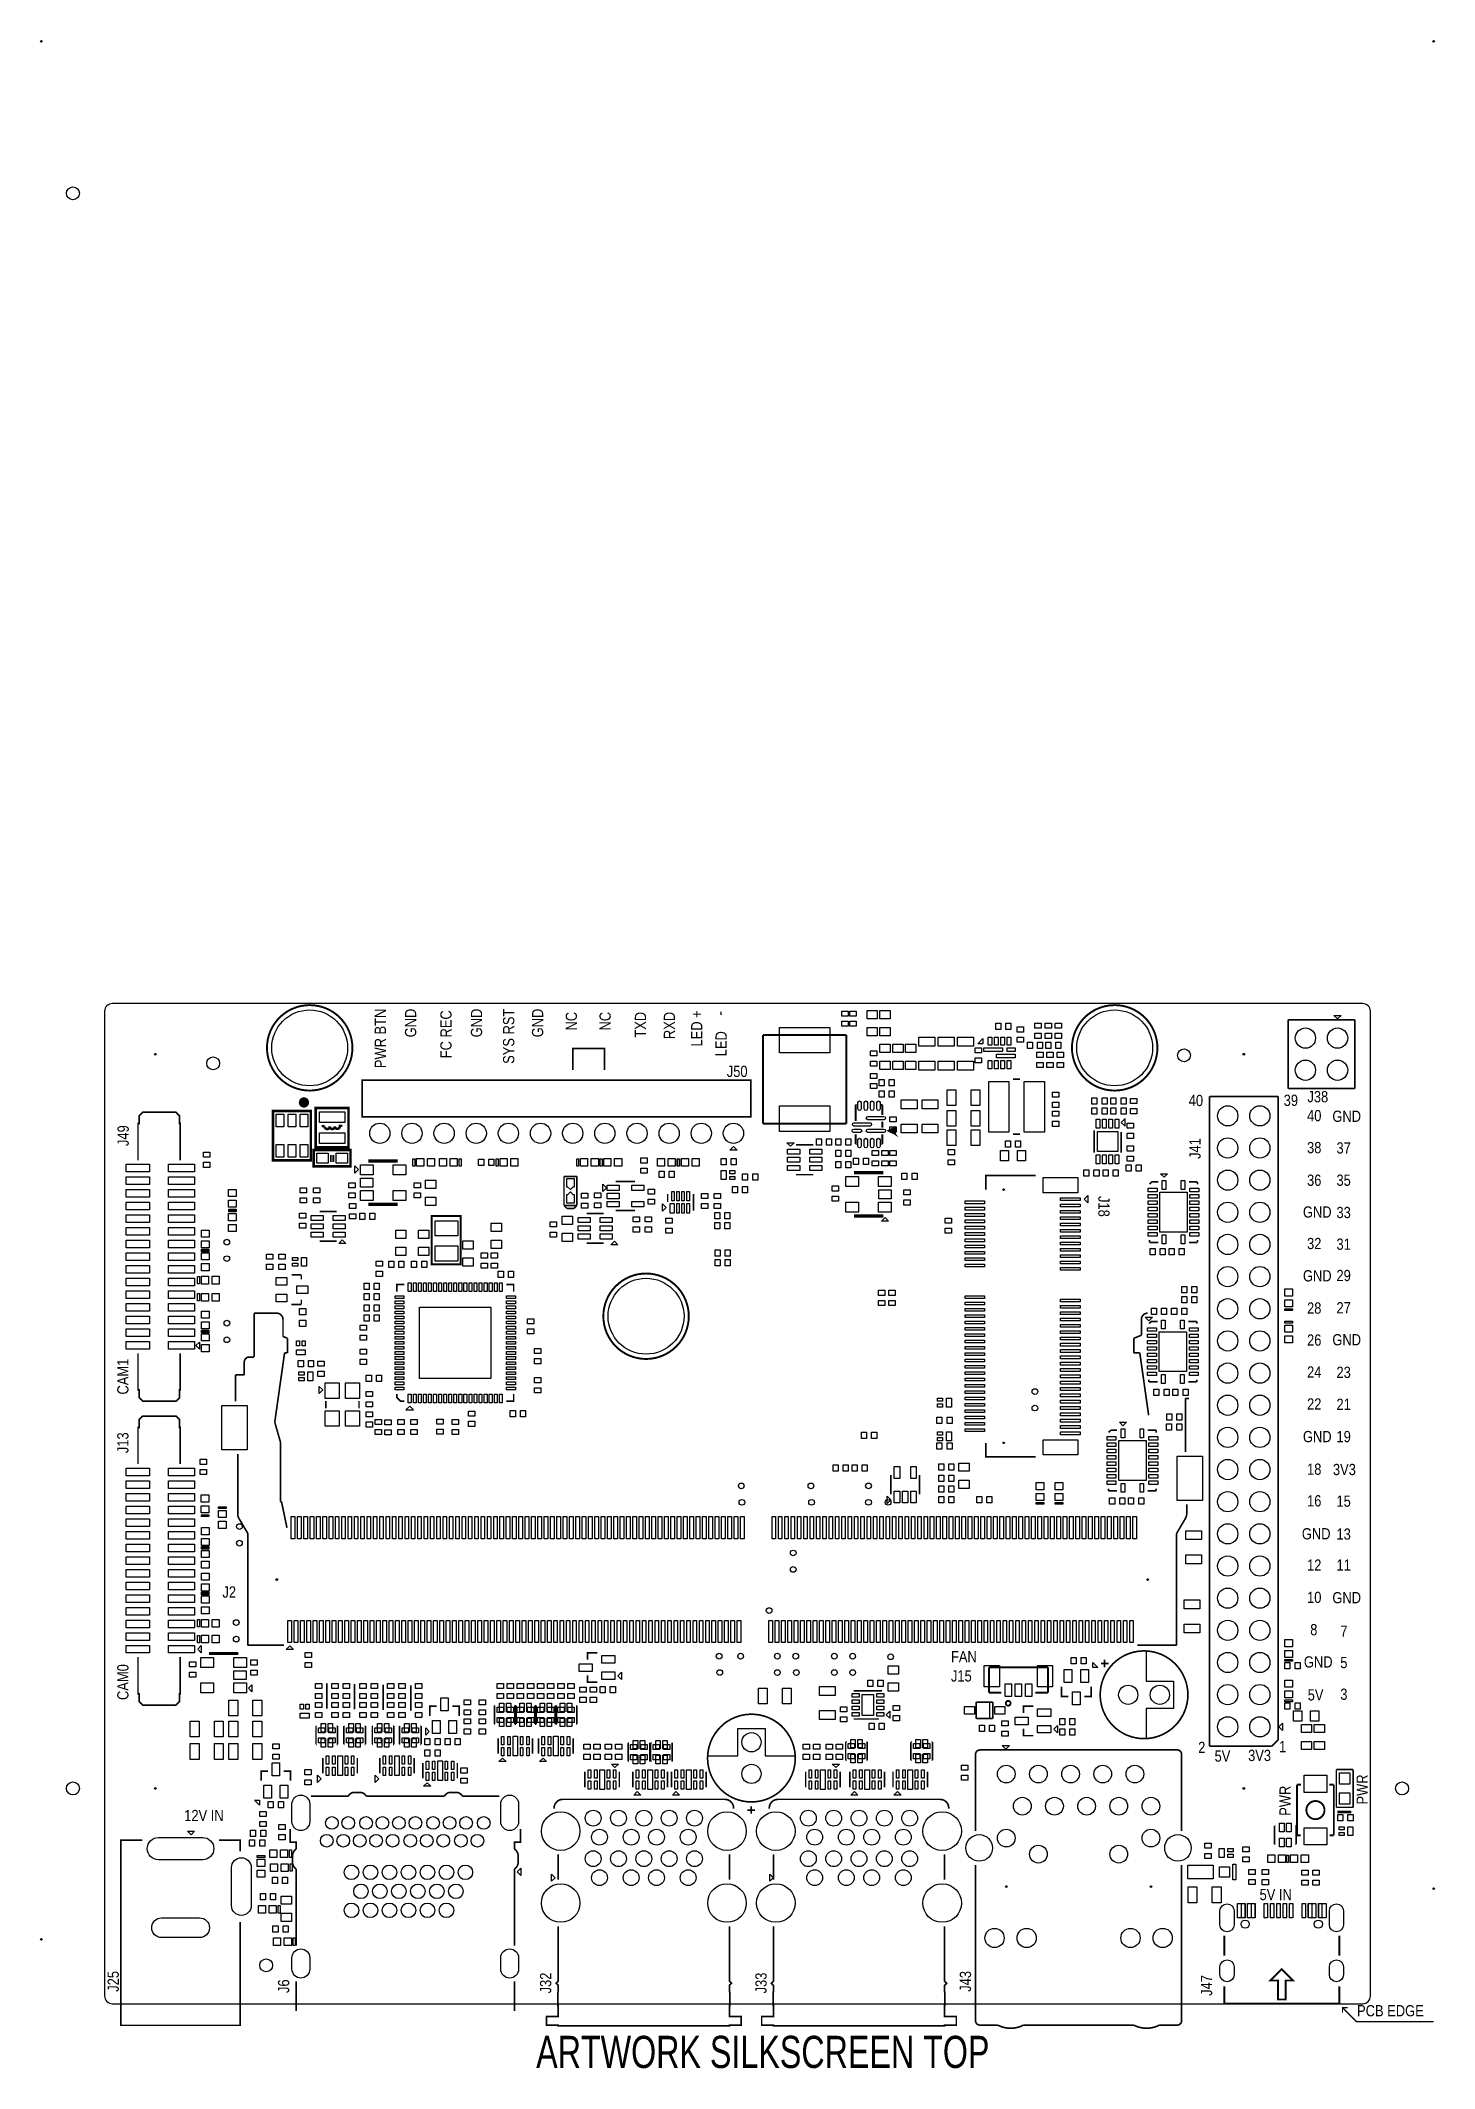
# Model space of a CAD drawing. Extents: x -9 to 101, y -22 to 138.
import ezdxf
from ezdxf.enums import TextEntityAlignment as Align

# ---------------------------------------------------------------- set-up
doc = ezdxf.new("R2010")
doc.units = 0
for name, color, linetype in [('BG_OUTLINE', 2, 'CONTINUOUS'), ('BG_SILKSCREEN_TOP', 1, 'CONTINUOUS'), ('PG_SILKSCREEN_TOP', 3, 'CONTINUOUS'), ('PIN_TOP', 4, 'CONTINUOUS'), ('RD_SILKSCREEN_TOP', 5, 'CONTINUOUS')]:
    doc.layers.add(name, color=color, linetype=linetype)

msp = doc.modelspace()

# ---------------------------------------------------------------- texts
at = {"layer": 'BG_SILKSCREEN_TOP', "width": 0.857143}
for s, p in [('PWR BTN', (18.2245, 61.595)), ('GND', (20.616342, 61.595)), ('FC REC', (23.410342, 61.468)), ('GND', (25.823342, 61.595)), ('SYS RST', (28.363342, 61.595)), ('GND', (30.649342, 61.595)), ('NC', (33.316342, 61.341)), ('NC', (35.983342, 61.341)), (' TXD', (38.777342, 61.341)), (' RXD', (41.063342, 61.341)), ('LED +', (43.222342, 61.468)), ('-', (45.0501, 61.399903)), ('LED', (45.1485, 59.817))]:
    msp.add_text(s, height=0.889, rotation=90, dxfattribs=at).set_placement(p, align=Align.RIGHT)
for s, p in [('40', (81.650002, 53.899994)), ('39', (89.154, 53.9115)), ('40', (90.999996, 52.699895)), ('GND', (92.999992, 52.650111)), ('38', (90.999996, 50.175109)), ('37', (93.325112, 50.149989)), ('36', (90.999996, 47.600108)), ('35', (93.325112, 47.600108)), ('GND', (90.675104, 45.088988)), ('33', (93.325112, 45.049897)), ('32', (90.999996, 42.600093)), ('31', (93.325112, 42.550004)), ('GND', (90.675104, 40.049907)), ('29', (93.325112, 40.075104)), ('28', (90.999996, 37.500001)), ('27', (93.325112, 37.524893)), ('26', (90.999996, 34.975013)), ('GND', (92.999992, 34.999905)), ('24', (90.999996, 32.449999)), ('23', (93.325112, 32.425107)), ('22', (90.999996, 29.92501)), ('21', (93.325112, 29.900093)), ('GND', (90.675104, 27.349907)), ('19', (93.325112, 27.349907)), ('18', (90.999996, 24.775109)), ('16', (90.999996, 22.275013)), ('15', (93.325112, 22.250095)), ('GND', (90.589989, 19.674002)), ('13', (93.325112, 19.649897)), ('12', (90.999996, 17.200093)), ('11', (93.325112, 17.200093)), ('10', (90.999996, 14.649907)), ('GND', (92.999992, 14.62499)), ('8', (91.249906, 12.100001)), ('7', (93.62501, 11.975008)), ('FAN', (62.865, 9.9695)), ('GND', (90.750009, 9.550095)), ('5', (93.62501, 9.500108)), ('5V', (91.050008, 6.949897)), ('3', (93.62501, 7.000011)), ('2', (82.399988, 2.800096)), ('1', (88.78509, 2.859989)), ('5V', (83.693, 2.116658)), ('12V IN', (2.286, -2.582342)), ('5V IN', (87.249, -8.8265))]:
    msp.add_text(s, height=0.889, dxfattribs=at).set_placement(p)
for s, p in [('CAM1', (-2.116658, 31.115)), ('CAM0', (-2.116658, 6.985)), ('PWR', (89.704342, -2.159)), ('PWR', (95.800342, -1.27))]:
    msp.add_text(s, height=0.889, rotation=90, dxfattribs=at).set_placement(p)
at = {"layer": 'BG_SILKSCREEN_TOP'}
for s, height, width, p in [('3V3', 0.889, 0.857143, (93.949901, 24.749989)), ('3V3', 0.889, 0.857143, (87.249025, 2.16535)), ('ARTWORK SILKSCREEN TOP', 2.54, 0.75, (47.999955, -22.079991))]:
    msp.add_text(s, height=height, dxfattribs=dict(at, width=width)).set_placement(p, align=Align.CENTER)
at = {"layer": 'PG_SILKSCREEN_TOP', "width": 0.857143}
msp.add_text('PCB EDGE', height=0.889, dxfattribs=at).set_placement((94.951906, -18.001005))
at = {"layer": 'RD_SILKSCREEN_TOP', "width": 0.857143}
for s, p in [('J50', (45.974, 56.1975)), ('J38', (91.850108, 54.199993)), ('J2', (5.842, 15.070658))]:
    msp.add_text(s, height=0.889, dxfattribs=at).set_placement(p, align=Align.CENTER)
for s, rotation, p in [('J49', 90, (-2.0955, 51.562)), ('J41', 90, (82.592342, 50.546)), ('J18', 270, (74.506658, 45.974)), ('J13', 90, (-2.116658, 27.305)), ('J25', 90, (-2.878658, -15.24)), ('J6', 90, (10.583342, -15.621)), ('J32', 90, (31.284342, -15.367)), ('J33', 90, (48.302342, -15.367)), ('J43', 90, (64.4525, -15.24))]:
    msp.add_text(s, height=0.889, rotation=rotation, dxfattribs=at).set_placement(p, align=Align.CENTER)
msp.add_text('J15', height=0.889, dxfattribs=at).set_placement((62.865, 8.4455))
msp.add_text('J47', height=0.889, rotation=90, dxfattribs=at).set_placement((83.5025, -16.383))

# ---------------------------------------------------------------- linework, layer by layer
at = {"layer": 'BG_OUTLINE'}
msp.add_lwpolyline([(95.99991, 61.399903, 0.414355), (95.400012, 62.000105), (-3.399892, 62.000105, 0.414346), (-4.000094, 61.399903), (-4.000094, -16.400094, 0.414234), (-3.399892, -16.999991), (95.400012, -16.999991, 0.414211), (95.99991, -16.400094)], format="xyb", close=True, dxfattribs=at)
at = {"layer": 'BG_SILKSCREEN_TOP', "const_width": 0.1524}
msp.add_lwpolyline([(22.606, 45.212), (21.844, 45.212), (21.844, 41.402), (24.13, 41.402), (24.13, 45.212)], close=True, dxfattribs=at)
at = {"layer": 'PG_SILKSCREEN_TOP'}
for points, const_width in [([(15.574797, 58.50001, 1), (8.824798, 58.50001, 1)], 0.1524), ([(79.174899, 58.50001, 1), (72.4249, 58.50001, 1)], 0.1524), ([(11.948185, 54.18521, 1), (11.541815, 54.18519, 1)], 0.4064), ([(42.150995, 37.300103, 1), (35.400996, 37.300103, 1)], 0.1524), ([(81.584902, 7.400011, 1), (74.655098, 7.399989, 1)], 0.129997), ([(67.574897, 6.725107, 1), (67.200827, 6.725181, 1)], 0.150089), ([(50.564898, 2.399995, 1), (43.635102, 2.400005, 1)], 0.129997), ([(92.379597, -1.709318, 1), (90.947427, -1.709333, 1)], 0.150089)]:
    msp.add_lwpolyline(points, format="xyb", close=True, dxfattribs=dict(at, const_width=const_width))
for points in [[(93.693107, 61.063099), (93.409897, 60.779889), (93.126992, 61.063099)], [(65.378051, 59.22833), (65.378203, 58.827949), (64.97767, 58.827949)], [(76.625094, 52.310005), (76.625094, 52.909902), (76.325095, 52.610004)], [(20.344994, 49.157103), (20.344994, 49.743106), (20.494904, 49.743106), (20.494904, 49.157103)], [(24.154994, 49.743106), (24.154994, 49.157204), (24.005083, 49.157204), (24.005083, 49.743106)], [(26.945006, 49.157103), (26.945006, 49.743106), (27.095094, 49.743106), (27.095094, 49.157103)], [(33.295006, 49.157103), (33.295006, 49.743106), (33.445094, 49.743106), (33.445094, 49.157103)], [(35.145091, 49.157103), (35.145091, 49.743106), (35.295002, 49.743106), (35.295002, 49.157103)], [(41.380004, 49.743106), (41.380004, 49.157204), (41.230118, 49.157204), (41.230118, 49.743106)], [(41.270098, 49.157103), (41.270098, 49.743106), (41.419907, 49.743106), (41.419907, 49.157103)], [(45.679995, 50.695098), (45.963002, 50.412091), (45.39709, 50.412091)], [(50.469013, 51.006019), (50.186107, 50.723013), (49.903101, 51.006019)], [(15.763088, 49.173105), (16.046094, 48.889895), (15.763088, 48.606888)], [(79.985997, 48.556901), (79.703092, 48.273894), (79.42011, 48.556901)], [(35.35901, 47.722993), (35.64189, 47.440088), (35.35901, 47.157107)], [(73.678898, 46.270901), (73.395992, 46.554111), (73.678898, 46.837092)], [(5.802909, 45.708672), (6.388913, 45.708672), (6.388913, 45.558761), (5.802909, 45.558761)], [(6.389116, 45.604582), (5.803214, 45.604582), (5.803214, 45.754671), (6.389116, 45.754671)], [(40.078, 46.173111), (40.361006, 45.889901), (40.078, 45.606894)], [(57.375044, 44.816497), (57.658051, 45.099503), (57.940956, 44.816497)], [(14.4891, 43.050892), (14.772005, 43.333899), (15.055012, 43.050892)], [(3.65699, 42.604893), (4.242994, 42.604893), (4.242994, 42.454779), (3.65699, 42.454779)], [(4.242994, 42.395089), (3.65699, 42.395089), (3.65699, 42.545203), (4.242994, 42.545203)], [(35.988904, 42.951095), (36.272089, 43.234102), (36.555096, 42.951095)], [(3.345104, 39.856893), (3.345104, 40.443099), (3.494888, 40.443099), (3.494888, 39.856893)], [(3.345104, 38.506908), (3.345104, 39.093089), (3.494888, 39.093089), (3.494888, 38.506908)], [(78.775992, 37.232006), (78.49301, 36.949101), (78.210004, 37.232006)], [(89.843, 37.744908), (89.256819, 37.744908), (89.256819, 37.894997), (89.843, 37.894997)], [(89.256997, 36.904905), (89.843, 36.904905), (89.843, 36.754791), (89.256997, 36.754791)], [(3.488106, 34.696908), (3.205099, 34.980093), (3.488106, 35.262998)], [(3.65699, 36.205109), (4.242994, 36.205109), (4.242994, 36.054995), (3.65699, 36.054995)], [(4.242994, 35.995102), (3.657092, 35.995102), (3.657092, 36.145216), (4.242994, 36.145216)], [(12.953111, 31.762903), (13.236092, 31.479998), (12.953111, 31.196991)], [(19.79991, 29.896003), (20.399908, 29.896003), (20.099909, 30.196003)], [(76.736092, 28.936899), (76.453111, 28.653994), (76.169901, 28.936899)], [(57.818909, 23.076103), (58.10189, 22.793198), (57.818909, 22.510191)], [(70.193002, 22.444888), (69.606998, 22.444888), (69.606998, 22.594799), (70.193002, 22.594799)], [(71.692897, 22.444888), (71.106894, 22.444888), (71.106894, 22.595002), (71.692897, 22.595002)], [(4.230141, 21.474532), (3.644138, 21.474532), (3.644138, 21.624315), (4.230141, 21.624315)], [(5.007, 22.254896), (5.593004, 22.254896), (5.593004, 22.104807), (5.007, 22.104807)], [(3.65699, 19.105093), (4.242994, 19.105093), (4.242994, 18.954979), (3.65699, 18.954979)], [(4.242994, 18.895009), (3.65699, 18.895009), (3.65699, 19.045123), (4.242994, 19.045123)], [(3.65699, 15.504897), (4.243197, 15.504897), (4.243197, 15.354783), (3.65699, 15.354783)], [(4.242994, 15.295093), (3.65699, 15.295093), (3.65699, 15.445207), (4.242994, 15.445207)], [(3.345104, 12.757099), (3.345104, 13.343103), (3.494888, 13.343103), (3.494888, 12.757099)], [(3.345104, 11.506911), (3.345104, 12.092889), (3.494888, 12.092889), (3.494888, 11.506911)], [(3.63789, 10.716997), (3.35501, 10.999902), (3.63789, 11.282909)], [(10.341991, 10.987989), (10.624998, 11.270996), (10.907903, 10.987989)], [(74.468126, 9.551975), (74.068, 9.551899), (74.068, 9.952126)], [(89.843, 10.044913), (89.257022, 10.044913), (89.257022, 10.195001), (89.843, 10.195001)], [(7.636891, 7.627112), (7.35391, 7.909992), (7.636891, 8.192999)], [(36.83701, 8.616899), (36.554004, 8.900109), (36.83701, 9.183091)], [(89.843, 6.844995), (89.256997, 6.844995), (89.256997, 6.995084), (89.843, 6.995084)], [(58.02691, 5.544998), (57.744004, 5.828005), (58.02691, 6.111011)], [(71.280071, 4.401109), (70.997064, 4.683989), (71.280071, 4.966995)], [(89.05301, 4.587011), (88.770104, 4.869891), (89.05301, 5.153101)], [(21.363102, 4.782998), (21.646007, 4.500093), (21.363102, 4.216908)], [(67.483888, 3.393897), (67.200983, 3.110992), (66.918002, 3.393897)], [(27.15199, 2.120113), (27.434896, 2.403094), (27.717902, 2.120113)], [(30.352111, 2.120113), (30.635092, 2.403094), (30.917998, 2.120113)], [(36.597996, 1.930095), (36.31499, 1.646911), (36.03211, 1.930095)], [(54.048, 1.930095), (53.765094, 1.646911), (53.482088, 1.930095)], [(12.81999, 1.048004), (13.102996, 0.764997), (12.81999, 0.482092)], [(17.369892, 1.048004), (17.652898, 0.764997), (17.369892, 0.482092)], [(21.20199, 0.169901), (21.484996, 0.453111), (21.767902, 0.169901)], [(7.827874, -0.916), (8.228025, -0.915899), (8.228025, -1.316126)], [(37.801906, -0.529895), (38.084912, -0.246888), (38.368097, -0.529895)], [(40.851988, -0.529895), (41.134894, -0.246888), (41.4179, -0.529895)], [(54.952011, -0.529895), (55.234992, -0.246888), (55.517898, -0.529895)], [(58.352106, -0.529895), (58.635011, -0.246888), (58.917992, -0.529895)], [(3.11089, -3.385109), (2.827909, -3.667989), (2.545004, -3.385109)], [(8.057007, -5.294909), (8.64301, -5.294909), (8.64301, -5.444795), (8.057007, -5.444795)], [(10.754995, -4.856988), (10.754995, -5.442966), (10.604881, -5.442966), (10.604881, -4.856988)], [(10.805008, -5.957087), (10.805008, -6.543065), (10.655122, -6.543065), (10.655122, -5.957087)], [(28.591891, -6.580911), (28.875101, -6.298006), (28.875101, -6.863893)], [(85.130996, -7.217994), (85.130996, -5.985002), (85.3789, -5.985002), (85.3789, -7.217994)], [(89.394894, -5.842991), (89.394894, -5.257089), (89.545008, -5.257089), (89.545008, -5.842991)], [(31.314009, -6.767093), (31.59699, -7.0501), (31.314009, -7.333005)], [(48.544099, -6.767093), (48.827106, -7.0501), (48.544099, -7.333005)], [(9.855098, -9.257106), (9.855098, -9.84311), (9.705289, -9.84311), (9.705289, -9.257106)], [(11.054994, -11.807012), (11.054994, -12.393016), (10.90488, -12.393016), (10.90488, -11.807012)]]:
    msp.add_lwpolyline(points, close=True, dxfattribs=at)
for points, const_width in [([(48.008032, 59.50712), (54.607968, 59.50712)], 0.1524), ([(48.008032, 52.50688), (48.008032, 59.50712)], 0.1524), ([(54.607968, 59.50712), (54.607968, 52.50688)], 0.1524), ([(89.510006, 60.715093), (89.510006, 55.285107)], 0.129997), ([(94.770092, 60.715093), (89.510006, 60.715093)], 0.129997), ([(94.770092, 55.285107), (94.770092, 60.715093)], 0.129997), ([(35.499904, 56.749899), (35.499904, 58.449896), (33.000112, 58.449896), (33.000112, 56.749899)], 0.127), ([(68.329988, 56.015103), (67.769892, 56.015103)], 0.129997), ([(83.295109, 54.665093), (88.705106, 54.665093)], 0.129997), ([(83.295109, 3.334995), (83.295109, 54.665093)], 0.129997), ([(88.705106, 54.665093), (88.705106, 3.835095)], 0.129997), ([(89.510006, 55.285107), (94.770092, 55.285107)], 0.129997), ([(-1.365098, 49.619891), (-1.365098, 52.515008), (-1.264996, 52.515008), (-1.264996, 53.139111), (-0.988898, 53.414905), (1.63891, 53.414905), (1.915008, 53.139111), (1.915008, 52.515008), (1.965096, 52.515008), (1.965096, 49.619891)], 0.129997), ([(55.42501, 54.00101), (55.337989, 54.00101)], 0.1524), ([(55.337989, 54.00101), (55.337989, 52.711198)], 0.1524), ([(57.438011, 54.00101), (57.346698, 54.00101)], 0.1524), ([(57.438011, 54.00101), (57.438011, 53.202992)], 0.1524), ([(13.372998, 52.317294), (13.15179, 52.317294)], 0.2), ([(54.607968, 52.50688), (48.008032, 52.50688)], 0.1524), ([(55.337989, 51.668401), (55.337989, 50.90099)], 0.1524), ([(57.438011, 52.679295), (57.438011, 52.196594)], 0.1524), ([(57.438011, 51.677494), (57.438011, 50.90099)], 0.1524), ([(58.438009, 51.700989), (58.438009, 52.200988), (57.93801, 51.951001), (58.438009, 51.700989), (58.338009, 52.100988), (58.138009, 51.900988), (58.438009, 51.700989), (58.238009, 52.000988)], 0.1524), ([(67.769892, 51.684911), (68.329988, 51.684911)], 0.129997), ([(74.176001, 50.219102), (74.176001, 51.9811)], 0.127), ([(76.302997, 51.855091), (76.302997, 50.219102)], 0.127), ([(13.87, 50.034012), (13.87, 49.484001)], 0.150012), ([(14.07, 50.034012), (14.07, 49.484001)], 0.150012), ([(19.155004, 49.564011), (16.844899, 49.564011)], 0.254), ([(51.983107, 50.832004), (50.633097, 50.832004)], 0.129997), ([(55.411599, 50.90099), (55.337989, 50.90099)], 0.1524), ([(57.438011, 50.90099), (57.360591, 50.90099)], 0.1524), ([(32.291909, 48.343007), (32.291909, 46.057007)], 0.127), ([(33.307909, 48.343007), (32.291909, 48.343007)], 0.127), ([(33.307909, 46.057007), (33.307909, 48.343007)], 0.127), ([(50.633097, 48.481996), (51.983107, 48.481996)], 0.129997), ([(55.20149, 48.64481), (57.51129, 48.64481)], 0.254), ([(65.610892, 47.300109), (65.610892, 48.412908), (69.549899, 48.412908)], 0.127), ([(36.385906, 47.937903), (37.913996, 47.937903)], 0.127), ([(40.484908, 46.950097), (40.484908, 46.330108)], 0.124993), ([(42.514901, 45.650099), (42.514901, 46.950097)], 0.124993), ([(78.560092, 47.740011), (78.729992, 47.909988)], 0.129997), ([(78.729992, 47.909988), (79.239999, 47.909988)], 0.129997), ([(81.660111, 47.909988), (82.340094, 47.909988)], 0.129997), ([(82.340094, 47.909988), (82.340094, 47.730105)], 0.129997), ([(14.32499, 45.57489), (12.975006, 45.57489)], 0.129997), ([(19.155004, 46.136001), (16.844899, 46.136001)], 0.254), ([(32.529907, 45.810119), (32.289902, 46.049895)], 0.127), ([(32.291909, 46.057007), (33.307909, 46.057007)], 0.127), ([(33.060005, 45.810119), (32.529907, 45.810119)], 0.127), ([(33.30001, 46.049895), (33.060005, 45.810119)], 0.127), ([(35.424999, 45.425106), (34.074989, 45.425106)], 0.129997), ([(37.913996, 45.662088), (36.385906, 45.662088)], 0.127), ([(55.20149, 45.216801), (57.51129, 45.216801)], 0.254), ([(12.975006, 43.224907), (14.32499, 43.224907)], 0.129997), ([(78.560092, 43.129911), (78.560092, 43.309997)], 0.129997), ([(82.340094, 43.309997), (82.340094, 43.129911)], 0.129997), ([(34.074989, 43.075098), (35.424999, 43.075098)], 0.129997), ([(79.239999, 43.129911), (78.560092, 43.129911)], 0.129997), ([(82.340094, 43.129911), (81.660111, 43.129911)], 0.129997), ([(10.762894, 40.568093), (11.537112, 40.568093)], 0.127), ([(11.537112, 40.568093), (11.537112, 40.213991)], 0.127), ([(11.537112, 38.618109), (11.537112, 38.232004)], 0.127), ([(19.669912, 39.815008), (19.0849, 39.815008), (19.0849, 39.229995)], 0.129997), ([(28.315006, 39.229995), (28.315006, 39.815008), (27.730094, 39.815008)], 0.129997), ([(7.80989, 37.539905), (7.80989, 34.077097)], 0.129997), ([(9.600108, 37.539905), (7.80989, 37.539905)], 0.129997), ([(10.089998, 35.698913), (10.089998, 37.049888)], 0.129997), ([(11.537112, 38.232004), (10.761091, 38.232004)], 0.127), ([(77.910106, 37.049888), (77.910106, 35.798989)], 0.129997), ([(78.510003, 36.719993), (78.679904, 36.889893)], 0.129997), ([(78.679904, 36.889893), (79.190012, 36.889893)], 0.129997), ([(81.610098, 36.889893), (82.290006, 36.889893)], 0.129997), ([(82.290006, 36.889893), (82.290006, 36.710112)], 0.129997), ([(10.44001, 35.558908), (10.089998, 35.698913)], 0.129997), ([(10.44001, 34.409101), (10.44001, 35.558908)], 0.129997), ([(77.910106, 35.798989), (77.310107, 35.558908)], 0.129997), ([(77.310107, 35.558908), (77.310107, 34.409101)], 0.129997), ([(1.965096, 34.379891), (1.965096, 31.485002), (1.915008, 31.485002), (1.915008, 30.861), (1.63891, 30.585105), (-0.988898, 30.585105), (-1.264996, 30.861), (-1.264996, 31.485002), (-1.365098, 31.485002), (-1.365098, 34.379891)], 0.129997), ([(7.031888, 33.687004), (7.031888, 32.662089)], 0.129997), ([(7.80989, 34.077097), (7.422007, 34.077097)], 0.129997), ([(9.438996, 28.932099), (10.214991, 34.409101)], 0.129997), ([(10.214991, 34.409101), (10.44001, 34.409101)], 0.129997), ([(77.310107, 34.409101), (77.785112, 34.409101)], 0.129997), ([(77.785112, 34.409101), (78.483104, 29.480993)], 0.129997), ([(6.333109, 32.662089), (6.333109, 30.569891)], 0.129997), ([(7.031888, 32.662089), (6.333109, 32.662089)], 0.129997), ([(78.510003, 32.109893), (78.510003, 32.290004)], 0.129997), ([(79.190012, 32.109893), (78.510003, 32.109893)], 0.129997), ([(82.290006, 32.109893), (81.610098, 32.109893)], 0.129997), ([(82.290006, 32.290004), (82.290006, 32.109893)], 0.129997), ([(13.467004, 30.027093), (13.467004, 30.613096)], 0.127), ([(16.09311, 30.613096), (16.09311, 30.027093)], 0.127), ([(19.0849, 31.170093), (19.0849, 30.885105), (19.384899, 30.585105), (19.669912, 30.585105)], 0.129997), ([(27.730094, 30.585105), (28.315006, 30.585105), (28.315006, 31.170093)], 0.129997), ([(81.385004, 30.809895), (81.676088, 30.809895)], 0.129997), ([(81.385004, 26.569899), (81.385004, 30.809895)], 0.129997), ([(-1.365098, 25.619888), (-1.365098, 28.515005), (-1.264996, 28.515005), (-1.264996, 29.139109), (-0.988898, 29.414902), (1.63891, 29.414902), (1.915008, 29.139109), (1.915008, 28.515005), (1.965096, 28.515005), (1.965096, 25.619888)], 0.129997), ([(9.889896, 27.361109), (9.438996, 28.932099)], 0.129997), ([(9.889896, 22.640011), (9.889896, 27.361109)], 0.129997), ([(69.549899, 26.187095), (65.611908, 26.187095), (65.611908, 27.299895)], 0.127), ([(75.310111, 28.120111), (75.480012, 28.290012)], 0.129997), ([(75.480012, 28.290012), (75.990094, 28.290012)], 0.129997), ([(78.409902, 28.290012), (79.08991, 28.290012)], 0.129997), ([(79.08991, 28.290012), (79.08991, 28.109901)], 0.129997), ([(6.509893, 26.429894), (6.509893, 21.687003)], 0.129997), ([(58.112, 23.224211), (58.112, 24.7523)], 0.127), ([(60.38789, 24.7523), (60.38789, 23.224211)], 0.127), ([(9.976993, 22.640011), (9.889896, 22.640011)], 0.129997), ([(10.403992, 20.590002), (9.976993, 22.640011)], 0.129997), ([(75.310111, 23.510011), (75.310111, 23.689996)], 0.129997), ([(75.990094, 23.510011), (75.310111, 23.510011)], 0.129997), ([(79.08991, 23.510011), (78.409902, 23.510011)], 0.129997), ([(79.08991, 23.689996), (79.08991, 23.510011)], 0.129997), ([(81.489906, 21.687003), (81.489906, 22.429902)], 0.129997), ([(6.605905, 21.335009), (7.267092, 20.220889)], 0.129997), ([(80.733011, 20.220889), (81.393894, 21.335009)], 0.129997), ([(7.309993, 20.062901), (7.309993, 11.310112)], 0.129997), ([(10.414889, 20.590002), (10.403992, 20.590002)], 0.129997), ([(80.69011, 11.310112), (80.69011, 20.062901)], 0.129997), ([(7.309993, 11.310112), (10.165004, 11.310112)], 0.129997), ([(77.58491, 11.310112), (80.69011, 11.310112)], 0.129997), ([(1.965096, 10.379888), (1.965096, 7.485101), (1.915008, 7.485101), (1.915008, 6.860997), (1.63891, 6.584899), (-0.988898, 6.584899), (-1.264996, 6.860997), (-1.264996, 7.485101), (-1.365098, 7.485101), (-1.365098, 10.379888)], 0.129997), ([(4.245, 10.663911), (6.555105, 10.663911)], 0.254), ([(34.930004, 10.71499), (34.160104, 10.71499), (34.160104, 10.170109)], 0.129997), ([(65.874798, 9.57011), (65.874798, 7.570089)], 0.150089), ([(70.524802, 9.57011), (65.874798, 9.57011)], 0.150089), ([(70.524802, 7.738008), (70.524802, 9.57011)], 0.150089), ([(74.718088, 9.879), (75.31801, 9.879)], 0.129997), ([(75.006098, 9.570898), (75.006098, 10.170897)], 0.129997), ([(13.550011, 8.305013), (13.550011, 6.295111)], 0.129997), ([(15.749905, 8.255), (15.749905, 6.245098)], 0.129997), ([(18.000091, 8.204911), (18.000091, 6.195009)], 0.129997), ([(20.20001, 8.154899), (20.20001, 6.144997)], 0.129997), ([(34.160104, 8.930107), (34.160104, 8.384997), (34.930004, 8.384997)], 0.129997), ([(71.605902, 8.032039), (71.605902, 7.262139), (72.151011, 7.262139)], 0.129997), ([(73.390989, 7.262139), (73.936098, 7.262139), (73.936098, 8.032039)], 0.129997), ([(22.230004, 6.489903), (21.684894, 6.489903), (21.684894, 5.720004)], 0.129997), ([(24.01509, 5.720004), (24.01509, 6.489903), (23.470006, 6.489903)], 0.129997), ([(26.797889, 6.533109), (26.797889, 5.087112)], 0.127), ([(26.846911, 6.533109), (26.797889, 6.533109)], 0.127), ([(28.398089, 6.533109), (28.398089, 5.087112)], 0.127), ([(28.447111, 6.533109), (28.398089, 6.533109)], 0.127), ([(28.502, 6.533109), (28.433903, 6.533109)], 0.127), ([(28.502, 6.533109), (28.502, 5.087112)], 0.127), ([(29.99801, 6.533109), (29.99801, 5.087112)], 0.127), ([(30.047108, 6.533109), (29.99801, 6.533109)], 0.127), ([(30.101896, 6.533109), (30.034103, 6.533109)], 0.127), ([(30.101896, 6.533109), (30.101896, 5.087112)], 0.127), ([(31.598006, 6.533109), (31.598006, 5.087112)], 0.127), ([(31.647003, 6.533109), (31.598006, 6.533109)], 0.127), ([(31.701892, 6.533109), (31.6341, 6.533109)], 0.127), ([(31.701892, 6.533109), (31.701892, 5.087112)], 0.127), ([(33.302092, 6.533109), (33.233995, 6.533109)], 0.127), ([(33.302092, 6.533109), (33.302092, 5.087112)], 0.127), ([(55.187012, 7.713904), (57.414008, 7.713904)], 0.127), ([(64.862202, 5.518607), (64.862202, 6.818605)], 0.127), ([(64.862202, 6.818605), (66.172309, 6.818605)], 0.127), ([(65.874798, 7.570089), (66.843808, 7.570089)], 0.150089), ([(65.923109, 5.568696), (65.923109, 6.768592)], 0.127), ([(66.172309, 6.818605), (66.172309, 5.518607)], 0.127), ([(69.373064, 6.499098), (68.603165, 6.499098), (68.603165, 5.953989)], 0.129997), ([(70.524802, 7.570089), (69.527903, 7.570089)], 0.150089), ([(70.524802, 7.824089), (70.524802, 7.570089)], 0.150089), ([(12.698095, 4.923003), (12.698095, 3.477006)], 0.127), ([(12.746888, 4.923003), (12.698095, 4.923003)], 0.127), ([(14.401902, 4.923003), (14.334109, 4.923003)], 0.127), ([(14.401902, 4.923003), (14.401902, 3.477006)], 0.127), ([(14.897989, 4.923003), (14.897989, 3.477006)], 0.127), ([(14.947011, 4.923003), (14.897989, 4.923003)], 0.127), ([(16.6021, 4.923003), (16.534003, 4.923003)], 0.127), ([(16.6021, 4.923003), (16.6021, 3.477006)], 0.127), ([(17.147896, 4.923003), (17.147896, 3.477006)], 0.127), ([(17.196994, 4.923003), (17.147896, 4.923003)], 0.127), ([(18.852007, 4.923003), (18.78391, 4.923003)], 0.127), ([(18.852007, 4.923003), (18.852007, 3.477006)], 0.127), ([(19.298006, 4.923003), (19.298006, 3.477006)], 0.127), ([(19.347104, 4.923003), (19.298006, 4.923003)], 0.127), ([(21.001888, 4.923003), (20.934096, 4.923003)], 0.127), ([(21.001888, 4.923003), (21.001888, 3.477006)], 0.127), ([(26.846911, 5.087112), (26.797889, 5.087112)], 0.127), ([(28.447111, 5.087112), (28.398089, 5.087112)], 0.127), ([(28.502, 5.087112), (28.433903, 5.087112)], 0.127), ([(30.047108, 5.087112), (29.99801, 5.087112)], 0.127), ([(30.101896, 5.087112), (30.034103, 5.087112)], 0.127), ([(31.647003, 5.087112), (31.598006, 5.087112)], 0.127), ([(31.701892, 5.087112), (31.6341, 5.087112)], 0.127), ([(33.302092, 5.087112), (33.233995, 5.087112)], 0.127), ([(57.178092, 5.486095), (55.187012, 5.486095)], 0.127), ([(66.172309, 5.518607), (64.862202, 5.518607)], 0.127), ([(12.746888, 3.477006), (12.698095, 3.477006)], 0.127), ([(14.401902, 3.477006), (14.334109, 3.477006)], 0.127), ([(14.947011, 3.477006), (14.897989, 3.477006)], 0.127), ([(16.6021, 3.477006), (16.534003, 3.477006)], 0.127), ([(17.196994, 3.477006), (17.147896, 3.477006)], 0.127), ([(18.852007, 3.477006), (18.78391, 3.477006)], 0.127), ([(19.347104, 3.477006), (19.298006, 3.477006)], 0.127), ([(21.001888, 3.477006), (20.934096, 3.477006)], 0.127), ([(27.0859, 2.737104), (27.0859, 3.962908)], 0.127), ([(29.81391, 3.962908), (29.81391, 2.737104)], 0.127), ([(30.286096, 2.737104), (30.286096, 3.962908)], 0.127), ([(33.014006, 3.962908), (33.014006, 2.737104)], 0.127), ([(37.368099, 2.147011), (37.368099, 3.593008)], 0.127), ([(37.368099, 3.593008), (37.435892, 3.593008)], 0.127), ([(39.022909, 3.593008), (39.071906, 3.593008)], 0.127), ([(39.071906, 2.147011), (39.071906, 3.593008)], 0.127), ([(39.137996, 2.147011), (39.137996, 3.593008)], 0.127), ([(39.137996, 3.593008), (39.206094, 3.593008)], 0.127), ([(40.79301, 3.593008), (40.842108, 3.593008)], 0.127), ([(40.842108, 2.147011), (40.842108, 3.593008)], 0.127), ([(54.547897, 2.226996), (54.547897, 3.673094)], 0.127), ([(54.547897, 3.673094), (54.615994, 3.673094)], 0.127), ([(56.203012, 3.673094), (56.252008, 3.673094)], 0.127), ([(56.252008, 2.226996), (56.252008, 3.673094)], 0.127), ([(59.698001, 2.226996), (59.698001, 3.673094)], 0.127), ([(59.698001, 3.673094), (59.766098, 3.673094)], 0.127), ([(61.35309, 3.673094), (61.402112, 3.673094)], 0.127), ([(61.402112, 2.226996), (61.402112, 3.673094)], 0.127), ([(68.603165, 4.714011), (68.603165, 4.168902), (69.373064, 4.168902)], 0.129997), ([(88.204904, 3.334995), (83.295109, 3.334995)], 0.129997), ([(88.705106, 3.835095), (88.204904, 3.334995)], 0.129997), ([(13.236092, 1.186891), (13.236092, 2.413)], 0.127), ([(15.964002, 2.413), (15.964002, 1.186891)], 0.127), ([(17.735906, 1.186891), (17.735906, 2.413)], 0.127), ([(20.463891, 2.413), (20.463891, 1.186891)], 0.127), ([(21.136, 0.787095), (21.136, 2.012899)], 0.127), ([(23.86391, 2.012899), (23.86391, 0.787095)], 0.127), ([(37.368099, 2.147011), (37.435892, 2.147011)], 0.127), ([(39.022909, 2.147011), (39.071906, 2.147011)], 0.127), ([(39.137996, 2.147011), (39.206094, 2.147011)], 0.127), ([(40.79301, 2.147011), (40.842108, 2.147011)], 0.127), ([(54.547897, 2.226996), (54.615994, 2.226996)], 0.127), ([(56.203012, 2.226996), (56.252008, 2.226996)], 0.127), ([(59.698001, 2.226996), (59.766098, 2.226996)], 0.127), ([(61.35309, 2.226996), (61.402112, 2.226996)], 0.127), ([(64.807998, 2.692095), (64.807998, -3.361004)], 0.129997), ([(80.742003, 3.041904), (65.157985, 3.041904)], 0.129997), ([(81.091989, -3.361004), (81.091989, 2.692095)], 0.129997), ([(8.905011, 1.373861), (8.359902, 1.373861), (8.359902, 0.603961)], 0.129997), ([(10.690098, 0.603961), (10.690098, 1.373861), (10.144989, 1.373861)], 0.129997), ([(33.936102, 0.087097), (33.936102, 1.312901)], 0.127), ([(36.664011, 1.312901), (36.664011, 0.087097)], 0.127), ([(37.735891, 0.087097), (37.735891, 1.312901)], 0.127), ([(40.464105, 1.312901), (40.464105, 0.087097)], 0.127), ([(40.785898, 0.087097), (40.785898, 1.312901)], 0.127), ([(43.513908, 1.312901), (43.513908, 0.087097)], 0.127), ([(51.386105, 0.087097), (51.386105, 1.312901)], 0.127), ([(54.11409, 1.312901), (54.11409, 0.087097)], 0.127), ([(54.885996, 0.087097), (54.885996, 1.312901)], 0.127), ([(57.613906, 1.312901), (57.613906, 0.087097)], 0.127), ([(58.28599, 0.087097), (58.28599, 1.312901)], 0.127), ([(61.014, 1.312901), (61.014, 0.087097)], 0.127), ([(90.213409, 0.290576), (90.52052, 0.290576)], 0.150089), ([(90.213409, -3.709416), (90.213409, 0.290576)], 0.150089), ([(93.113606, 0.290576), (92.760521, 0.290576)], 0.150089), ([(93.113606, -3.709416), (93.113606, 0.290576)], 0.150089), ([(93.390999, 1.492504), (93.312005, 1.492504)], 0.127), ([(93.312005, 1.484401), (93.312005, -1.49352)], 0.127), ([(93.390999, 1.492504), (94.635091, 1.492504)], 0.127), ([(94.647995, -1.49352), (94.647995, 1.484401)], 0.127), ([(47.070899, -2.002104), (47.070899, -1.402105)], 0.129997), ([(93.309897, -1.490497), (94.647995, -1.49352)], 0.127), ([(47.379001, -1.713992), (46.779104, -1.713992)], 0.129997), ([(88.429109, -4.405909), (88.429109, -2.960091)], 0.127), ([(88.429109, -2.960091), (88.496902, -2.960091)], 0.127), ([(90.083894, -2.960091), (90.132891, -2.960091)], 0.127), ([(90.132891, -4.405909), (90.132891, -2.960091)], 0.127), ([(93.398111, -1.856511), (94.503011, -1.856511)], 0.199898), ([(6.714109, -10.546105), (6.714109, -18.712993), (-2.713101, -18.712993), (-2.713101, -4.085895), (-1.030097, -4.085895)], 0.127), ([(5.030089, -4.085895), (6.714109, -4.085895), (6.714109, -4.953991)], 0.127), ([(88.429109, -4.405909), (88.496902, -4.405909)], 0.127), ([(90.083894, -4.405909), (90.132891, -4.405909)], 0.127), ([(90.489507, -3.709416), (90.213409, -3.709416)], 0.150089), ([(92.794506, -3.709416), (93.113606, -3.709416)], 0.150089), ([(31.834988, -5.204993), (31.834988, -7.214895)], 0.129997), ([(45.36501, -7.214895), (45.36501, -5.204993)], 0.129997), ([(48.834904, -5.204993), (48.834904, -7.214895)], 0.129997), ([(62.365001, -7.214895), (62.365001, -5.204993)], 0.129997), ([(64.807998, -6.039104), (64.807998, -18.342102)], 0.129997), ([(81.091989, -18.342102), (81.091989, -6.039104)], 0.129997), ([(31.834988, -10.884992), (31.834988, -15.221001), (31.669101, -15.386101), (31.834988, -15.551912), (31.834988, -16.071088), (31.810096, -16.110991), (31.810096, -17.139996), (31.834988, -17.139996), (31.834988, -18.009895), (30.909895, -18.009895), (30.909895, -18.690107), (31.834988, -18.690107), (31.834988, -18.754903), (45.36501, -18.754903), (45.36501, -18.690107), (46.290103, -18.690107), (46.290103, -18.009895), (45.36501, -18.009895), (45.36501, -17.139996), (45.389902, -17.139996), (45.389902, -16.110991), (45.36501, -16.071088), (45.36501, -15.551912), (45.530897, -15.386101), (45.36501, -15.221001), (45.36501, -10.884992)], 0.129997), ([(48.834904, -10.884992), (48.834904, -15.221001), (48.669092, -15.386101), (48.834904, -15.551912), (48.834904, -16.071088), (48.810012, -16.110991), (48.810012, -17.139996), (48.834904, -17.139996), (48.834904, -18.009895), (47.909912, -18.009895), (47.909912, -18.690107), (48.834904, -18.690107), (48.834904, -18.754903), (62.365001, -18.754903), (62.365001, -18.690107), (63.290094, -18.690107), (63.290094, -18.009895), (62.365001, -18.009895), (62.365001, -17.139996), (62.389893, -17.139996), (62.389893, -16.110991), (62.365001, -16.071088), (62.365001, -15.551912), (62.530888, -15.386101), (62.365001, -15.221001), (62.365001, -10.884992)], 0.129997), ([(84.454898, -11.619992), (84.454898, -13.219989)], 0.151892), ([(93.545101, -13.219989), (93.545101, -11.619992)], 0.151892), ([(11.14011, -15.229103), (11.14011, -17.575098)], 0.129997), ([(28.369895, -17.575098), (28.369895, -15.226106)], 0.129997), ([(84.454898, -15.619984), (84.454898, -16.999991)], 0.151892), ([(84.454898, -16.999991), (93.545101, -16.999991), (93.545101, -15.619984)], 0.151892), ([(82.499911, -16.999991), (95.500088, -16.999991)], 0.024892), ([(94.199888, -17.320082), (93.800092, -17.320082), (93.800092, -17.720107)], 0.100101), ([(93.800092, -17.320082), (94.899912, -18.419902), (101.000001, -18.419902)], 0.100101), ([(65.157985, -18.691911), (66.562884, -18.691911)], 0.129997), ([(68.596891, -18.691911), (77.303097, -18.691911)], 0.129997), ([(79.337103, -18.691911), (80.742003, -18.691911)], 0.129997)]:
    msp.add_lwpolyline(points, dxfattribs=dict(at, const_width=const_width))
for points, const_width in [([(47.065108, 53.060092), (16.354908, 53.060092), (16.354908, 55.939893), (47.065108, 55.939893)], 0.129997), ([(12.294997, 53.512009), (12.294997, 49.611991), (9.295003, 49.611991), (9.295003, 53.512009)], 0.2), ([(12.670003, 53.74701), (12.670003, 50.64699), (15.269997, 50.64699), (15.269997, 53.74701)], 0.2), ([(12.51999, 49.133989), (12.51999, 50.434011), (15.42001, 50.434011), (15.42001, 49.133989)], 0.2), ([(89, -14.269999), (88.100103, -15.169998), (88.7, -15.169998), (88.7, -16.670096), (89.299999, -16.670096), (89.299999, -15.169998), (89.899896, -15.169998)], 0.151892)]:
    msp.add_lwpolyline(points, close=True, dxfattribs=dict(at, const_width=const_width))
for points, const_width in [([(13.781811, 52.289405, -0.946212), (13.383006, 52.267307)], 0.2), ([(13.786104, 52.248206, 0.90135), (14.181811, 52.289405)], 0.2), ([(14.187703, 52.263396, 0.901317), (14.58341, 52.304594), (14.58341, 52.344599), (14.78341, 52.344599)], 0.2), ([(10.089998, 37.049888, 0.414197), (9.600108, 37.539905)], 0.129997), ([(78.399996, 37.539905, 0.414238), (77.910106, 37.049888)], 0.129997), ([(7.422007, 34.077097, 0.414268), (7.031888, 33.687004)], 0.129997), ([(6.509893, 21.687003, 0.13453), (6.605905, 21.335009)], 0.129997), ([(81.393894, 21.335009, 0.134555), (81.489906, 21.687003)], 0.129997), ([(7.309993, 20.062901, 0.134509), (7.267092, 20.220889)], 0.129997), ([(80.733011, 20.220889, 0.134538), (80.69011, 20.062901)], 0.129997), ([(65.157985, 3.041904, 0.414097), (64.807998, 2.692095)], 0.129997), ([(81.091989, 2.692095, 0.414097), (80.742003, 3.041904)], 0.129997), ([(27.186001, -0.609905), (24.267008, -0.609905, 0.277485), (23.767898, -0.309905), (23.34199, -0.309905, 0.277396), (22.843109, -0.609905), (16.667099, -0.609905, 0.27747), (16.167989, -0.309905), (15.742006, -0.309905, 0.277469), (15.242896, -0.609905), (12.314098, -0.609905)], 0.129997), ([(45.689901, -1.599997), (45.689901, -1.549908, 0.414142), (45.000012, -0.860095), (32.200012, -0.860095, 0.414152), (31.510097, -1.549908), (31.510097, -1.599997)], 0.129997), ([(62.689892, -1.599997), (62.689892, -1.549908, 0.414145), (62.000003, -0.860095), (49.199902, -0.860095, 0.414107), (48.510088, -1.549908), (48.510088, -1.599997)], 0.129997), ([(10.654894, -3.196107), (10.654894, -4.240098), (11.14011, -4.240098), (11.14011, -4.780102, 0.25266), (10.84011, -5.336108), (10.84011, -5.814111, 0.252627), (11.14011, -6.370091), (11.14011, -12.420905)], 0.129997), ([(28.369895, -12.423902), (28.369895, -6.370091, 0.252626), (28.669894, -5.814111), (28.669894, -5.336108, 0.252659), (28.369895, -4.780102), (28.369895, -4.240098), (28.8449, -4.240098), (28.8449, -3.196107)], 0.129997), ([(64.807998, -18.342102, 0.414097), (65.157985, -18.691911)], 0.129997), ([(66.562884, -18.691911, 0.245923), (68.596891, -18.691911)], 0.129997), ([(77.303097, -18.691911, 0.245923), (79.337103, -18.691911)], 0.129997), ([(80.742003, -18.691911, 0.414097), (81.091989, -18.342102)], 0.129997)]:
    msp.add_lwpolyline(points, format="xyb", dxfattribs=dict(at, const_width=const_width))
for points in [[(78.29009, 8.479993), (80.450106, 8.479993), (80.450106, 6.320003), (78.29009, 6.320003), (78.29009, 3.939007, 0.952072), (78.29009, 10.860989)], [(46.020101, 2.569896), (46.020101, 4.729988), (48.179888, 4.729988), (48.179888, 2.569896), (50.561088, 2.569896, 0.952107), (43.639105, 2.569896)]]:
    msp.add_lwpolyline(points, format="xyb", close=True, dxfattribs=at)
at = {"layer": 'PIN_TOP'}
for points in [[(54.73305, 61.0076), (54.23295, 61.0076), (54.23295, 61.407599), (54.73305, 61.407599)], [(55.36805, 61.0076), (54.86795, 61.0076), (54.86795, 61.407599), (55.36805, 61.407599)], [(57.047003, 60.801898), (56.236997, 60.801898), (56.236997, 61.451909), (57.047003, 61.451909)], [(58.063003, 60.801898), (57.252997, 60.801898), (57.252997, 61.451909), (58.063003, 61.451909)], [(53.3019, 58.10377), (49.3141, 58.10377), (49.3141, 60.11037), (53.3019, 60.11037)], [(54.73305, 60.207601), (54.23295, 60.207601), (54.23295, 60.6076), (54.73305, 60.6076)], [(55.36805, 60.207601), (54.86795, 60.207601), (54.86795, 60.6076), (55.36805, 60.6076)], [(57.047003, 59.452091), (56.236997, 59.452091), (56.236997, 60.102102), (57.047003, 60.102102)], [(58.063003, 59.452091), (57.252997, 59.452091), (57.252997, 60.102102), (58.063003, 60.102102)], [(60.335046, 59.340991), (61.584954, 59.340991), (61.584954, 58.640993), (60.335046, 58.640993)], [(61.858893, 59.340991), (63.108802, 59.340991), (63.108802, 58.640993), (61.858893, 58.640993)], [(63.383046, 59.340991), (64.632954, 59.340991), (64.632954, 58.640993), (63.383046, 58.640993)], [(65.809952, 58.699984), (65.809952, 59.349996), (66.08986, 59.349996), (66.08986, 58.699984)], [(66.310129, 58.699984), (66.310129, 59.349996), (66.590037, 59.349996), (66.590037, 58.699984)], [(66.399994, 59.949944), (66.399994, 60.450044), (66.799993, 60.450044), (66.799993, 59.949944)], [(66.80995, 58.699984), (66.80995, 59.349996), (67.089858, 59.349996), (67.089858, 58.699984)], [(67.199993, 59.949944), (67.199993, 60.450044), (67.599992, 60.450044), (67.599992, 59.949944)], [(67.310127, 58.699984), (67.310127, 59.349996), (67.590035, 59.349996), (67.590035, 58.699984)], [(68.099953, 60.149994), (68.600053, 60.149994), (68.600053, 59.749995), (68.099953, 59.749995)], [(68.099953, 59.349996), (68.600053, 59.349996), (68.600053, 58.949996), (68.099953, 58.949996)], [(69.500051, 60.449993), (70.000152, 60.449993), (70.000152, 60.049994), (69.500051, 60.049994)], [(69.500051, 59.649995), (70.000152, 59.649995), (70.000152, 59.249996), (69.500051, 59.249996)], [(70.799947, 60.049994), (70.299847, 60.049994), (70.299847, 60.449993), (70.799947, 60.449993)], [(70.799947, 59.249996), (70.299847, 59.249996), (70.299847, 59.649995), (70.799947, 59.649995)], [(71.600047, 60.049994), (71.099947, 60.049994), (71.099947, 60.449993), (71.600047, 60.449993)], [(71.600047, 59.249996), (71.099947, 59.249996), (71.099947, 59.649995), (71.600047, 59.649995)], [(56.51895, 58.257999), (57.01905, 58.257999), (57.01905, 57.858), (56.51895, 57.858)], [(57.252997, 58.784909), (58.063003, 58.784909), (58.063003, 58.134898), (57.252997, 58.134898)], [(58.268997, 58.784909), (59.079003, 58.784909), (59.079003, 58.134898), (58.268997, 58.134898)], [(59.284997, 58.784909), (60.095003, 58.784909), (60.095003, 58.134898), (59.284997, 58.134898)], [(64.773899, 58.512126), (65.274, 58.512126), (65.274, 58.112127), (64.773899, 58.112127)], [(64.773899, 57.712127), (65.274, 57.712127), (65.274, 57.312128), (64.773899, 57.312128)], [(65.449844, 58.489774), (66.949942, 58.489774), (66.949942, 58.209866), (65.449844, 58.209866)], [(66.450045, 57.989953), (67.950143, 57.989953), (67.950143, 57.710045), (66.450045, 57.710045)], [(67.300081, 58.489774), (67.950093, 58.489774), (67.950093, 58.209866), (67.300081, 58.209866)], [(68.899913, 58.449845), (68.899913, 58.949946), (69.299912, 58.949946), (69.299912, 58.449845)], [(69.649861, 58.149998), (70.149961, 58.149998), (70.149961, 57.749999), (69.649861, 57.749999)], [(69.699911, 58.449845), (69.699911, 58.949946), (70.099911, 58.949946), (70.099911, 58.449845)], [(70.349999, 58.449845), (70.349999, 58.949946), (70.749998, 58.949946), (70.749998, 58.449845)], [(70.950061, 57.749999), (70.449961, 57.749999), (70.449961, 58.149998), (70.950061, 58.149998)], [(71.149997, 58.449845), (71.149997, 58.949946), (71.549997, 58.949946), (71.549997, 58.449845)], [(71.750161, 57.749999), (71.250061, 57.749999), (71.250061, 58.149998), (71.750161, 58.149998)], [(56.51895, 57.458), (57.01905, 57.458), (57.01905, 57.058001), (56.51895, 57.058001)], [(57.01905, 56.08), (56.51895, 56.08), (56.51895, 56.479999), (57.01905, 56.479999)], [(57.252997, 57.435102), (58.063003, 57.435102), (58.063003, 56.785091), (57.252997, 56.785091)], [(58.268997, 57.435102), (59.079003, 57.435102), (59.079003, 56.785091), (58.268997, 56.785091)], [(59.284997, 57.435102), (60.095003, 57.435102), (60.095003, 56.785091), (59.284997, 56.785091)], [(60.335046, 57.437007), (61.584954, 57.437007), (61.584954, 56.737009), (60.335046, 56.737009)], [(61.858893, 57.437007), (63.108802, 57.437007), (63.108802, 56.737009), (61.858893, 56.737009)], [(63.383046, 57.437007), (64.632954, 57.437007), (64.632954, 56.737009), (63.383046, 56.737009)], [(65.809952, 56.849797), (65.809952, 57.499809), (66.08986, 57.499809), (66.08986, 56.849797)], [(66.310129, 56.849797), (66.310129, 57.499809), (66.590037, 57.499809), (66.590037, 56.849797)], [(67.089858, 57.499821), (67.089858, 56.84981), (66.80995, 56.84981), (66.80995, 57.499821)], [(67.590035, 57.499821), (67.590035, 56.84981), (67.310127, 56.84981), (67.310127, 57.499821)], [(69.649861, 57.35), (70.149961, 57.35), (70.149961, 56.95), (69.649861, 56.95)], [(70.950061, 56.95), (70.449961, 56.95), (70.449961, 57.35), (70.950061, 57.35)], [(71.750161, 56.95), (71.250061, 56.95), (71.250061, 57.35), (71.750161, 57.35)], [(57.01905, 55.280001), (56.51895, 55.280001), (56.51895, 55.68), (57.01905, 55.68)], [(57.585, 55.11405), (57.585, 54.61395), (57.185001, 54.61395), (57.185001, 55.11405)], [(57.585127, 56.003279), (57.585127, 55.503178), (57.185128, 55.503178), (57.185128, 56.003279)], [(58.384999, 55.11405), (58.384999, 54.61395), (57.985, 54.61395), (57.985, 55.11405)], [(58.385126, 56.003279), (58.385126, 55.503178), (57.985127, 55.503178), (57.985127, 56.003279)], [(63.253607, 55.184154), (63.253607, 53.934246), (62.553609, 53.934246), (62.553609, 55.184154)], [(65.157591, 55.184154), (65.157591, 53.934246), (64.457593, 53.934246), (64.457593, 55.184154)], [(67.449954, 51.850011), (65.850059, 51.850011), (65.850059, 55.850003), (67.449954, 55.850003)], [(68.650053, 55.850003), (70.249948, 55.850003), (70.249948, 51.850011), (68.650053, 51.850011)], [(71.400149, 54.599891), (70.900049, 54.599891), (70.900049, 54.99989), (71.400149, 54.99989)], [(73.999903, 54.050032), (73.999903, 54.550132), (74.399902, 54.550132), (74.399902, 54.050032)], [(74.799901, 54.050032), (74.799901, 54.550132), (75.1999, 54.550132), (75.1999, 54.050032)], [(75.900102, 54.550145), (75.900102, 54.050044), (75.500103, 54.050044), (75.500103, 54.550145)], [(76.700101, 54.550145), (76.700101, 54.050044), (76.300101, 54.050044), (76.300101, 54.550145)], [(77.049948, 54.499993), (77.550048, 54.499993), (77.550048, 54.099993), (77.049948, 54.099993)], [(10.144989, 53.261997), (10.144989, 52.261999), (9.54499, 52.261999), (9.54499, 53.261997)], [(11.094999, 53.261997), (11.094999, 52.261999), (10.495001, 52.261999), (10.495001, 53.261997)], [(12.04501, 53.261997), (12.04501, 52.261999), (11.445011, 52.261999), (11.445011, 53.261997)], [(14.969998, 52.596987), (12.970002, 52.596987), (12.970002, 53.446998), (14.969998, 53.446998)], [(53.3019, 51.90363), (49.3141, 51.90363), (49.3141, 53.91023), (53.3019, 53.91023)], [(58.54305, 52.651), (58.04295, 52.651), (58.04295, 53.050999), (58.54305, 53.050999)], [(60.187954, 53.687993), (58.938046, 53.687993), (58.938046, 54.387991), (60.187954, 54.387991)], [(61.838954, 53.687993), (60.589046, 53.687993), (60.589046, 54.387991), (61.838954, 54.387991)], [(63.253607, 53.558554), (63.253607, 52.308646), (62.553609, 52.308646), (62.553609, 53.558554)], [(65.157591, 53.558554), (65.157591, 52.308646), (64.457593, 52.308646), (64.457593, 53.558554)], [(71.400149, 53.799892), (70.900049, 53.799892), (70.900049, 54.199892), (71.400149, 54.199892)], [(71.400149, 53.099995), (70.900049, 53.099995), (70.900049, 53.499995), (71.400149, 53.499995)], [(74.399902, 53.750045), (74.399902, 53.249944), (73.999903, 53.249944), (73.999903, 53.750045)], [(74.349966, 52.150823), (74.349966, 52.860727), (74.629874, 52.860727), (74.629874, 52.150823)], [(75.1999, 53.750045), (75.1999, 53.249944), (74.799901, 53.249944), (74.799901, 53.750045)], [(74.850142, 52.150823), (74.850142, 52.860727), (75.13005, 52.860727), (75.13005, 52.150823)], [(75.349964, 52.150823), (75.349964, 52.860727), (75.629872, 52.860727), (75.629872, 52.150823)], [(75.500103, 53.249932), (75.500103, 53.750032), (75.900102, 53.750032), (75.900102, 53.249932)], [(75.85014, 52.150823), (75.85014, 52.860727), (76.130048, 52.860727), (76.130048, 52.150823)], [(76.300101, 53.249932), (76.300101, 53.750032), (76.700101, 53.750032), (76.700101, 53.249932)], [(77.049948, 53.699994), (77.550048, 53.699994), (77.550048, 53.299995), (77.049948, 53.299995)], [(14.969998, 50.947002), (12.970002, 50.947002), (12.970002, 51.797013), (14.969998, 51.797013)], [(52.632, 51.30405), (52.632, 50.80395), (52.232001, 50.80395), (52.232001, 51.30405)], [(53.431999, 51.30405), (53.431999, 50.80395), (53.032, 50.80395), (53.032, 51.30405)], [(54.156, 51.30405), (54.156, 50.80395), (53.756001, 50.80395), (53.756001, 51.30405)], [(54.955999, 51.30405), (54.955999, 50.80395), (54.556, 50.80395), (54.556, 51.30405)], [(58.54305, 51.851001), (58.04295, 51.851001), (58.04295, 52.251), (58.54305, 52.251)], [(60.187954, 51.784009), (58.938046, 51.784009), (58.938046, 52.484007), (60.187954, 52.484007)], [(61.838954, 51.784009), (60.589046, 51.784009), (60.589046, 52.484007), (61.838954, 52.484007)], [(63.253607, 52.034554), (63.253607, 50.784646), (62.553609, 50.784646), (62.553609, 52.034554)], [(65.157591, 52.034554), (65.157591, 50.784646), (64.457593, 50.784646), (64.457593, 52.034554)], [(71.400149, 52.299997), (70.900049, 52.299997), (70.900049, 52.699996), (71.400149, 52.699996)], [(76.039955, 51.899845), (76.039955, 50.29995), (74.440059, 50.29995), (74.440059, 51.899845)], [(76.799961, 52.550111), (77.300061, 52.550111), (77.300061, 52.150112), (76.799961, 52.150112)], [(76.799961, 51.750112), (77.300061, 51.750112), (77.300061, 51.350113), (76.799961, 51.350113)], [(4.314203, 49.856949), (3.814102, 49.856949), (3.814102, 50.256948), (4.314203, 50.256948)], [(10.144989, 50.862001), (10.144989, 49.862003), (9.54499, 49.862003), (9.54499, 50.862001)], [(11.094999, 50.862001), (11.094999, 49.862003), (10.495001, 49.862003), (10.495001, 50.862001)], [(12.04501, 50.862001), (12.04501, 49.862003), (11.445011, 49.862003), (11.445011, 50.862001)], [(12.765507, 50.1777), (13.654507, 50.1777), (13.654507, 49.3903), (12.765507, 49.3903)], [(14.285493, 50.1777), (15.174493, 50.1777), (15.174493, 49.3903), (14.285493, 49.3903)], [(20.645145, 49.144936), (20.645145, 49.755044), (21.205241, 49.755044), (21.205241, 49.144936)], [(21.494928, 49.144936), (21.494928, 49.755044), (22.055023, 49.755044), (22.055023, 49.144936)], [(23.005148, 49.755044), (23.005148, 49.144936), (22.445053, 49.144936), (22.445053, 49.755044)], [(23.854931, 49.755044), (23.854931, 49.144936), (23.294835, 49.144936), (23.294835, 49.755044)], [(25.94991, 49.70004), (25.94991, 49.19994), (25.549911, 49.19994), (25.549911, 49.70004)], [(26.749908, 49.70004), (26.749908, 49.19994), (26.349909, 49.19994), (26.349909, 49.70004)], [(27.245056, 49.144936), (27.245056, 49.755044), (27.805151, 49.755044), (27.805151, 49.144936)], [(28.094838, 49.144936), (28.094838, 49.755044), (28.654934, 49.755044), (28.654934, 49.144936)], [(33.595056, 49.144936), (33.595056, 49.755044), (34.155151, 49.755044), (34.155151, 49.144936)], [(34.444838, 49.144936), (34.444838, 49.755044), (35.004934, 49.755044), (35.004934, 49.144936)], [(35.444938, 49.144936), (35.444938, 49.755044), (36.005033, 49.755044), (36.005033, 49.144936)], [(36.29472, 49.144936), (36.29472, 49.755044), (36.854816, 49.755044), (36.854816, 49.144936)], [(38.850049, 49.400003), (38.349949, 49.400003), (38.349949, 49.800002), (38.850049, 49.800002)], [(40.230158, 49.755044), (40.230158, 49.144936), (39.670063, 49.144936), (39.670063, 49.755044)], [(41.079941, 49.755044), (41.079941, 49.144936), (40.519845, 49.144936), (40.519845, 49.755044)], [(41.569945, 49.144936), (41.569945, 49.755044), (42.13004, 49.755044), (42.13004, 49.144936)], [(42.419727, 49.144936), (42.419727, 49.755044), (42.979823, 49.755044), (42.979823, 49.144936)], [(45.100011, 49.750053), (45.100011, 49.249952), (44.700012, 49.249952), (44.700012, 49.750053)], [(45.90001, 49.750053), (45.90001, 49.249952), (45.500011, 49.249952), (45.500011, 49.750053)], [(49.963095, 50.507011), (50.913106, 50.507011), (50.913106, 50.107012), (49.963095, 50.107012)], [(49.963095, 49.857), (50.913106, 49.857), (50.913106, 49.457), (49.963095, 49.457)], [(51.702894, 50.507011), (52.652905, 50.507011), (52.652905, 50.107012), (51.702894, 50.107012)], [(51.702894, 49.857), (52.652905, 49.857), (52.652905, 49.457), (51.702894, 49.457)], [(54.156, 50.41505), (54.156, 49.91495), (53.756001, 49.91495), (53.756001, 50.41505)], [(54.955999, 50.41505), (54.955999, 49.91495), (54.556, 49.91495), (54.556, 50.41505)], [(55.153001, 49.279937), (55.153001, 49.780038), (55.553, 49.780038), (55.553, 49.279937)], [(55.953, 49.279937), (55.953, 49.780038), (56.352999, 49.780038), (56.352999, 49.279937)], [(56.64595, 50.383999), (57.14605, 50.383999), (57.14605, 49.984), (56.64595, 49.984)], [(57.40795, 50.383999), (57.90805, 50.383999), (57.90805, 49.984), (57.40795, 49.984)], [(58.04295, 50.383999), (58.54305, 50.383999), (58.54305, 49.984), (58.04295, 49.984)], [(63.140603, 50.060301), (62.640502, 50.060301), (62.640502, 50.4603), (63.140603, 50.4603)], [(63.140603, 49.260303), (62.640502, 49.260303), (62.640502, 49.660302), (63.140603, 49.660302)], [(66.767278, 49.582197), (66.767278, 50.392203), (67.41729, 50.392203), (67.41729, 49.582197)], [(67.167201, 50.651537), (67.167201, 51.151638), (67.5672, 51.151638), (67.5672, 50.651537)], [(67.9672, 50.651537), (67.9672, 51.151638), (68.367199, 51.151638), (68.367199, 50.651537)], [(68.117085, 49.582197), (68.117085, 50.392203), (68.767096, 50.392203), (68.767096, 49.582197)], [(74.629874, 50.04896), (74.629874, 49.339056), (74.349966, 49.339056), (74.349966, 50.04896)], [(75.13005, 50.04896), (75.13005, 49.339056), (74.850142, 49.339056), (74.850142, 50.04896)], [(75.629872, 50.04896), (75.629872, 49.339056), (75.349964, 49.339056), (75.349964, 50.04896)], [(76.130048, 50.04896), (76.130048, 49.339056), (75.85014, 49.339056), (75.85014, 50.04896)], [(77.300061, 50.349988), (76.799961, 50.349988), (76.799961, 50.749987), (77.300061, 50.749987)], [(77.300061, 49.54999), (76.799961, 49.54999), (76.799961, 49.949989), (77.300061, 49.949989)], [(-2.299754, 49.299851), (-0.449847, 49.299851), (-0.449847, 48.699953), (-2.299754, 48.699953)], [(-2.299754, 48.299827), (-0.449847, 48.299827), (-0.449847, 47.69993), (-2.299754, 47.69993)], [(1.0501, 49.299851), (3.100108, 49.299851), (3.100108, 48.699953), (1.0501, 48.699953)], [(1.0501, 48.299827), (3.100108, 48.299827), (3.100108, 47.69993), (1.0501, 47.69993)], [(4.314203, 49.05695), (3.814102, 49.05695), (3.814102, 49.45695), (4.314203, 49.45695)], [(16.2052, 49.247933), (17.205198, 49.247933), (17.205198, 48.458044), (16.2052, 48.458044)], [(16.210153, 48.19504), (17.200245, 48.19504), (17.200245, 47.504947), (16.210153, 47.504947)], [(18.794984, 49.247933), (19.794982, 49.247933), (19.794982, 48.458044), (18.794984, 48.458044)], [(32.47992, 47.520987), (32.56882, 47.520987), (32.572808, 47.520987), (32.795921, 47.298), (33.019924, 47.520987), (33.048829, 47.520987), (33.116926, 47.520987), (33.116926, 48.157994), (32.47992, 48.157994)], [(38.850049, 48.600004), (38.349949, 48.600004), (38.349949, 49.000004), (38.850049, 49.000004)], [(39.800098, 48.249942), (39.800098, 48.750042), (40.200097, 48.750042), (40.200097, 48.249942)], [(40.600097, 48.249942), (40.600097, 48.750042), (41.000096, 48.750042), (41.000096, 48.249942)], [(44.699987, 48.09998), (44.699987, 48.799979), (45.099986, 48.799979), (45.099986, 48.09998)], [(45.80001, 48.552138), (45.400011, 48.552138), (45.400011, 48.802049), (45.80001, 48.802049)], [(45.80001, 48.097935), (45.400011, 48.097935), (45.400011, 48.347846), (45.80001, 48.347846)], [(46.400009, 48.050044), (46.400009, 48.550144), (46.800008, 48.550144), (46.800008, 48.050044)], [(47.200007, 48.050044), (47.200007, 48.550144), (47.600006, 48.550144), (47.600006, 48.050044)], [(49.963095, 49.206988), (50.913106, 49.206988), (50.913106, 48.806989), (49.963095, 48.806989)], [(51.702894, 49.206988), (52.652905, 49.206988), (52.652905, 48.806989), (51.702894, 48.806989)], [(53.756001, 49.025937), (53.756001, 49.526038), (54.156, 49.526038), (54.156, 49.025937)], [(54.556, 49.025937), (54.556, 49.526038), (54.955999, 49.526038), (54.955999, 49.025937)], [(55.561509, 47.538843), (54.561511, 47.538843), (54.561511, 48.328732), (55.561509, 48.328732)], [(56.64595, 49.584), (57.14605, 49.584), (57.14605, 49.184001), (56.64595, 49.184001)], [(58.151293, 47.538843), (57.151295, 47.538843), (57.151295, 48.328732), (58.151293, 48.328732)], [(57.40795, 49.584), (57.90805, 49.584), (57.90805, 49.184001), (57.40795, 49.184001)], [(58.04295, 49.584), (58.54305, 49.584), (58.54305, 49.184001), (58.04295, 49.184001)], [(59.3884, 48.61165), (59.3884, 48.11155), (58.988401, 48.11155), (58.988401, 48.61165)], [(60.188399, 48.61165), (60.188399, 48.11155), (59.7884, 48.11155), (59.7884, 48.61165)], [(70.150025, 48.249053), (72.900134, 48.249053), (72.900134, 47.049157), (70.150025, 47.049157)], [(73.364801, 48.365537), (73.364801, 48.865638), (73.7648, 48.865638), (73.7648, 48.365537)], [(74.1648, 48.365537), (74.1648, 48.865638), (74.564799, 48.865638), (74.564799, 48.365537)], [(75.2888, 48.86565), (75.2888, 48.36555), (74.888801, 48.36555), (74.888801, 48.86565)], [(76.088799, 48.86565), (76.088799, 48.36555), (75.6888, 48.36555), (75.6888, 48.86565)], [(76.699999, 48.750042), (76.699999, 49.250143), (77.099998, 49.250143), (77.099998, 48.750042)], [(77.499997, 48.750042), (77.499997, 49.250143), (77.899997, 49.250143), (77.899997, 48.750042)], [(-2.299754, 47.299829), (-0.449847, 47.299829), (-0.449847, 46.699932), (-2.299754, 46.699932)], [(1.0501, 47.299829), (3.100108, 47.299829), (3.100108, 46.699932), (1.0501, 46.699932)], [(6.401054, 46.754224), (5.790946, 46.754224), (5.790946, 47.31432), (6.401054, 47.31432)], [(6.401054, 45.904442), (5.790946, 45.904442), (5.790946, 46.464537), (6.401054, 46.464537)], [(11.44985, 47.449994), (11.949951, 47.449994), (11.949951, 47.049995), (11.44985, 47.049995)], [(11.44985, 46.649996), (11.949951, 46.649996), (11.949951, 46.249996), (11.44985, 46.249996)], [(12.499861, 47.449994), (12.999961, 47.449994), (12.999961, 47.049995), (12.499861, 47.049995)], [(12.499861, 46.649996), (12.999961, 46.649996), (12.999961, 46.249996), (12.499861, 46.249996)], [(15.800057, 47.450096), (15.299957, 47.450096), (15.299957, 47.850095), (15.800057, 47.850095)], [(15.800057, 46.650097), (15.299957, 46.650097), (15.299957, 47.050096), (15.800057, 47.050096)], [(16.2052, 47.241943), (17.205198, 47.241943), (17.205198, 46.452053), (16.2052, 46.452053)], [(18.794984, 47.241943), (19.794982, 47.241943), (19.794982, 46.452053), (18.794984, 46.452053)], [(20.450061, 47.850095), (20.950161, 47.850095), (20.950161, 47.450096), (20.450061, 47.450096)], [(20.450061, 47.050096), (20.950161, 47.050096), (20.950161, 46.650097), (20.450061, 46.650097)], [(21.34489, 48.049802), (22.154896, 48.049802), (22.154896, 47.399791), (21.34489, 47.399791)], [(21.34489, 46.699996), (22.154896, 46.699996), (22.154896, 46.049984), (21.34489, 46.049984)], [(32.480885, 46.249006), (33.116901, 46.249006), (33.116901, 46.883015), (33.032802, 46.883015), (33.028001, 46.883015), (32.792797, 47.118219), (32.557898, 46.883015), (32.553783, 46.883015), (32.480885, 46.883015)], [(33.68435, 47.031199), (34.18445, 47.031199), (34.18445, 46.6312), (33.68435, 46.6312)], [(34.699943, 47.049995), (35.200044, 47.049995), (35.200044, 46.649996), (34.699943, 46.649996)], [(35.709835, 47.665018), (36.649939, 47.665018), (36.649939, 47.235021), (35.709835, 47.235021)], [(35.709835, 47.015006), (36.649939, 47.015006), (36.649939, 46.58501), (35.709835, 46.58501)], [(37.649836, 47.665018), (38.589941, 47.665018), (38.589941, 47.235021), (37.649836, 47.235021)], [(38.949948, 47.349893), (39.450048, 47.349893), (39.450048, 46.949893), (38.949948, 46.949893)], [(38.949948, 46.549894), (39.450048, 46.549894), (39.450048, 46.149895), (38.949948, 46.149895)], [(40.998038, 47.153157), (40.998038, 46.403069), (40.80195, 46.403069), (40.80195, 47.153157)], [(41.398038, 47.153157), (41.398038, 46.403069), (41.20195, 46.403069), (41.20195, 47.153157)], [(41.797834, 47.153157), (41.797834, 46.403069), (41.601746, 46.403069), (41.601746, 47.153157)], [(42.197833, 47.153157), (42.197833, 46.403069), (42.001745, 46.403069), (42.001745, 47.153157)], [(43.650141, 46.599907), (43.150041, 46.599907), (43.150041, 46.999906), (43.650141, 46.999906)], [(44.650139, 46.599907), (44.150039, 46.599907), (44.150039, 46.999906), (44.650139, 46.999906)], [(45.999908, 47.550159), (45.999908, 47.050058), (45.599909, 47.050058), (45.599909, 47.550159)], [(46.799906, 47.550159), (46.799906, 47.050058), (46.399907, 47.050058), (46.399907, 47.550159)], [(53.97105, 47.19), (53.47095, 47.19), (53.47095, 47.589999), (53.97105, 47.589999)], [(53.97105, 46.390001), (53.47095, 46.390001), (53.47095, 46.79), (53.97105, 46.79)], [(58.14634, 46.585746), (57.156248, 46.585746), (57.156248, 47.275839), (58.14634, 47.275839)], [(59.63525, 46.8852), (59.13515, 46.8852), (59.13515, 47.285199), (59.63525, 47.285199)], [(59.63525, 46.085201), (59.13515, 46.085201), (59.13515, 46.4852), (59.63525, 46.4852)], [(71.525028, 46.65999), (73.074936, 46.65999), (73.074936, 46.440001), (71.525028, 46.440001)], [(79.150096, 47.130259), (78.450097, 47.130259), (78.450097, 47.410167), (79.150096, 47.410167)], [(79.150096, 46.630057), (78.450097, 46.630057), (78.450097, 46.909965), (79.150096, 46.909965)], [(79.375051, 47.095156), (81.525161, 47.095156), (81.525161, 43.945048), (79.375051, 43.945048)], [(79.560064, 47.3202), (79.560064, 48.020199), (79.839972, 48.020199), (79.839972, 47.3202)], [(81.060239, 47.3202), (81.060239, 48.020199), (81.340147, 48.020199), (81.340147, 47.3202)], [(81.750116, 47.410167), (82.450114, 47.410167), (82.450114, 47.130259), (81.750116, 47.130259)], [(81.750116, 46.909965), (82.450114, 46.909965), (82.450114, 46.630057), (81.750116, 46.630057)], [(-2.299754, 46.299831), (-0.449847, 46.299831), (-0.449847, 45.699934), (-2.299754, 45.699934)], [(-2.299754, 45.299833), (-0.449847, 45.299833), (-0.449847, 44.699936), (-2.299754, 44.699936)], [(1.0501, 46.299831), (3.100108, 46.299831), (3.100108, 45.699934), (1.0501, 45.699934)], [(1.0501, 45.299833), (3.100108, 45.299833), (3.100108, 44.699936), (1.0501, 44.699936)], [(5.790743, 45.408507), (6.400851, 45.408507), (6.400851, 44.848412), (5.790743, 44.848412)], [(11.900141, 45.049999), (11.400041, 45.049999), (11.400041, 45.449998), (11.900141, 45.449998)], [(13.255219, 44.849923), (12.305208, 44.849923), (12.305208, 45.249922), (13.255219, 45.249922)], [(14.995017, 44.849923), (14.045006, 44.849923), (14.045006, 45.249922), (14.995017, 45.249922)], [(15.850146, 45.800112), (15.350045, 45.800112), (15.350045, 46.200111), (15.850146, 46.200111)], [(15.850146, 45.000113), (15.350045, 45.000113), (15.350045, 45.400112), (15.850146, 45.400112)], [(16.149904, 44.949948), (16.149904, 45.450049), (16.549903, 45.450049), (16.549903, 44.949948)], [(16.949903, 44.949948), (16.949903, 45.450049), (17.349902, 45.450049), (17.349902, 44.949948)], [(32.955001, 44.549885), (32.144995, 44.549885), (32.144995, 45.199897), (32.955001, 45.199897)], [(34.354999, 44.700114), (33.404988, 44.700114), (33.404988, 45.100113), (34.354999, 45.100113)], [(33.68435, 46.2312), (34.18445, 46.2312), (34.18445, 45.831201), (33.68435, 45.831201)], [(34.699943, 46.249996), (35.200044, 46.249996), (35.200044, 45.849997), (34.699943, 45.849997)], [(36.094797, 44.700114), (35.144786, 44.700114), (35.144786, 45.100113), (36.094797, 45.100113)], [(35.709835, 46.364995), (36.649939, 46.364995), (36.649939, 45.934998), (35.709835, 45.934998)], [(37.649836, 46.364995), (38.589941, 46.364995), (38.589941, 45.934998), (37.649836, 45.934998)], [(37.750051, 45.149999), (38.250152, 45.149999), (38.250152, 44.749999), (37.750051, 44.749999)], [(38.699961, 45.149999), (39.200061, 45.149999), (39.200061, 44.749999), (38.699961, 44.749999)], [(40.850045, 44.65), (40.349945, 44.65), (40.349945, 45.049999), (40.850045, 45.049999)], [(40.689733, 45.447052), (40.689733, 46.197139), (40.997835, 46.197139), (40.997835, 45.447052)], [(41.20195, 45.447052), (41.20195, 46.197139), (41.398038, 46.197139), (41.398038, 45.447052)], [(41.601746, 45.447052), (41.601746, 46.197139), (41.797834, 46.197139), (41.797834, 45.447052)], [(42.001745, 45.447052), (42.001745, 46.197139), (42.197833, 46.197139), (42.197833, 45.447052)], [(43.650141, 45.799908), (43.150041, 45.799908), (43.150041, 46.199908), (43.650141, 46.199908)], [(44.650139, 45.799908), (44.150039, 45.799908), (44.150039, 46.199908), (44.650139, 46.199908)], [(44.199912, 45.000037), (44.199912, 45.500138), (44.599911, 45.500138), (44.599911, 45.000037)], [(44.99991, 45.000037), (44.99991, 45.500138), (45.399909, 45.500138), (45.399909, 45.000037)], [(55.561509, 45.532853), (54.561511, 45.532853), (54.561511, 46.322742), (55.561509, 46.322742)], [(58.151293, 45.532853), (57.151295, 45.532853), (57.151295, 46.322742), (58.151293, 46.322742)], [(62.399939, 45.049999), (62.900039, 45.049999), (62.900039, 44.65), (62.399939, 44.65)], [(63.975132, 46.410105), (65.52504, 46.410105), (65.52504, 46.190116), (63.975132, 46.190116)], [(63.975132, 45.910208), (65.52504, 45.910208), (65.52504, 45.690219), (63.975132, 45.690219)], [(63.975132, 45.410107), (65.52504, 45.410107), (65.52504, 45.190118), (63.975132, 45.190118)], [(63.975132, 44.91021), (65.52504, 44.91021), (65.52504, 44.69022), (63.975132, 44.69022)], [(71.525028, 46.160093), (73.074936, 46.160093), (73.074936, 45.940104), (71.525028, 45.940104)], [(71.525028, 45.659993), (73.074936, 45.659993), (73.074936, 45.440003), (71.525028, 45.440003)], [(71.525028, 45.160095), (73.074936, 45.160095), (73.074936, 44.940106), (71.525028, 44.940106)], [(79.150096, 46.130235), (78.450097, 46.130235), (78.450097, 46.410143), (79.150096, 46.410143)], [(79.150096, 45.630059), (78.450097, 45.630059), (78.450097, 45.909967), (79.150096, 45.909967)], [(79.150096, 45.130237), (78.450097, 45.130237), (78.450097, 45.410145), (79.150096, 45.410145)], [(79.150096, 44.630061), (78.450097, 44.630061), (78.450097, 44.909969), (79.150096, 44.909969)], [(81.750116, 46.410143), (82.450114, 46.410143), (82.450114, 46.130235), (81.750116, 46.130235)], [(81.750116, 45.909967), (82.450114, 45.909967), (82.450114, 45.630059), (81.750116, 45.630059)], [(81.750116, 45.410145), (82.450114, 45.410145), (82.450114, 45.130237), (81.750116, 45.130237)], [(81.750116, 44.909969), (82.450114, 44.909969), (82.450114, 44.630061), (81.750116, 44.630061)], [(-2.299754, 44.299835), (-0.449847, 44.299835), (-0.449847, 43.699938), (-2.299754, 43.699938)], [(-2.299754, 43.299837), (-0.449847, 43.299837), (-0.449847, 42.69994), (-2.299754, 42.69994)], [(1.0501, 44.299835), (3.100108, 44.299835), (3.100108, 43.699938), (1.0501, 43.699938)], [(1.0501, 43.299837), (3.100108, 43.299837), (3.100108, 42.69994), (1.0501, 42.69994)], [(4.25516, 43.544731), (3.645052, 43.544731), (3.645052, 44.104827), (4.25516, 44.104827)], [(4.25516, 42.694949), (3.645052, 42.694949), (3.645052, 43.255044), (4.25516, 43.255044)], [(5.790743, 44.558725), (6.400851, 44.558725), (6.400851, 43.998629), (5.790743, 43.998629)], [(11.900141, 44.25), (11.400041, 44.25), (11.400041, 44.65), (11.900141, 44.65)], [(13.255219, 44.199912), (12.305208, 44.199912), (12.305208, 44.599911), (13.255219, 44.599911)], [(13.255219, 43.5499), (12.305208, 43.5499), (12.305208, 43.949899), (13.255219, 43.949899)], [(14.995017, 44.199912), (14.045006, 44.199912), (14.045006, 44.599911), (14.995017, 44.599911)], [(14.995017, 43.5499), (14.045006, 43.5499), (14.045006, 43.949899), (14.995017, 43.949899)], [(19.804913, 43.449888), (18.994907, 43.449888), (18.994907, 44.099899), (19.804913, 44.099899)], [(21.605011, 43.449888), (20.795005, 43.449888), (20.795005, 44.099899), (21.605011, 44.099899)], [(23.900155, 44.84116), (23.900155, 43.641264), (22.100057, 43.641264), (22.100057, 44.84116)], [(25.105106, 42.600004), (24.2951, 42.600004), (24.2951, 43.250015), (25.105106, 43.250015)], [(26.545007, 44.650012), (27.355013, 44.650012), (27.355013, 44.000001), (26.545007, 44.000001)], [(26.545007, 43.300205), (27.355013, 43.300205), (27.355013, 42.650194), (26.545007, 42.650194)], [(31.199849, 44.749999), (31.699949, 44.749999), (31.699949, 44.35), (31.199849, 44.35)], [(31.199849, 43.950001), (31.699949, 43.950001), (31.699949, 43.550002), (31.199849, 43.550002)], [(32.955001, 43.200079), (32.144995, 43.200079), (32.144995, 43.85009), (32.955001, 43.85009)], [(34.354999, 44.050102), (33.404988, 44.050102), (33.404988, 44.450102), (34.354999, 44.450102)], [(34.354999, 43.400091), (33.404988, 43.400091), (33.404988, 43.80009), (34.354999, 43.80009)], [(36.094797, 44.050102), (35.144786, 44.050102), (35.144786, 44.450102), (36.094797, 44.450102)], [(36.094797, 43.400091), (35.144786, 43.400091), (35.144786, 43.80009), (36.094797, 43.80009)], [(37.750051, 44.35), (38.250152, 44.35), (38.250152, 43.950001), (37.750051, 43.950001)], [(38.699961, 44.35), (39.200061, 44.35), (39.200061, 43.950001), (38.699961, 43.950001)], [(40.850045, 43.850001), (40.349945, 43.850001), (40.349945, 44.25), (40.850045, 44.25)], [(44.199912, 44.199937), (44.199912, 44.700038), (44.599911, 44.700038), (44.599911, 44.199937)], [(44.99991, 44.199937), (44.99991, 44.700038), (45.399909, 44.700038), (45.399909, 44.199937)], [(62.399939, 44.25), (62.900039, 44.25), (62.900039, 43.850001), (62.399939, 43.850001)], [(63.975132, 44.410109), (65.52504, 44.410109), (65.52504, 44.19012), (63.975132, 44.19012)], [(63.975132, 43.910186), (65.52504, 43.910186), (65.52504, 43.690197), (63.975132, 43.690197)], [(63.975132, 43.410086), (65.52504, 43.410086), (65.52504, 43.190096), (63.975132, 43.190096)], [(71.525028, 44.659994), (73.074936, 44.659994), (73.074936, 44.440005), (71.525028, 44.440005)], [(71.525028, 44.160097), (73.074936, 44.160097), (73.074936, 43.940108), (71.525028, 43.940108)], [(71.525028, 43.659996), (73.074936, 43.659996), (73.074936, 43.440007), (71.525028, 43.440007)], [(79.150096, 44.130239), (78.450097, 44.130239), (78.450097, 44.410147), (79.150096, 44.410147)], [(79.150096, 43.630037), (78.450097, 43.630037), (78.450097, 43.909945), (79.150096, 43.909945)], [(79.839972, 43.719991), (79.839972, 43.019993), (79.560064, 43.019993), (79.560064, 43.719991)], [(81.340147, 43.719991), (81.340147, 43.019993), (81.060239, 43.019993), (81.060239, 43.719991)], [(81.750116, 44.410147), (82.450114, 44.410147), (82.450114, 44.130239), (81.750116, 44.130239)], [(81.750116, 43.909945), (82.450114, 43.909945), (82.450114, 43.630037), (81.750116, 43.630037)], [(-2.299754, 42.299839), (-0.449847, 42.299839), (-0.449847, 41.699942), (-2.299754, 41.699942)], [(1.0501, 42.299839), (3.100108, 42.299839), (3.100108, 41.699942), (1.0501, 41.699942)], [(3.645052, 42.305034), (4.25516, 42.305034), (4.25516, 41.744938), (3.645052, 41.744938)], [(9.299943, 41.800094), (8.799843, 41.800094), (8.799843, 42.200093), (9.299943, 42.200093)], [(9.750057, 42.200093), (10.250157, 42.200093), (10.250157, 41.800094), (9.750057, 41.800094)], [(10.849889, 41.952151), (11.249889, 41.952151), (11.249889, 41.702241), (10.849889, 41.702241)], [(11.949913, 41.950094), (11.949913, 41.250095), (11.549913, 41.250095), (11.549913, 41.950094)], [(17.949939, 41.249905), (17.449838, 41.249905), (17.449838, 41.649904), (17.949939, 41.649904)], [(18.849899, 41.649942), (18.849899, 41.149842), (18.4499, 41.149842), (18.4499, 41.649942)], [(19.804913, 42.100081), (18.994907, 42.100081), (18.994907, 42.750092), (19.804913, 42.750092)], [(19.649897, 41.649942), (19.649897, 41.149842), (19.249898, 41.149842), (19.249898, 41.649942)], [(20.649997, 41.649942), (20.649997, 41.149842), (20.249998, 41.149842), (20.249998, 41.649942)], [(21.605011, 42.100081), (20.795005, 42.100081), (20.795005, 42.750092), (21.605011, 42.750092)], [(21.449995, 41.649942), (21.449995, 41.149842), (21.049996, 41.149842), (21.049996, 41.649942)], [(23.900155, 42.857953), (23.900155, 41.658057), (22.100057, 41.658057), (22.100057, 42.857953)], [(25.105106, 41.250197), (24.2951, 41.250197), (24.2951, 41.900208), (25.105106, 41.900208)], [(26.250151, 41.899891), (25.75005, 41.899891), (25.75005, 42.29989), (26.250151, 42.29989)], [(27.049946, 41.899891), (26.549845, 41.899891), (26.549845, 42.29989), (27.049946, 42.29989)], [(44.63095, 41.778898), (44.63095, 41.278797), (44.23095, 41.278797), (44.23095, 41.778898)], [(44.631051, 42.541203), (44.631051, 42.041102), (44.231052, 42.041102), (44.231052, 42.541203)], [(45.430948, 41.778898), (45.430948, 41.278797), (45.030949, 41.278797), (45.030949, 41.778898)], [(45.43105, 42.541203), (45.43105, 42.041102), (45.03105, 42.041102), (45.03105, 42.541203)], [(63.975132, 42.910188), (65.52504, 42.910188), (65.52504, 42.690199), (63.975132, 42.690199)], [(63.975132, 42.410088), (65.52504, 42.410088), (65.52504, 42.190098), (63.975132, 42.190098)], [(63.975132, 41.91019), (65.52504, 41.91019), (65.52504, 41.690201), (63.975132, 41.690201)], [(71.525028, 43.160201), (73.074936, 43.160201), (73.074936, 42.940211), (71.525028, 42.940211)], [(71.525028, 42.659998), (73.074936, 42.659998), (73.074936, 42.440009), (71.525028, 42.440009)], [(71.525028, 42.160203), (73.074936, 42.160203), (73.074936, 41.940213), (71.525028, 41.940213)], [(71.525028, 41.660001), (73.074936, 41.660001), (73.074936, 41.440011), (71.525028, 41.440011)], [(78.599894, 42.149827), (78.599894, 42.649927), (78.999893, 42.649927), (78.999893, 42.149827)], [(79.399892, 42.149827), (79.399892, 42.649927), (79.799891, 42.649927), (79.799891, 42.149827)], [(80.499991, 42.64994), (80.499991, 42.149839), (80.099992, 42.149839), (80.099992, 42.64994)], [(81.29999, 42.64994), (81.29999, 42.149839), (80.899991, 42.149839), (80.899991, 42.64994)], [(-2.299754, 41.299841), (-0.449847, 41.299841), (-0.449847, 40.699944), (-2.299754, 40.699944)], [(-2.299754, 40.299843), (-0.449847, 40.299843), (-0.449847, 39.699946), (-2.299754, 39.699946)], [(1.0501, 41.299841), (3.100108, 41.299841), (3.100108, 40.699944), (1.0501, 40.699944)], [(1.0501, 40.299843), (3.100108, 40.299843), (3.100108, 39.699946), (1.0501, 39.699946)], [(3.644951, 39.844955), (3.644951, 40.455063), (4.205046, 40.455063), (4.205046, 39.844955)], [(3.645052, 41.455251), (4.25516, 41.455251), (4.25516, 40.895156), (3.645052, 40.895156)], [(4.494733, 39.844955), (4.494733, 40.455063), (5.054829, 40.455063), (5.054829, 39.844955)], [(9.299943, 41.000096), (8.799843, 41.000096), (8.799843, 41.400095), (9.299943, 41.400095)], [(10.403992, 39.744853), (9.543999, 39.744853), (9.543999, 40.354961), (10.403992, 40.354961)], [(9.750057, 41.400095), (10.250157, 41.400095), (10.250157, 41.000096), (9.750057, 41.000096)], [(10.849889, 41.497949), (11.249889, 41.497949), (11.249889, 41.248038), (10.849889, 41.248038)], [(17.949939, 40.449906), (17.449838, 40.449906), (17.449838, 40.849906), (17.949939, 40.849906)], [(26.250151, 41.099892), (25.75005, 41.099892), (25.75005, 41.499892), (26.250151, 41.499892)], [(27.049946, 41.099892), (26.549845, 41.099892), (26.549845, 41.499892), (27.049946, 41.499892)], [(27.500097, 40.850147), (27.500097, 40.350046), (27.100098, 40.350046), (27.100098, 40.850147)], [(28.300096, 40.850147), (28.300096, 40.350046), (27.900097, 40.350046), (27.900097, 40.850147)], [(63.975132, 41.41009), (65.52504, 41.41009), (65.52504, 41.190101), (63.975132, 41.190101)], [(71.525028, 41.160205), (73.074936, 41.160205), (73.074936, 40.940215), (71.525028, 40.940215)], [(-2.299754, 39.299845), (-0.449847, 39.299845), (-0.449847, 38.699948), (-2.299754, 38.699948)], [(1.0501, 39.299845), (3.100108, 39.299845), (3.100108, 38.699948), (1.0501, 38.699948)], [(3.644951, 38.494945), (3.644951, 39.105053), (4.205046, 39.105053), (4.205046, 38.494945)], [(4.494733, 38.494945), (4.494733, 39.105053), (5.054829, 39.105053), (5.054829, 38.494945)], [(10.403992, 38.44483), (9.543999, 38.44483), (9.543999, 39.054938), (10.403992, 39.054938)], [(12.048896, 39.094842), (11.188903, 39.094842), (11.188903, 39.70495), (12.048896, 39.70495)], [(16.499891, 39.399845), (16.499891, 39.899946), (16.89989, 39.899946), (16.89989, 39.399845)], [(16.499891, 38.599948), (16.499891, 39.100049), (16.89989, 39.100049), (16.89989, 38.599948)], [(17.299889, 39.399845), (17.299889, 39.899946), (17.699888, 39.899946), (17.699888, 39.399845)], [(17.299889, 38.599948), (17.299889, 39.100049), (17.699888, 39.100049), (17.699888, 38.599948)], [(19.650113, 38.689902), (18.950114, 38.689902), (18.950114, 38.909892), (19.650113, 38.909892)], [(19.650113, 38.289903), (18.950114, 38.289903), (18.950114, 38.509892), (19.650113, 38.509892)], [(19.990206, 39.249985), (19.990206, 39.949984), (20.210196, 39.949984), (20.210196, 39.249985)], [(20.390206, 39.249985), (20.390206, 39.949984), (20.610195, 39.949984), (20.610195, 39.249985)], [(20.790002, 39.249985), (20.790002, 39.949984), (21.009991, 39.949984), (21.009991, 39.249985)], [(21.190102, 39.249985), (21.190102, 39.949984), (21.410092, 39.949984), (21.410092, 39.249985)], [(21.590102, 39.249985), (21.590102, 39.949984), (21.810091, 39.949984), (21.810091, 39.249985)], [(21.990202, 39.249985), (21.990202, 39.949984), (22.210192, 39.949984), (22.210192, 39.249985)], [(22.390202, 39.249985), (22.390202, 39.949984), (22.610191, 39.949984), (22.610191, 39.249985)], [(22.789998, 39.249985), (22.789998, 39.949984), (23.009987, 39.949984), (23.009987, 39.249985)], [(23.190098, 39.249985), (23.190098, 39.949984), (23.410088, 39.949984), (23.410088, 39.249985)], [(23.590098, 39.249985), (23.590098, 39.949984), (23.810087, 39.949984), (23.810087, 39.249985)], [(23.990097, 39.249985), (23.990097, 39.949984), (24.210086, 39.949984), (24.210086, 39.249985)], [(24.390198, 39.249985), (24.390198, 39.949984), (24.610187, 39.949984), (24.610187, 39.249985)], [(24.789994, 39.249985), (24.789994, 39.949984), (25.009983, 39.949984), (25.009983, 39.249985)], [(25.189993, 39.249985), (25.189993, 39.949984), (25.409982, 39.949984), (25.409982, 39.249985)], [(25.590094, 39.249985), (25.590094, 39.949984), (25.810083, 39.949984), (25.810083, 39.249985)], [(25.990093, 39.249985), (25.990093, 39.949984), (26.210082, 39.949984), (26.210082, 39.249985)], [(26.390194, 39.249985), (26.390194, 39.949984), (26.610183, 39.949984), (26.610183, 39.249985)], [(26.78999, 39.249985), (26.78999, 39.949984), (27.009979, 39.949984), (27.009979, 39.249985)], [(27.189989, 39.249985), (27.189989, 39.949984), (27.409978, 39.949984), (27.409978, 39.249985)], [(27.750097, 38.909892), (28.450096, 38.909892), (28.450096, 38.689902), (27.750097, 38.689902)], [(27.750097, 38.509892), (28.450096, 38.509892), (28.450096, 38.289903), (27.750097, 38.289903)], [(57.150038, 39.35001), (57.650139, 39.35001), (57.650139, 38.950011), (57.150038, 38.950011)], [(57.150038, 38.550012), (57.650139, 38.550012), (57.650139, 38.150013), (57.150038, 38.150013)], [(57.949859, 39.35001), (58.449959, 39.35001), (58.449959, 38.950011), (57.949859, 38.950011)], [(57.949859, 38.550012), (58.449959, 38.550012), (58.449959, 38.150013), (57.949859, 38.150013)], [(63.975132, 38.910196), (65.52504, 38.910196), (65.52504, 38.690207), (63.975132, 38.690207)], [(71.525028, 38.660006), (73.074936, 38.660006), (73.074936, 38.440017), (71.525028, 38.440017)], [(81.09999, 39.149833), (81.09999, 39.649933), (81.499989, 39.649933), (81.499989, 39.149833)], [(81.09999, 38.350038), (81.09999, 38.850138), (81.499989, 38.850138), (81.499989, 38.350038)], [(81.899989, 39.149833), (81.899989, 39.649933), (82.299988, 39.649933), (82.299988, 39.149833)], [(81.899989, 38.350038), (81.899989, 38.850138), (82.299988, 38.850138), (82.299988, 38.350038)], [(89.855142, 38.894855), (89.245034, 38.894855), (89.245034, 39.45495), (89.855142, 39.45495)], [(89.855142, 38.045073), (89.245034, 38.045073), (89.245034, 38.605168), (89.855142, 38.605168)], [(-2.299754, 38.299847), (-0.449847, 38.299847), (-0.449847, 37.69995), (-2.299754, 37.69995)], [(-2.299754, 37.299849), (-0.449847, 37.299849), (-0.449847, 36.699952), (-2.299754, 36.699952)], [(1.0501, 38.299847), (3.100108, 38.299847), (3.100108, 37.69995), (1.0501, 37.69995)], [(1.0501, 37.299849), (3.100108, 37.299849), (3.100108, 36.699952), (1.0501, 36.699952)], [(4.25516, 37.144744), (3.645052, 37.144744), (3.645052, 37.704839), (4.25516, 37.704839)], [(4.25516, 36.294962), (3.645052, 36.294962), (3.645052, 36.855057), (4.25516, 36.855057)], [(11.400041, 37.910046), (11.900141, 37.910046), (11.900141, 37.409945), (11.400041, 37.409945)], [(11.400041, 36.990058), (11.900141, 36.990058), (11.900141, 36.489957), (11.400041, 36.489957)], [(16.89989, 38.200139), (16.89989, 37.700039), (16.499891, 37.700039), (16.499891, 38.200139)], [(16.89989, 37.400039), (16.89989, 36.899939), (16.499891, 36.899939), (16.499891, 37.400039)], [(17.699888, 38.200139), (17.699888, 37.700039), (17.299889, 37.700039), (17.299889, 38.200139)], [(17.699888, 37.400039), (17.699888, 36.899939), (17.299889, 36.899939), (17.299889, 37.400039)], [(19.650113, 37.890107), (18.950114, 37.890107), (18.950114, 38.110096), (19.650113, 38.110096)], [(19.650113, 37.490006), (18.950114, 37.490006), (18.950114, 37.709996), (19.650113, 37.709996)], [(19.650113, 37.090007), (18.950114, 37.090007), (18.950114, 37.309996), (19.650113, 37.309996)], [(19.650113, 36.689906), (18.950114, 36.689906), (18.950114, 36.909896), (19.650113, 36.909896)], [(20.88515, 32.385051), (20.88515, 38.014961), (26.51506, 38.014961), (26.51506, 32.385051)], [(27.750097, 38.110096), (28.450096, 38.110096), (28.450096, 37.890107), (27.750097, 37.890107)], [(27.750097, 37.709996), (28.450096, 37.709996), (28.450096, 37.490006), (27.750097, 37.490006)], [(27.750097, 37.309996), (28.450096, 37.309996), (28.450096, 37.090007), (27.750097, 37.090007)], [(27.750097, 36.909896), (28.450096, 36.909896), (28.450096, 36.689906), (27.750097, 36.689906)], [(29.900156, 36.700003), (29.400056, 36.700003), (29.400056, 37.100002), (29.900156, 37.100002)], [(63.975132, 38.410096), (65.52504, 38.410096), (65.52504, 38.190106), (63.975132, 38.190106)], [(63.975132, 37.910199), (65.52504, 37.910199), (65.52504, 37.690209), (63.975132, 37.690209)], [(63.975132, 37.410098), (65.52504, 37.410098), (65.52504, 37.190109), (63.975132, 37.190109)], [(63.975132, 36.909997), (65.52504, 36.909997), (65.52504, 36.690008), (63.975132, 36.690008)], [(71.525028, 38.160185), (73.074936, 38.160185), (73.074936, 37.940196), (71.525028, 37.940196)], [(71.525028, 37.660008), (73.074936, 37.660008), (73.074936, 37.440019), (71.525028, 37.440019)], [(71.525028, 37.160187), (73.074936, 37.160187), (73.074936, 36.940198), (71.525028, 36.940198)], [(78.699995, 37.449836), (78.699995, 37.949937), (79.099994, 37.949937), (79.099994, 37.449836)], [(79.499993, 37.449836), (79.499993, 37.949937), (79.899993, 37.949937), (79.899993, 37.449836)], [(79.50995, 36.300105), (79.50995, 37.000104), (79.789858, 37.000104), (79.789858, 36.300105)], [(80.699889, 37.949949), (80.699889, 37.449849), (80.29989, 37.449849), (80.29989, 37.949949)], [(81.010125, 36.300105), (81.010125, 37.000104), (81.290033, 37.000104), (81.290033, 36.300105)], [(81.499888, 37.949949), (81.499888, 37.449849), (81.099889, 37.449849), (81.099889, 37.949949)], [(-2.299754, 36.299851), (-0.449847, 36.299851), (-0.449847, 35.699954), (-2.299754, 35.699954)], [(-2.299754, 35.299828), (-0.449847, 35.299828), (-0.449847, 34.699931), (-2.299754, 34.699931)], [(1.0501, 36.299851), (3.100108, 36.299851), (3.100108, 35.699954), (1.0501, 35.699954)], [(1.0501, 35.299828), (3.100108, 35.299828), (3.100108, 34.699931), (1.0501, 34.699931)], [(3.645052, 35.904945), (4.25516, 35.904945), (4.25516, 35.344849), (3.645052, 35.344849)], [(11.397856, 35.350018), (11.397856, 34.950019), (11.147946, 34.950019), (11.147946, 35.350018)], [(11.852059, 35.350018), (11.852059, 34.950019), (11.602148, 34.950019), (11.602148, 35.350018)], [(16.199853, 36.599901), (16.699954, 36.599901), (16.699954, 36.199902), (16.199853, 36.199902)], [(16.199853, 35.799903), (16.699954, 35.799903), (16.699954, 35.399904), (16.199853, 35.399904)], [(19.650113, 36.289907), (18.950114, 36.289907), (18.950114, 36.509896), (19.650113, 36.509896)], [(19.650113, 35.890111), (18.950114, 35.890111), (18.950114, 36.110101), (19.650113, 36.110101)], [(19.650113, 35.49001), (18.950114, 35.49001), (18.950114, 35.71), (19.650113, 35.71)], [(19.650113, 35.090011), (18.950114, 35.090011), (18.950114, 35.310001), (19.650113, 35.310001)], [(27.750097, 36.509896), (28.450096, 36.509896), (28.450096, 36.289907), (27.750097, 36.289907)], [(27.750097, 36.110101), (28.450096, 36.110101), (28.450096, 35.890111), (27.750097, 35.890111)], [(27.750097, 35.71), (28.450096, 35.71), (28.450096, 35.49001), (27.750097, 35.49001)], [(27.750097, 35.310001), (28.450096, 35.310001), (28.450096, 35.090011), (27.750097, 35.090011)], [(29.900156, 35.900004), (29.400056, 35.900004), (29.400056, 36.300004), (29.900156, 36.300004)], [(63.975132, 36.4101), (65.52504, 36.4101), (65.52504, 36.19011), (63.975132, 36.19011)], [(63.975132, 35.909999), (65.52504, 35.909999), (65.52504, 35.69001), (63.975132, 35.69001)], [(63.975132, 35.410102), (65.52504, 35.410102), (65.52504, 35.190112), (63.975132, 35.190112)], [(71.525028, 36.66001), (73.074936, 36.66001), (73.074936, 36.440021), (71.525028, 36.440021)], [(71.525028, 36.160189), (73.074936, 36.160189), (73.074936, 35.9402), (71.525028, 35.9402)], [(71.525028, 35.659987), (73.074936, 35.659987), (73.074936, 35.439998), (71.525028, 35.439998)], [(79.099981, 36.110164), (78.399983, 36.110164), (78.399983, 36.390072), (79.099981, 36.390072)], [(79.099981, 35.609962), (78.399983, 35.609962), (78.399983, 35.88987), (79.099981, 35.88987)], [(79.099981, 35.110141), (78.399983, 35.110141), (78.399983, 35.390049), (79.099981, 35.390049)], [(79.324937, 36.075061), (81.475047, 36.075061), (81.475047, 32.924953), (79.324937, 32.924953)], [(81.700002, 36.390072), (82.4, 36.390072), (82.4, 36.110164), (81.700002, 36.110164)], [(81.700002, 35.88987), (82.4, 35.88987), (82.4, 35.609962), (81.700002, 35.609962)], [(81.700002, 35.390049), (82.4, 35.390049), (82.4, 35.110141), (81.700002, 35.110141)], [(89.245034, 36.605045), (89.855142, 36.605045), (89.855142, 36.04495), (89.245034, 36.04495)], [(89.245034, 35.755263), (89.855142, 35.755263), (89.855142, 35.195167), (89.245034, 35.195167)], [(3.645052, 35.055162), (4.25516, 35.055162), (4.25516, 34.495067), (3.645052, 34.495067)], [(11.850002, 34.249995), (11.150003, 34.249995), (11.150003, 34.649994), (11.850002, 34.649994)], [(11.300003, 33.300035), (11.300003, 33.800136), (11.700002, 33.800136), (11.700002, 33.300035)], [(12.100001, 33.300035), (12.100001, 33.800136), (12.5, 33.800136), (12.5, 33.300035)], [(12.849847, 33.749996), (13.349948, 33.749996), (13.349948, 33.349997), (12.849847, 33.349997)], [(16.699954, 34.300008), (16.199853, 34.300008), (16.199853, 34.700007), (16.699954, 34.700007)], [(16.699954, 33.500009), (16.199853, 33.500009), (16.199853, 33.900008), (16.699954, 33.900008)], [(19.650113, 34.690012), (18.950114, 34.690012), (18.950114, 34.910001), (19.650113, 34.910001)], [(19.650113, 34.289911), (18.950114, 34.289911), (18.950114, 34.509901), (19.650113, 34.509901)], [(19.650113, 33.890115), (18.950114, 33.890115), (18.950114, 34.110104), (19.650113, 34.110104)], [(19.650113, 33.490116), (18.950114, 33.490116), (18.950114, 33.710105), (19.650113, 33.710105)], [(27.750097, 34.910001), (28.450096, 34.910001), (28.450096, 34.690012), (27.750097, 34.690012)], [(27.750097, 34.509901), (28.450096, 34.509901), (28.450096, 34.289911), (27.750097, 34.289911)], [(27.750097, 34.110104), (28.450096, 34.110104), (28.450096, 33.890115), (27.750097, 33.890115)], [(27.750097, 33.710105), (28.450096, 33.710105), (28.450096, 33.490116), (27.750097, 33.490116)], [(30.450041, 34.349995), (29.94994, 34.349995), (29.94994, 34.749994), (30.450041, 34.749994)], [(30.450041, 33.549996), (29.94994, 33.549996), (29.94994, 33.949996), (30.450041, 33.949996)], [(63.975132, 34.910001), (65.52504, 34.910001), (65.52504, 34.690012), (63.975132, 34.690012)], [(63.975132, 34.410104), (65.52504, 34.410104), (65.52504, 34.190115), (63.975132, 34.190115)], [(63.975132, 33.910003), (65.52504, 33.910003), (65.52504, 33.690014), (63.975132, 33.690014)], [(71.525028, 35.160191), (73.074936, 35.160191), (73.074936, 34.940202), (71.525028, 34.940202)], [(71.525028, 34.659989), (73.074936, 34.659989), (73.074936, 34.44), (71.525028, 34.44)], [(71.525028, 34.160193), (73.074936, 34.160193), (73.074936, 33.940204), (71.525028, 33.940204)], [(71.525028, 33.659991), (73.074936, 33.659991), (73.074936, 33.440002), (71.525028, 33.440002)], [(79.099981, 34.609964), (78.399983, 34.609964), (78.399983, 34.889872), (79.099981, 34.889872)], [(79.099981, 34.110143), (78.399983, 34.110143), (78.399983, 34.390051), (79.099981, 34.390051)], [(79.099981, 33.609966), (78.399983, 33.609966), (78.399983, 33.889874), (79.099981, 33.889874)], [(81.700002, 34.889872), (82.4, 34.889872), (82.4, 34.609964), (81.700002, 34.609964)], [(81.700002, 34.390051), (82.4, 34.390051), (82.4, 34.110143), (81.700002, 34.110143)], [(81.700002, 33.889874), (82.4, 33.889874), (82.4, 33.609966), (81.700002, 33.609966)], [(11.34999, 32.902157), (11.749989, 32.902157), (11.749989, 32.652246), (11.34999, 32.652246)], [(11.34999, 32.447954), (11.749989, 32.447954), (11.749989, 32.198043), (11.34999, 32.198043)], [(12.450013, 32.900099), (12.450013, 32.200101), (12.050014, 32.200101), (12.050014, 32.900099)], [(12.849847, 32.949998), (13.349948, 32.949998), (13.349948, 32.549998), (12.849847, 32.549998)], [(17.072153, 32.635203), (17.072153, 32.135102), (16.672154, 32.135102), (16.672154, 32.635203)], [(17.872151, 32.635203), (17.872151, 32.135102), (17.472152, 32.135102), (17.472152, 32.635203)], [(19.650113, 33.090015), (18.950114, 33.090015), (18.950114, 33.310004), (19.650113, 33.310004)], [(19.650113, 32.690016), (18.950114, 32.690016), (18.950114, 32.910005), (19.650113, 32.910005)], [(19.650113, 32.289915), (18.950114, 32.289915), (18.950114, 32.509904), (19.650113, 32.509904)], [(19.650113, 31.890119), (18.950114, 31.890119), (18.950114, 32.110108), (19.650113, 32.110108)], [(27.750097, 33.310004), (28.450096, 33.310004), (28.450096, 33.090015), (27.750097, 33.090015)], [(27.750097, 32.910005), (28.450096, 32.910005), (28.450096, 32.690016), (27.750097, 32.690016)], [(27.750097, 32.509904), (28.450096, 32.509904), (28.450096, 32.289915), (27.750097, 32.289915)], [(27.750097, 32.110108), (28.450096, 32.110108), (28.450096, 31.890119), (27.750097, 31.890119)], [(29.94994, 32.449999), (30.450041, 32.449999), (30.450041, 32.049999), (29.94994, 32.049999)], [(63.975132, 33.410106), (65.52504, 33.410106), (65.52504, 33.190116), (63.975132, 33.190116)], [(63.975132, 32.910005), (65.52504, 32.910005), (65.52504, 32.690016), (63.975132, 32.690016)], [(63.975132, 32.410108), (65.52504, 32.410108), (65.52504, 32.190119), (63.975132, 32.190119)], [(71.525028, 33.160195), (73.074936, 33.160195), (73.074936, 32.940206), (71.525028, 32.940206)], [(71.525028, 32.659993), (73.074936, 32.659993), (73.074936, 32.440004), (71.525028, 32.440004)], [(71.525028, 32.160197), (73.074936, 32.160197), (73.074936, 31.940208), (71.525028, 31.940208)], [(79.099981, 33.110145), (78.399983, 33.110145), (78.399983, 33.390053), (79.099981, 33.390053)], [(79.099981, 32.609942), (78.399983, 32.609942), (78.399983, 32.88985), (79.099981, 32.88985)], [(79.789858, 32.699897), (79.789858, 31.999898), (79.50995, 31.999898), (79.50995, 32.699897)], [(81.290033, 32.699897), (81.290033, 31.999898), (81.010125, 31.999898), (81.010125, 32.699897)], [(81.700002, 33.390053), (82.4, 33.390053), (82.4, 33.110145), (81.700002, 33.110145)], [(81.700002, 32.88985), (82.4, 32.88985), (82.4, 32.609942), (81.700002, 32.609942)], [(13.419849, 32.029997), (14.53976, 32.029997), (14.53976, 30.81001), (13.419849, 30.81001)], [(15.020049, 32.029997), (16.13996, 32.029997), (16.13996, 30.81001), (15.020049, 30.81001)], [(17.150042, 30.950002), (16.649941, 30.950002), (16.649941, 31.350001), (17.150042, 31.350001)], [(17.150042, 30.150003), (16.649941, 30.150003), (16.649941, 30.550002), (17.150042, 30.550002)], [(19.650113, 31.49012), (18.950114, 31.49012), (18.950114, 31.710109), (19.650113, 31.710109)], [(19.990206, 30.450003), (19.990206, 31.150001), (20.210196, 31.150001), (20.210196, 30.450003)], [(20.390206, 30.450003), (20.390206, 31.150001), (20.610195, 31.150001), (20.610195, 30.450003)], [(20.790002, 30.450003), (20.790002, 31.150001), (21.009991, 31.150001), (21.009991, 30.450003)], [(21.190102, 30.450003), (21.190102, 31.150001), (21.410092, 31.150001), (21.410092, 30.450003)], [(21.590102, 30.450003), (21.590102, 31.150001), (21.810091, 31.150001), (21.810091, 30.450003)], [(21.990202, 30.450003), (21.990202, 31.150001), (22.210192, 31.150001), (22.210192, 30.450003)], [(22.390202, 30.450003), (22.390202, 31.150001), (22.610191, 31.150001), (22.610191, 30.450003)], [(22.789998, 30.450003), (22.789998, 31.150001), (23.009987, 31.150001), (23.009987, 30.450003)], [(23.190098, 30.450003), (23.190098, 31.150001), (23.410088, 31.150001), (23.410088, 30.450003)], [(23.590098, 30.450003), (23.590098, 31.150001), (23.810087, 31.150001), (23.810087, 30.450003)], [(23.990097, 30.450003), (23.990097, 31.150001), (24.210086, 31.150001), (24.210086, 30.450003)], [(24.390198, 30.450003), (24.390198, 31.150001), (24.610187, 31.150001), (24.610187, 30.450003)], [(24.789994, 30.450003), (24.789994, 31.150001), (25.009983, 31.150001), (25.009983, 30.450003)], [(25.189993, 30.450003), (25.189993, 31.150001), (25.409982, 31.150001), (25.409982, 30.450003)], [(25.590094, 30.450003), (25.590094, 31.150001), (25.810083, 31.150001), (25.810083, 30.450003)], [(25.990093, 30.450003), (25.990093, 31.150001), (26.210082, 31.150001), (26.210082, 30.450003)], [(26.390194, 30.450003), (26.390194, 31.150001), (26.610183, 31.150001), (26.610183, 30.450003)], [(26.78999, 30.450003), (26.78999, 31.150001), (27.009979, 31.150001), (27.009979, 30.450003)], [(27.189989, 30.450003), (27.189989, 31.150001), (27.409978, 31.150001), (27.409978, 30.450003)], [(27.750097, 31.710109), (28.450096, 31.710109), (28.450096, 31.49012), (27.750097, 31.49012)], [(29.94994, 31.65), (30.450041, 31.65), (30.450041, 31.250001), (29.94994, 31.250001)], [(61.807166, 30.832107), (62.207165, 30.832107), (62.207165, 30.582197), (61.807166, 30.582197)], [(62.907189, 30.83005), (62.907189, 30.130052), (62.50719, 30.130052), (62.50719, 30.83005)], [(63.975132, 31.910007), (65.52504, 31.910007), (65.52504, 31.690018), (63.975132, 31.690018)], [(63.975132, 31.41011), (65.52504, 31.41011), (65.52504, 31.19012), (63.975132, 31.19012)], [(63.975132, 30.910009), (65.52504, 30.910009), (65.52504, 30.69002), (63.975132, 30.69002)], [(71.525028, 31.659995), (73.074936, 31.659995), (73.074936, 31.440006), (71.525028, 31.440006)], [(71.525028, 31.160199), (73.074936, 31.160199), (73.074936, 30.94021), (71.525028, 30.94021)], [(71.525028, 30.660099), (73.074936, 30.660099), (73.074936, 30.440109), (71.525028, 30.440109)], [(78.900096, 31.049849), (78.900096, 31.54995), (79.300095, 31.54995), (79.300095, 31.049849)], [(79.700095, 31.049849), (79.700095, 31.54995), (80.100094, 31.54995), (80.100094, 31.049849)], [(80.799991, 31.549962), (80.799991, 31.049862), (80.399992, 31.049862), (80.399992, 31.549962)], [(81.599989, 31.549962), (81.599989, 31.049862), (81.19999, 31.049862), (81.19999, 31.549962)], [(7.2501, 30.249838), (7.2501, 26.749743), (5.250104, 26.749743), (5.250104, 30.249838)], [(13.419849, 29.829798), (14.53976, 29.829798), (14.53976, 28.609811), (13.419849, 28.609811)], [(15.020049, 29.829798), (16.13996, 29.829798), (16.13996, 28.609811), (15.020049, 28.609811)], [(17.150042, 29.350005), (16.649941, 29.350005), (16.649941, 29.750004), (17.150042, 29.750004)], [(17.150042, 28.550006), (16.649941, 28.550006), (16.649941, 28.950006), (17.150042, 28.950006)], [(17.872951, 28.750108), (17.372851, 28.750108), (17.372851, 29.150107), (17.872951, 29.150107)], [(18.626061, 28.729991), (18.125961, 28.729991), (18.125961, 29.12999), (18.626061, 29.12999)], [(19.172949, 29.150107), (19.673049, 29.150107), (19.673049, 28.750108), (19.172949, 28.750108)], [(20.199845, 29.150107), (20.699946, 29.150107), (20.699946, 28.750108), (20.199845, 28.750108)], [(22.249955, 29.180003), (22.750056, 29.180003), (22.750056, 28.780003), (22.249955, 28.780003)], [(23.950155, 28.750108), (23.450055, 28.750108), (23.450055, 29.150107), (23.950155, 29.150107)], [(24.750052, 29.800093), (25.250153, 29.800093), (25.250153, 29.400094), (24.750052, 29.400094)], [(24.750052, 29.000094), (25.250153, 29.000094), (25.250153, 28.600095), (24.750052, 28.600095)], [(28.050109, 29.35003), (28.050109, 29.850131), (28.450108, 29.850131), (28.450108, 29.35003)], [(28.850107, 29.35003), (28.850107, 29.850131), (29.250107, 29.850131), (29.250107, 29.35003)], [(61.757052, 28.832886), (61.757052, 29.332987), (62.157051, 29.332987), (62.157051, 28.832886)], [(61.807166, 30.377905), (62.207165, 30.377905), (62.207165, 30.127994), (61.807166, 30.127994)], [(62.55705, 28.832886), (62.55705, 29.332987), (62.95705, 29.332987), (62.95705, 28.832886)], [(63.975132, 30.410086), (65.52504, 30.410086), (65.52504, 30.190097), (63.975132, 30.190097)], [(63.975132, 29.909986), (65.52504, 29.909986), (65.52504, 29.689996), (63.975132, 29.689996)], [(63.975132, 29.410089), (65.52504, 29.410089), (65.52504, 29.190099), (63.975132, 29.190099)], [(63.975132, 28.909988), (65.52504, 28.909988), (65.52504, 28.689998), (63.975132, 28.689998)], [(71.525028, 30.160201), (73.074936, 30.160201), (73.074936, 29.940212), (71.525028, 29.940212)], [(71.525028, 29.660101), (73.074936, 29.660101), (73.074936, 29.440111), (71.525028, 29.440111)], [(71.525028, 29.160203), (73.074936, 29.160203), (73.074936, 28.940214), (71.525028, 28.940214)], [(79.91795, 29.08681), (79.91795, 29.586911), (80.31795, 29.586911), (80.31795, 29.08681)], [(80.717949, 29.08681), (80.717949, 29.586911), (81.117948, 29.586911), (81.117948, 29.08681)], [(17.872951, 27.950109), (17.372851, 27.950109), (17.372851, 28.350108), (17.872951, 28.350108)], [(18.626061, 27.929992), (18.125961, 27.929992), (18.125961, 28.329992), (18.626061, 28.329992)], [(19.172949, 28.350108), (19.673049, 28.350108), (19.673049, 27.950109), (19.172949, 27.950109)], [(20.199845, 28.350108), (20.699946, 28.350108), (20.699946, 27.950109), (20.199845, 27.950109)], [(22.249955, 28.380004), (22.750056, 28.380004), (22.750056, 27.980005), (22.249955, 27.980005)], [(23.950155, 27.950109), (23.450055, 27.950109), (23.450055, 28.350108), (23.950155, 28.350108)], [(55.800092, 27.650034), (55.800092, 28.150134), (56.200091, 28.150134), (56.200091, 27.650034)], [(56.60009, 27.650034), (56.60009, 28.150134), (57.000089, 28.150134), (57.000089, 27.650034)], [(61.756874, 26.800886), (61.756874, 27.300987), (62.156873, 27.300987), (62.156873, 26.800886)], [(61.806836, 28.165006), (62.206835, 28.165006), (62.206835, 27.915095), (61.806836, 27.915095)], [(61.806836, 27.710803), (62.206835, 27.710803), (62.206835, 27.460893), (61.806836, 27.460893)], [(62.906859, 28.162948), (62.906859, 27.46295), (62.50686, 27.46295), (62.50686, 28.162948)], [(62.556873, 26.800886), (62.556873, 27.300987), (62.956872, 27.300987), (62.956872, 26.800886)], [(63.975132, 28.41009), (65.52504, 28.41009), (65.52504, 28.190101), (63.975132, 28.190101)], [(70.150025, 27.550059), (72.900134, 27.550059), (72.900134, 26.350163), (70.150025, 26.350163)], [(71.525028, 28.660103), (73.074936, 28.660103), (73.074936, 28.440113), (71.525028, 28.440113)], [(71.525028, 28.160205), (73.074936, 28.160205), (73.074936, 27.940216), (71.525028, 27.940216)], [(75.899886, 27.510257), (75.199888, 27.510257), (75.199888, 27.790165), (75.899886, 27.790165)], [(75.899886, 27.010055), (75.199888, 27.010055), (75.199888, 27.289963), (75.899886, 27.289963)], [(76.124841, 27.475155), (78.274951, 27.475155), (78.274951, 24.325047), (76.124841, 24.325047)], [(76.309855, 27.700199), (76.309855, 28.400197), (76.589763, 28.400197), (76.589763, 27.700199)], [(77.81003, 27.700199), (77.81003, 28.400197), (78.089938, 28.400197), (78.089938, 27.700199)], [(78.499906, 27.790165), (79.199905, 27.790165), (79.199905, 27.510257), (78.499906, 27.510257)], [(78.499906, 27.289963), (79.199905, 27.289963), (79.199905, 27.010055), (78.499906, 27.010055)], [(79.900094, 28.300045), (79.900094, 28.800146), (80.300093, 28.800146), (80.300093, 28.300045)], [(80.700093, 28.300045), (80.700093, 28.800146), (81.100092, 28.800146), (81.100092, 28.300045)], [(4.050043, 25.6), (3.549942, 25.6), (3.549942, 25.999999), (4.050043, 25.999999)], [(62.299901, 25.65005), (62.299901, 25.14995), (61.899902, 25.14995), (61.899902, 25.65005)], [(63.099899, 25.65005), (63.099899, 25.14995), (62.6999, 25.14995), (62.6999, 25.65005)], [(63.494895, 25.699809), (64.304901, 25.699809), (64.304901, 25.049797), (63.494895, 25.049797)], [(75.899886, 26.510234), (75.199888, 26.510234), (75.199888, 26.790142), (75.899886, 26.790142)], [(75.899886, 26.010057), (75.199888, 26.010057), (75.199888, 26.289965), (75.899886, 26.289965)], [(75.899886, 25.510236), (75.199888, 25.510236), (75.199888, 25.790144), (75.899886, 25.790144)], [(78.499906, 26.790142), (79.199905, 26.790142), (79.199905, 26.510234), (78.499906, 26.510234)], [(78.499906, 26.289965), (79.199905, 26.289965), (79.199905, 26.010057), (78.499906, 26.010057)], [(78.499906, 25.790144), (79.199905, 25.790144), (79.199905, 25.510236), (78.499906, 25.510236)], [(82.750076, 26.249846), (82.750076, 22.749751), (80.75008, 22.749751), (80.75008, 26.249846)], [(-2.299754, 25.299848), (-0.449847, 25.299848), (-0.449847, 24.699951), (-2.299754, 24.699951)], [(-2.299754, 24.299824), (-0.449847, 24.299824), (-0.449847, 23.699927), (-2.299754, 23.699927)], [(1.0501, 25.299848), (3.100108, 25.299848), (3.100108, 24.699951), (1.0501, 24.699951)], [(1.0501, 24.299824), (3.100108, 24.299824), (3.100108, 23.699927), (1.0501, 23.699927)], [(4.050043, 24.800001), (3.549942, 24.800001), (3.549942, 25.2), (4.050043, 25.2)], [(53.549906, 25.049836), (53.549906, 25.549936), (53.949905, 25.549936), (53.949905, 25.049836)], [(54.349904, 25.049836), (54.349904, 25.549936), (54.749903, 25.549936), (54.749903, 25.049836)], [(55.450003, 25.549949), (55.450003, 25.049848), (55.050004, 25.049848), (55.050004, 25.549949)], [(56.250002, 25.549949), (56.250002, 25.049848), (55.850003, 25.049848), (55.850003, 25.549949)], [(58.384973, 24.48814), (58.384973, 25.428245), (58.81497, 25.428245), (58.81497, 24.48814)], [(59.684996, 24.48814), (59.684996, 25.428245), (60.114993, 25.428245), (60.114993, 24.48814)], [(62.299901, 24.750052), (62.299901, 24.249951), (61.899902, 24.249951), (61.899902, 24.750052)], [(63.099899, 24.750052), (63.099899, 24.249951), (62.6999, 24.249951), (62.6999, 24.750052)], [(63.494895, 24.350002), (64.304901, 24.350002), (64.304901, 23.699991), (63.494895, 23.699991)], [(70.204965, 23.594835), (69.594857, 23.594835), (69.594857, 24.15493), (70.204965, 24.15493)], [(71.705064, 23.594835), (71.094956, 23.594835), (71.094956, 24.15493), (71.705064, 24.15493)], [(75.899886, 25.010059), (75.199888, 25.010059), (75.199888, 25.289967), (75.899886, 25.289967)], [(75.899886, 24.510238), (75.199888, 24.510238), (75.199888, 24.790146), (75.899886, 24.790146)], [(75.899886, 24.010036), (75.199888, 24.010036), (75.199888, 24.289944), (75.899886, 24.289944)], [(76.589763, 24.09999), (76.589763, 23.399991), (76.309855, 23.399991), (76.309855, 24.09999)], [(78.089938, 24.09999), (78.089938, 23.399991), (77.81003, 23.399991), (77.81003, 24.09999)], [(78.499906, 25.289967), (79.199905, 25.289967), (79.199905, 25.010059), (78.499906, 25.010059)], [(78.499906, 24.790146), (79.199905, 24.790146), (79.199905, 24.510238), (78.499906, 24.510238)], [(78.499906, 24.289944), (79.199905, 24.289944), (79.199905, 24.010036), (78.499906, 24.010036)], [(-2.299754, 23.299826), (-0.449847, 23.299826), (-0.449847, 22.699929), (-2.299754, 22.699929)], [(1.0501, 23.299826), (3.100108, 23.299826), (3.100108, 22.699929), (1.0501, 22.699929)], [(4.242079, 22.624478), (3.631971, 22.624478), (3.631971, 23.184574), (4.242079, 23.184574)], [(58.384973, 22.548139), (58.384973, 23.488244), (58.81497, 23.488244), (58.81497, 22.548139)], [(59.034985, 22.548139), (59.034985, 23.488244), (59.464981, 23.488244), (59.464981, 22.548139)], [(59.684996, 22.548139), (59.684996, 23.488244), (60.114993, 23.488244), (60.114993, 22.548139)], [(62.299901, 23.899939), (62.299901, 23.399839), (61.899902, 23.399839), (61.899902, 23.899939)], [(62.299901, 23.050055), (62.299901, 22.549955), (61.899902, 22.549955), (61.899902, 23.050055)], [(63.099899, 23.899939), (63.099899, 23.399839), (62.6999, 23.399839), (62.6999, 23.899939)], [(63.099899, 23.050055), (63.099899, 22.549955), (62.6999, 22.549955), (62.6999, 23.050055)], [(64.899896, 22.549942), (64.899896, 23.050043), (65.299895, 23.050043), (65.299895, 22.549942)], [(65.699894, 22.549942), (65.699894, 23.050043), (66.099893, 23.050043), (66.099893, 22.549942)], [(70.204965, 22.745052), (69.594857, 22.745052), (69.594857, 23.305148), (70.204965, 23.305148)], [(71.705064, 22.745052), (71.094956, 22.745052), (71.094956, 23.305148), (71.705064, 23.305148)], [(75.400002, 22.449841), (75.400002, 22.949941), (75.800001, 22.949941), (75.800001, 22.449841)], [(76.2, 22.449841), (76.2, 22.949941), (76.599999, 22.949941), (76.599999, 22.449841)], [(77.300099, 22.949954), (77.300099, 22.449854), (76.9001, 22.449854), (76.9001, 22.949954)], [(78.100098, 22.949954), (78.100098, 22.449854), (77.700099, 22.449854), (77.700099, 22.949954)], [(-2.299754, 22.299828), (-0.449847, 22.299828), (-0.449847, 21.699931), (-2.299754, 21.699931)], [(-2.299754, 21.29983), (-0.449847, 21.29983), (-0.449847, 20.699933), (-2.299754, 20.699933)], [(1.0501, 22.299828), (3.100108, 22.299828), (3.100108, 21.699931), (1.0501, 21.699931)], [(1.0501, 21.29983), (3.100108, 21.29983), (3.100108, 20.699933), (1.0501, 20.699933)], [(4.242079, 21.774696), (3.631971, 21.774696), (3.631971, 22.334791), (4.242079, 22.334791)], [(4.995037, 21.955036), (5.605145, 21.955036), (5.605145, 21.394941), (4.995037, 21.394941)], [(4.995037, 21.105254), (5.605145, 21.105254), (5.605145, 20.545158), (4.995037, 20.545158)], [(11.015142, 21.474938), (11.015142, 19.724827), (10.735234, 19.724827), (10.735234, 21.474938)], [(11.515039, 21.474938), (11.515039, 19.724827), (11.235131, 19.724827), (11.235131, 21.474938)], [(12.01514, 21.474938), (12.01514, 19.724827), (11.735232, 19.724827), (11.735232, 21.474938)], [(12.515037, 21.474938), (12.515037, 19.724827), (12.235129, 19.724827), (12.235129, 21.474938)], [(13.015138, 21.474938), (13.015138, 19.724827), (12.73523, 19.724827), (12.73523, 21.474938)], [(13.515035, 21.474938), (13.515035, 19.724827), (13.235127, 19.724827), (13.235127, 21.474938)], [(14.015136, 21.474938), (14.015136, 19.724827), (13.735228, 19.724827), (13.735228, 21.474938)], [(14.515033, 21.474938), (14.515033, 19.724827), (14.235125, 19.724827), (14.235125, 21.474938)], [(15.015134, 21.474938), (15.015134, 19.724827), (14.735226, 19.724827), (14.735226, 21.474938)], [(15.515031, 21.474938), (15.515031, 19.724827), (15.235123, 19.724827), (15.235123, 21.474938)], [(16.015132, 21.474938), (16.015132, 19.724827), (15.735224, 19.724827), (15.735224, 21.474938)], [(16.515055, 21.474938), (16.515055, 19.724827), (16.235147, 19.724827), (16.235147, 21.474938)], [(17.015155, 21.474938), (17.015155, 19.724827), (16.735247, 19.724827), (16.735247, 21.474938)], [(17.515053, 21.474938), (17.515053, 19.724827), (17.235145, 19.724827), (17.235145, 21.474938)], [(18.015153, 21.474938), (18.015153, 19.724827), (17.735245, 19.724827), (17.735245, 21.474938)], [(18.515051, 21.474938), (18.515051, 19.724827), (18.235143, 19.724827), (18.235143, 21.474938)], [(19.015151, 21.474938), (19.015151, 19.724827), (18.735243, 19.724827), (18.735243, 21.474938)], [(19.515049, 21.474938), (19.515049, 19.724827), (19.235141, 19.724827), (19.235141, 21.474938)], [(20.015149, 21.474938), (20.015149, 19.724827), (19.735241, 19.724827), (19.735241, 21.474938)], [(20.515047, 21.474938), (20.515047, 19.724827), (20.235139, 19.724827), (20.235139, 21.474938)], [(21.015147, 21.474938), (21.015147, 19.724827), (20.735239, 19.724827), (20.735239, 21.474938)], [(21.515045, 21.474938), (21.515045, 19.724827), (21.235137, 19.724827), (21.235137, 21.474938)], [(22.015145, 21.474938), (22.015145, 19.724827), (21.735237, 19.724827), (21.735237, 21.474938)], [(22.514941, 21.474938), (22.514941, 19.724827), (22.235033, 19.724827), (22.235033, 21.474938)], [(23.015143, 21.474938), (23.015143, 19.724827), (22.735235, 19.724827), (22.735235, 21.474938)], [(23.514939, 21.474938), (23.514939, 19.724827), (23.235031, 19.724827), (23.235031, 21.474938)], [(24.015141, 21.474938), (24.015141, 19.724827), (23.735233, 19.724827), (23.735233, 21.474938)], [(24.514937, 21.474938), (24.514937, 19.724827), (24.235029, 19.724827), (24.235029, 21.474938)], [(25.015139, 21.474938), (25.015139, 19.724827), (24.735231, 19.724827), (24.735231, 21.474938)], [(25.514935, 21.474938), (25.514935, 19.724827), (25.235027, 19.724827), (25.235027, 21.474938)], [(26.015137, 21.474938), (26.015137, 19.724827), (25.735229, 19.724827), (25.735229, 21.474938)], [(26.514933, 21.474938), (26.514933, 19.724827), (26.235025, 19.724827), (26.235025, 21.474938)], [(27.015135, 21.474938), (27.015135, 19.724827), (26.735227, 19.724827), (26.735227, 21.474938)], [(27.514956, 21.474938), (27.514956, 19.724827), (27.235048, 19.724827), (27.235048, 21.474938)], [(28.015133, 21.474938), (28.015133, 19.724827), (27.735225, 19.724827), (27.735225, 21.474938)], [(28.514954, 21.474938), (28.514954, 19.724827), (28.235046, 19.724827), (28.235046, 21.474938)], [(29.015131, 21.474938), (29.015131, 19.724827), (28.735223, 19.724827), (28.735223, 21.474938)], [(29.514952, 21.474938), (29.514952, 19.724827), (29.235044, 19.724827), (29.235044, 21.474938)], [(30.015155, 21.474938), (30.015155, 19.724827), (29.735247, 19.724827), (29.735247, 21.474938)], [(30.51495, 21.474938), (30.51495, 19.724827), (30.235042, 19.724827), (30.235042, 21.474938)], [(31.015153, 21.474938), (31.015153, 19.724827), (30.735245, 19.724827), (30.735245, 21.474938)], [(31.514948, 21.474938), (31.514948, 19.724827), (31.23504, 19.724827), (31.23504, 21.474938)], [(32.015151, 21.474938), (32.015151, 19.724827), (31.735243, 19.724827), (31.735243, 21.474938)], [(32.514946, 21.474938), (32.514946, 19.724827), (32.235038, 19.724827), (32.235038, 21.474938)], [(33.015149, 21.474938), (33.015149, 19.724827), (32.735241, 19.724827), (32.735241, 21.474938)], [(33.514944, 21.474938), (33.514944, 19.724827), (33.235036, 19.724827), (33.235036, 21.474938)], [(34.015147, 21.474938), (34.015147, 19.724827), (33.735239, 19.724827), (33.735239, 21.474938)], [(34.514942, 21.474938), (34.514942, 19.724827), (34.235034, 19.724827), (34.235034, 21.474938)], [(35.015043, 21.474938), (35.015043, 19.724827), (34.735135, 19.724827), (34.735135, 21.474938)], [(35.51494, 21.474938), (35.51494, 19.724827), (35.235032, 19.724827), (35.235032, 21.474938)], [(36.015041, 21.474938), (36.015041, 19.724827), (35.735133, 19.724827), (35.735133, 21.474938)], [(36.514938, 21.474938), (36.514938, 19.724827), (36.23503, 19.724827), (36.23503, 21.474938)], [(37.015039, 21.474938), (37.015039, 19.724827), (36.735131, 19.724827), (36.735131, 21.474938)], [(37.514936, 21.474938), (37.514936, 19.724827), (37.235028, 19.724827), (37.235028, 21.474938)], [(38.015037, 21.474938), (38.015037, 19.724827), (37.735129, 19.724827), (37.735129, 21.474938)], [(38.514934, 21.474938), (38.514934, 19.724827), (38.235026, 19.724827), (38.235026, 21.474938)], [(39.015035, 21.474938), (39.015035, 19.724827), (38.735127, 19.724827), (38.735127, 21.474938)], [(39.514932, 21.474938), (39.514932, 19.724827), (39.235024, 19.724827), (39.235024, 21.474938)], [(40.015033, 21.474938), (40.015033, 19.724827), (39.735125, 19.724827), (39.735125, 21.474938)], [(40.514956, 21.474938), (40.514956, 19.724827), (40.235048, 19.724827), (40.235048, 21.474938)], [(41.015056, 21.474938), (41.015056, 19.724827), (40.735148, 19.724827), (40.735148, 21.474938)], [(41.514954, 21.474938), (41.514954, 19.724827), (41.235046, 19.724827), (41.235046, 21.474938)], [(42.015054, 21.474938), (42.015054, 19.724827), (41.735146, 19.724827), (41.735146, 21.474938)], [(42.514952, 21.474938), (42.514952, 19.724827), (42.235044, 19.724827), (42.235044, 21.474938)], [(43.015052, 21.474938), (43.015052, 19.724827), (42.735144, 19.724827), (42.735144, 21.474938)], [(43.51495, 21.474938), (43.51495, 19.724827), (43.235042, 19.724827), (43.235042, 21.474938)], [(44.01505, 21.474938), (44.01505, 19.724827), (43.735142, 19.724827), (43.735142, 21.474938)], [(44.514948, 21.474938), (44.514948, 19.724827), (44.23504, 19.724827), (44.23504, 21.474938)], [(45.015048, 21.474938), (45.015048, 19.724827), (44.73514, 19.724827), (44.73514, 21.474938)], [(45.514946, 21.474938), (45.514946, 19.724827), (45.235038, 19.724827), (45.235038, 21.474938)], [(46.015046, 21.474938), (46.015046, 19.724827), (45.735138, 19.724827), (45.735138, 21.474938)], [(46.514944, 21.474938), (46.514944, 19.724827), (46.235036, 19.724827), (46.235036, 21.474938)], [(49.01504, 21.474938), (49.01504, 19.724827), (48.735132, 19.724827), (48.735132, 21.474938)], [(49.514938, 21.474938), (49.514938, 19.724827), (49.23503, 19.724827), (49.23503, 21.474938)], [(50.015038, 21.474938), (50.015038, 19.724827), (49.73513, 19.724827), (49.73513, 21.474938)], [(50.514936, 21.474938), (50.514936, 19.724827), (50.235028, 19.724827), (50.235028, 21.474938)], [(51.015036, 21.474938), (51.015036, 19.724827), (50.735128, 19.724827), (50.735128, 21.474938)], [(51.514934, 21.474938), (51.514934, 19.724827), (51.235026, 19.724827), (51.235026, 21.474938)], [(52.015034, 21.474938), (52.015034, 19.724827), (51.735126, 19.724827), (51.735126, 21.474938)], [(52.514932, 21.474938), (52.514932, 19.724827), (52.235024, 19.724827), (52.235024, 21.474938)], [(53.015032, 21.474938), (53.015032, 19.724827), (52.735124, 19.724827), (52.735124, 21.474938)], [(53.514955, 21.474938), (53.514955, 19.724827), (53.235047, 19.724827), (53.235047, 21.474938)], [(54.015056, 21.474938), (54.015056, 19.724827), (53.735148, 19.724827), (53.735148, 21.474938)], [(54.514953, 21.474938), (54.514953, 19.724827), (54.235045, 19.724827), (54.235045, 21.474938)], [(55.015054, 21.474938), (55.015054, 19.724827), (54.735146, 19.724827), (54.735146, 21.474938)], [(55.514951, 21.474938), (55.514951, 19.724827), (55.235043, 19.724827), (55.235043, 21.474938)], [(56.015052, 21.474938), (56.015052, 19.724827), (55.735144, 19.724827), (55.735144, 21.474938)], [(56.514949, 21.474938), (56.514949, 19.724827), (56.235041, 19.724827), (56.235041, 21.474938)], [(57.01505, 21.474938), (57.01505, 19.724827), (56.735142, 19.724827), (56.735142, 21.474938)], [(57.514947, 21.474938), (57.514947, 19.724827), (57.235039, 19.724827), (57.235039, 21.474938)], [(58.015048, 21.474938), (58.015048, 19.724827), (57.73514, 19.724827), (57.73514, 21.474938)], [(58.514945, 21.474938), (58.514945, 19.724827), (58.235037, 19.724827), (58.235037, 21.474938)], [(59.015046, 21.474938), (59.015046, 19.724827), (58.735138, 19.724827), (58.735138, 21.474938)], [(59.514943, 21.474938), (59.514943, 19.724827), (59.235035, 19.724827), (59.235035, 21.474938)], [(60.015044, 21.474938), (60.015044, 19.724827), (59.735136, 19.724827), (59.735136, 21.474938)], [(60.515144, 21.474938), (60.515144, 19.724827), (60.235236, 19.724827), (60.235236, 21.474938)], [(61.015042, 21.474938), (61.015042, 19.724827), (60.735134, 19.724827), (60.735134, 21.474938)], [(61.515142, 21.474938), (61.515142, 19.724827), (61.235234, 19.724827), (61.235234, 21.474938)], [(62.01504, 21.474938), (62.01504, 19.724827), (61.735132, 19.724827), (61.735132, 21.474938)], [(62.51514, 21.474938), (62.51514, 19.724827), (62.235232, 19.724827), (62.235232, 21.474938)], [(63.015038, 21.474938), (63.015038, 19.724827), (62.73513, 19.724827), (62.73513, 21.474938)], [(63.515138, 21.474938), (63.515138, 19.724827), (63.23523, 19.724827), (63.23523, 21.474938)], [(64.015036, 21.474938), (64.015036, 19.724827), (63.735128, 19.724827), (63.735128, 21.474938)], [(64.515136, 21.474938), (64.515136, 19.724827), (64.235228, 19.724827), (64.235228, 21.474938)], [(65.015034, 21.474938), (65.015034, 19.724827), (64.735126, 19.724827), (64.735126, 21.474938)], [(65.515134, 21.474938), (65.515134, 19.724827), (65.235226, 19.724827), (65.235226, 21.474938)], [(66.015032, 21.474938), (66.015032, 19.724827), (65.735124, 19.724827), (65.735124, 21.474938)], [(66.515132, 21.474938), (66.515132, 19.724827), (66.235224, 19.724827), (66.235224, 21.474938)], [(67.015055, 21.474938), (67.015055, 19.724827), (66.735147, 19.724827), (66.735147, 21.474938)], [(67.515156, 21.474938), (67.515156, 19.724827), (67.235248, 19.724827), (67.235248, 21.474938)], [(68.015053, 21.474938), (68.015053, 19.724827), (67.735145, 19.724827), (67.735145, 21.474938)], [(68.515154, 21.474938), (68.515154, 19.724827), (68.235246, 19.724827), (68.235246, 21.474938)], [(69.015051, 21.474938), (69.015051, 19.724827), (68.735143, 19.724827), (68.735143, 21.474938)], [(69.515152, 21.474938), (69.515152, 19.724827), (69.235244, 19.724827), (69.235244, 21.474938)], [(70.015049, 21.474938), (70.015049, 19.724827), (69.735141, 19.724827), (69.735141, 21.474938)], [(70.51515, 21.474938), (70.51515, 19.724827), (70.235242, 19.724827), (70.235242, 21.474938)], [(71.015047, 21.474938), (71.015047, 19.724827), (70.735139, 19.724827), (70.735139, 21.474938)], [(71.515148, 21.474938), (71.515148, 19.724827), (71.23524, 19.724827), (71.23524, 21.474938)], [(72.015045, 21.474938), (72.015045, 19.724827), (71.735137, 19.724827), (71.735137, 21.474938)], [(72.515146, 21.474938), (72.515146, 19.724827), (72.235238, 19.724827), (72.235238, 21.474938)], [(73.015043, 21.474938), (73.015043, 19.724827), (72.735135, 19.724827), (72.735135, 21.474938)], [(73.515144, 21.474938), (73.515144, 19.724827), (73.235236, 19.724827), (73.235236, 21.474938)], [(74.015041, 21.474938), (74.015041, 19.724827), (73.735133, 19.724827), (73.735133, 21.474938)], [(74.515142, 21.474938), (74.515142, 19.724827), (74.235234, 19.724827), (74.235234, 21.474938)], [(75.015039, 21.474938), (75.015039, 19.724827), (74.735131, 19.724827), (74.735131, 21.474938)], [(75.51514, 21.474938), (75.51514, 19.724827), (75.235232, 19.724827), (75.235232, 21.474938)], [(76.015037, 21.474938), (76.015037, 19.724827), (75.735129, 19.724827), (75.735129, 21.474938)], [(76.515138, 21.474938), (76.515138, 19.724827), (76.23523, 19.724827), (76.23523, 21.474938)], [(77.015035, 21.474938), (77.015035, 19.724827), (76.735127, 19.724827), (76.735127, 21.474938)], [(77.515136, 21.474938), (77.515136, 19.724827), (77.235228, 19.724827), (77.235228, 21.474938)], [(-2.299754, 20.299832), (-0.449847, 20.299832), (-0.449847, 19.699935), (-2.299754, 19.699935)], [(-2.299754, 19.299834), (-0.449847, 19.299834), (-0.449847, 18.699937), (-2.299754, 18.699937)], [(1.0501, 20.299832), (3.100108, 20.299832), (3.100108, 19.699935), (1.0501, 19.699935)], [(1.0501, 19.299834), (3.100108, 19.299834), (3.100108, 18.699937), (1.0501, 18.699937)], [(4.25516, 20.044956), (3.645052, 20.044956), (3.645052, 20.605051), (4.25516, 20.605051)], [(4.25516, 19.195174), (3.645052, 19.195174), (3.645052, 19.755269), (4.25516, 19.755269)], [(82.666954, 19.651993), (81.417046, 19.651993), (81.417046, 20.351991), (82.666954, 20.351991)], [(-2.299754, 18.299836), (-0.449847, 18.299836), (-0.449847, 17.699939), (-2.299754, 17.699939)], [(1.0501, 18.299836), (3.100108, 18.299836), (3.100108, 17.699939), (1.0501, 17.699939)], [(3.645052, 18.804928), (4.25516, 18.804928), (4.25516, 18.244833), (3.645052, 18.244833)], [(3.645052, 17.955146), (4.25516, 17.955146), (4.25516, 17.39505), (3.645052, 17.39505)], [(82.666954, 17.748009), (81.417046, 17.748009), (81.417046, 18.448007), (82.666954, 18.448007)], [(-2.299754, 17.299838), (-0.449847, 17.299838), (-0.449847, 16.699941), (-2.299754, 16.699941)], [(-2.299754, 16.29984), (-0.449847, 16.29984), (-0.449847, 15.699943), (-2.299754, 15.699943)], [(1.0501, 17.299838), (3.100108, 17.299838), (3.100108, 16.699941), (1.0501, 16.699941)], [(1.0501, 16.29984), (3.100108, 16.29984), (3.100108, 15.699943), (1.0501, 15.699943)], [(4.25516, 16.444735), (3.645052, 16.444735), (3.645052, 17.00483), (4.25516, 17.00483)], [(4.25516, 15.594952), (3.645052, 15.594952), (3.645052, 16.155048), (4.25516, 16.155048)], [(-2.299754, 15.299842), (-0.449847, 15.299842), (-0.449847, 14.699945), (-2.299754, 14.699945)], [(1.0501, 15.299842), (3.100108, 15.299842), (3.100108, 14.699945), (1.0501, 14.699945)], [(3.645052, 15.205037), (4.25516, 15.205037), (4.25516, 14.644942), (3.645052, 14.644942)], [(81.290046, 14.890991), (82.539954, 14.890991), (82.539954, 14.190993), (81.290046, 14.190993)], [(-2.299754, 14.299844), (-0.449847, 14.299844), (-0.449847, 13.699947), (-2.299754, 13.699947)], [(-2.299754, 13.299846), (-0.449847, 13.299846), (-0.449847, 12.699949), (-2.299754, 12.699949)], [(1.0501, 14.299844), (3.100108, 14.299844), (3.100108, 13.699947), (1.0501, 13.699947)], [(1.0501, 13.299846), (3.100108, 13.299846), (3.100108, 12.699949), (1.0501, 12.699949)], [(3.644951, 12.744958), (3.644951, 13.355066), (4.205046, 13.355066), (4.205046, 12.744958)], [(3.645052, 14.355254), (4.25516, 14.355254), (4.25516, 13.795159), (3.645052, 13.795159)], [(4.494733, 12.744958), (4.494733, 13.355066), (5.054829, 13.355066), (5.054829, 12.744958)], [(10.764952, 13.275056), (10.764952, 11.524945), (10.485044, 11.524945), (10.485044, 13.275056)], [(11.265052, 13.275056), (11.265052, 11.524945), (10.985144, 11.524945), (10.985144, 13.275056)], [(11.76495, 13.275056), (11.76495, 11.524945), (11.485042, 11.524945), (11.485042, 13.275056)], [(12.26505, 13.275056), (12.26505, 11.524945), (11.985142, 11.524945), (11.985142, 13.275056)], [(12.764948, 13.275056), (12.764948, 11.524945), (12.48504, 11.524945), (12.48504, 13.275056)], [(13.265048, 13.275056), (13.265048, 11.524945), (12.98514, 11.524945), (12.98514, 13.275056)], [(13.764946, 13.275056), (13.764946, 11.524945), (13.485038, 11.524945), (13.485038, 13.275056)], [(14.265046, 13.275056), (14.265046, 11.524945), (13.985138, 11.524945), (13.985138, 13.275056)], [(14.764944, 13.275056), (14.764944, 11.524945), (14.485036, 11.524945), (14.485036, 13.275056)], [(15.265044, 13.275056), (15.265044, 11.524945), (14.985136, 11.524945), (14.985136, 13.275056)], [(15.764942, 13.275056), (15.764942, 11.524945), (15.485034, 11.524945), (15.485034, 13.275056)], [(16.265042, 13.275056), (16.265042, 11.524945), (15.985134, 11.524945), (15.985134, 13.275056)], [(16.76494, 13.275056), (16.76494, 11.524945), (16.485032, 11.524945), (16.485032, 13.275056)], [(17.26504, 13.275056), (17.26504, 11.524945), (16.985132, 11.524945), (16.985132, 13.275056)], [(17.764938, 13.275056), (17.764938, 11.524945), (17.48503, 11.524945), (17.48503, 13.275056)], [(18.265038, 13.275056), (18.265038, 11.524945), (17.98513, 11.524945), (17.98513, 13.275056)], [(18.764936, 13.275056), (18.764936, 11.524945), (18.485028, 11.524945), (18.485028, 13.275056)], [(19.265036, 13.275056), (19.265036, 11.524945), (18.985128, 11.524945), (18.985128, 13.275056)], [(19.764934, 13.275056), (19.764934, 11.524945), (19.485026, 11.524945), (19.485026, 13.275056)], [(20.265034, 13.275056), (20.265034, 11.524945), (19.985126, 11.524945), (19.985126, 13.275056)], [(20.764932, 13.275056), (20.764932, 11.524945), (20.485024, 11.524945), (20.485024, 13.275056)], [(21.265032, 13.275056), (21.265032, 11.524945), (20.985124, 11.524945), (20.985124, 13.275056)], [(21.764955, 13.275056), (21.764955, 11.524945), (21.485047, 11.524945), (21.485047, 13.275056)], [(22.265056, 13.275056), (22.265056, 11.524945), (21.985148, 11.524945), (21.985148, 13.275056)], [(22.764953, 13.275056), (22.764953, 11.524945), (22.485045, 11.524945), (22.485045, 13.275056)], [(23.265054, 13.275056), (23.265054, 11.524945), (22.985146, 11.524945), (22.985146, 13.275056)], [(23.764951, 13.275056), (23.764951, 11.524945), (23.485043, 11.524945), (23.485043, 13.275056)], [(24.265052, 13.275056), (24.265052, 11.524945), (23.985144, 11.524945), (23.985144, 13.275056)], [(24.764949, 13.275056), (24.764949, 11.524945), (24.485041, 11.524945), (24.485041, 13.275056)], [(25.26505, 13.275056), (25.26505, 11.524945), (24.985142, 11.524945), (24.985142, 13.275056)], [(25.764947, 13.275056), (25.764947, 11.524945), (25.485039, 11.524945), (25.485039, 13.275056)], [(26.265048, 13.275056), (26.265048, 11.524945), (25.98514, 11.524945), (25.98514, 13.275056)], [(26.764945, 13.275056), (26.764945, 11.524945), (26.485037, 11.524945), (26.485037, 13.275056)], [(27.265046, 13.275056), (27.265046, 11.524945), (26.985138, 11.524945), (26.985138, 13.275056)], [(27.764943, 13.275056), (27.764943, 11.524945), (27.485035, 11.524945), (27.485035, 13.275056)], [(28.265044, 13.275056), (28.265044, 11.524945), (27.985136, 11.524945), (27.985136, 13.275056)], [(28.765144, 13.275056), (28.765144, 11.524945), (28.485236, 11.524945), (28.485236, 13.275056)], [(29.265042, 13.275056), (29.265042, 11.524945), (28.985134, 11.524945), (28.985134, 13.275056)], [(29.765142, 13.275056), (29.765142, 11.524945), (29.485234, 11.524945), (29.485234, 13.275056)], [(30.26504, 13.275056), (30.26504, 11.524945), (29.985132, 11.524945), (29.985132, 13.275056)], [(30.76514, 13.275056), (30.76514, 11.524945), (30.485232, 11.524945), (30.485232, 13.275056)], [(31.265038, 13.275056), (31.265038, 11.524945), (30.98513, 11.524945), (30.98513, 13.275056)], [(31.765138, 13.275056), (31.765138, 11.524945), (31.48523, 11.524945), (31.48523, 13.275056)], [(32.265036, 13.275056), (32.265036, 11.524945), (31.985128, 11.524945), (31.985128, 13.275056)], [(32.765136, 13.275056), (32.765136, 11.524945), (32.485228, 11.524945), (32.485228, 13.275056)], [(33.265034, 13.275056), (33.265034, 11.524945), (32.985126, 11.524945), (32.985126, 13.275056)], [(33.765134, 13.275056), (33.765134, 11.524945), (33.485226, 11.524945), (33.485226, 13.275056)], [(34.265032, 13.275056), (34.265032, 11.524945), (33.985124, 11.524945), (33.985124, 13.275056)], [(34.765132, 13.275056), (34.765132, 11.524945), (34.485224, 11.524945), (34.485224, 13.275056)], [(35.265055, 13.275056), (35.265055, 11.524945), (34.985147, 11.524945), (34.985147, 13.275056)], [(35.765156, 13.275056), (35.765156, 11.524945), (35.485248, 11.524945), (35.485248, 13.275056)], [(36.265053, 13.275056), (36.265053, 11.524945), (35.985145, 11.524945), (35.985145, 13.275056)], [(36.765154, 13.275056), (36.765154, 11.524945), (36.485246, 11.524945), (36.485246, 13.275056)], [(37.265051, 13.275056), (37.265051, 11.524945), (36.985143, 11.524945), (36.985143, 13.275056)], [(37.765152, 13.275056), (37.765152, 11.524945), (37.485244, 11.524945), (37.485244, 13.275056)], [(38.265049, 13.275056), (38.265049, 11.524945), (37.985141, 11.524945), (37.985141, 13.275056)], [(38.76515, 13.275056), (38.76515, 11.524945), (38.485242, 11.524945), (38.485242, 13.275056)], [(39.265047, 13.275056), (39.265047, 11.524945), (38.985139, 11.524945), (38.985139, 13.275056)], [(39.765148, 13.275056), (39.765148, 11.524945), (39.48524, 11.524945), (39.48524, 13.275056)], [(40.265045, 13.275056), (40.265045, 11.524945), (39.985137, 11.524945), (39.985137, 13.275056)], [(40.765146, 13.275056), (40.765146, 11.524945), (40.485238, 11.524945), (40.485238, 13.275056)], [(41.265043, 13.275056), (41.265043, 11.524945), (40.985135, 11.524945), (40.985135, 13.275056)], [(41.765144, 13.275056), (41.765144, 11.524945), (41.485236, 11.524945), (41.485236, 13.275056)], [(42.265041, 13.275056), (42.265041, 11.524945), (41.985133, 11.524945), (41.985133, 13.275056)], [(42.765142, 13.275056), (42.765142, 11.524945), (42.485234, 11.524945), (42.485234, 13.275056)], [(43.265039, 13.275056), (43.265039, 11.524945), (42.985131, 11.524945), (42.985131, 13.275056)], [(43.76514, 13.275056), (43.76514, 11.524945), (43.485232, 11.524945), (43.485232, 13.275056)], [(44.265037, 13.275056), (44.265037, 11.524945), (43.985129, 11.524945), (43.985129, 13.275056)], [(44.765138, 13.275056), (44.765138, 11.524945), (44.48523, 11.524945), (44.48523, 13.275056)], [(45.265035, 13.275056), (45.265035, 11.524945), (44.985127, 11.524945), (44.985127, 13.275056)], [(45.765136, 13.275056), (45.765136, 11.524945), (45.485228, 11.524945), (45.485228, 13.275056)], [(46.265033, 13.275056), (46.265033, 11.524945), (45.985125, 11.524945), (45.985125, 13.275056)], [(48.765155, 13.275056), (48.765155, 11.524945), (48.485247, 11.524945), (48.485247, 13.275056)], [(49.265053, 13.275056), (49.265053, 11.524945), (48.985145, 11.524945), (48.985145, 13.275056)], [(49.765153, 13.275056), (49.765153, 11.524945), (49.485245, 11.524945), (49.485245, 13.275056)], [(50.265051, 13.275056), (50.265051, 11.524945), (49.985143, 11.524945), (49.985143, 13.275056)], [(50.765151, 13.275056), (50.765151, 11.524945), (50.485243, 11.524945), (50.485243, 13.275056)], [(51.265049, 13.275056), (51.265049, 11.524945), (50.985141, 11.524945), (50.985141, 13.275056)], [(51.765149, 13.275056), (51.765149, 11.524945), (51.485241, 11.524945), (51.485241, 13.275056)], [(52.265047, 13.275056), (52.265047, 11.524945), (51.985139, 11.524945), (51.985139, 13.275056)], [(52.765147, 13.275056), (52.765147, 11.524945), (52.485239, 11.524945), (52.485239, 13.275056)], [(53.265045, 13.275056), (53.265045, 11.524945), (52.985137, 11.524945), (52.985137, 13.275056)], [(53.765145, 13.275056), (53.765145, 11.524945), (53.485237, 11.524945), (53.485237, 13.275056)], [(54.264941, 13.275056), (54.264941, 11.524945), (53.985033, 11.524945), (53.985033, 13.275056)], [(54.765143, 13.275056), (54.765143, 11.524945), (54.485235, 11.524945), (54.485235, 13.275056)], [(55.264939, 13.275056), (55.264939, 11.524945), (54.985031, 11.524945), (54.985031, 13.275056)], [(55.765141, 13.275056), (55.765141, 11.524945), (55.485233, 11.524945), (55.485233, 13.275056)], [(56.264937, 13.275056), (56.264937, 11.524945), (55.985029, 11.524945), (55.985029, 13.275056)], [(56.765139, 13.275056), (56.765139, 11.524945), (56.485231, 11.524945), (56.485231, 13.275056)], [(57.264935, 13.275056), (57.264935, 11.524945), (56.985027, 11.524945), (56.985027, 13.275056)], [(57.765137, 13.275056), (57.765137, 11.524945), (57.485229, 11.524945), (57.485229, 13.275056)], [(58.264933, 13.275056), (58.264933, 11.524945), (57.985025, 11.524945), (57.985025, 13.275056)], [(58.765135, 13.275056), (58.765135, 11.524945), (58.485227, 11.524945), (58.485227, 13.275056)], [(59.264956, 13.275056), (59.264956, 11.524945), (58.985048, 11.524945), (58.985048, 13.275056)], [(59.765133, 13.275056), (59.765133, 11.524945), (59.485225, 11.524945), (59.485225, 13.275056)], [(60.264954, 13.275056), (60.264954, 11.524945), (59.985046, 11.524945), (59.985046, 13.275056)], [(60.765131, 13.275056), (60.765131, 11.524945), (60.485223, 11.524945), (60.485223, 13.275056)], [(61.264952, 13.275056), (61.264952, 11.524945), (60.985044, 11.524945), (60.985044, 13.275056)], [(61.765155, 13.275056), (61.765155, 11.524945), (61.485247, 11.524945), (61.485247, 13.275056)], [(62.26495, 13.275056), (62.26495, 11.524945), (61.985042, 11.524945), (61.985042, 13.275056)], [(62.765153, 13.275056), (62.765153, 11.524945), (62.485245, 11.524945), (62.485245, 13.275056)], [(63.264948, 13.275056), (63.264948, 11.524945), (62.98504, 11.524945), (62.98504, 13.275056)], [(63.765151, 13.275056), (63.765151, 11.524945), (63.485243, 11.524945), (63.485243, 13.275056)], [(64.264946, 13.275056), (64.264946, 11.524945), (63.985038, 11.524945), (63.985038, 13.275056)], [(64.765149, 13.275056), (64.765149, 11.524945), (64.485241, 11.524945), (64.485241, 13.275056)], [(65.264944, 13.275056), (65.264944, 11.524945), (64.985036, 11.524945), (64.985036, 13.275056)], [(65.765147, 13.275056), (65.765147, 11.524945), (65.485239, 11.524945), (65.485239, 13.275056)], [(66.264942, 13.275056), (66.264942, 11.524945), (65.985034, 11.524945), (65.985034, 13.275056)], [(66.765043, 13.275056), (66.765043, 11.524945), (66.485135, 11.524945), (66.485135, 13.275056)], [(67.26494, 13.275056), (67.26494, 11.524945), (66.985032, 11.524945), (66.985032, 13.275056)], [(67.765041, 13.275056), (67.765041, 11.524945), (67.485133, 11.524945), (67.485133, 13.275056)], [(68.264938, 13.275056), (68.264938, 11.524945), (67.98503, 11.524945), (67.98503, 13.275056)], [(68.765039, 13.275056), (68.765039, 11.524945), (68.485131, 11.524945), (68.485131, 13.275056)], [(69.264936, 13.275056), (69.264936, 11.524945), (68.985028, 11.524945), (68.985028, 13.275056)], [(69.765037, 13.275056), (69.765037, 11.524945), (69.485129, 11.524945), (69.485129, 13.275056)], [(70.264934, 13.275056), (70.264934, 11.524945), (69.985026, 11.524945), (69.985026, 13.275056)], [(70.765035, 13.275056), (70.765035, 11.524945), (70.485127, 11.524945), (70.485127, 13.275056)], [(71.264932, 13.275056), (71.264932, 11.524945), (70.985024, 11.524945), (70.985024, 13.275056)], [(71.765033, 13.275056), (71.765033, 11.524945), (71.485125, 11.524945), (71.485125, 13.275056)], [(72.264956, 13.275056), (72.264956, 11.524945), (71.985048, 11.524945), (71.985048, 13.275056)], [(72.765056, 13.275056), (72.765056, 11.524945), (72.485148, 11.524945), (72.485148, 13.275056)], [(73.264954, 13.275056), (73.264954, 11.524945), (72.985046, 11.524945), (72.985046, 13.275056)], [(73.765054, 13.275056), (73.765054, 11.524945), (73.485146, 11.524945), (73.485146, 13.275056)], [(74.264952, 13.275056), (74.264952, 11.524945), (73.985044, 11.524945), (73.985044, 13.275056)], [(74.765052, 13.275056), (74.765052, 11.524945), (74.485144, 11.524945), (74.485144, 13.275056)], [(75.26495, 13.275056), (75.26495, 11.524945), (74.985042, 11.524945), (74.985042, 13.275056)], [(75.76505, 13.275056), (75.76505, 11.524945), (75.485142, 11.524945), (75.485142, 13.275056)], [(76.264948, 13.275056), (76.264948, 11.524945), (75.98504, 11.524945), (75.98504, 13.275056)], [(76.765048, 13.275056), (76.765048, 11.524945), (76.48514, 11.524945), (76.48514, 13.275056)], [(77.264946, 13.275056), (77.264946, 11.524945), (76.985038, 11.524945), (76.985038, 13.275056)], [(81.290046, 12.987007), (82.539954, 12.987007), (82.539954, 12.287009), (81.290046, 12.287009)], [(-2.299754, 12.299848), (-0.449847, 12.299848), (-0.449847, 11.699951), (-2.299754, 11.699951)], [(-2.299754, 11.299825), (-0.449847, 11.299825), (-0.449847, 10.699928), (-2.299754, 10.699928)], [(1.0501, 12.299848), (3.100108, 12.299848), (3.100108, 11.699951), (1.0501, 11.699951)], [(1.0501, 11.299825), (3.100108, 11.299825), (3.100108, 10.699928), (1.0501, 10.699928)], [(3.644951, 11.494948), (3.644951, 12.105056), (4.205046, 12.105056), (4.205046, 11.494948)], [(4.494733, 11.494948), (4.494733, 12.105056), (5.054829, 12.105056), (5.054829, 11.494948)], [(89.855142, 11.194834), (89.245034, 11.194834), (89.245034, 11.754929), (89.855142, 11.754929)], [(3.19645, 9.598), (2.69635, 9.598), (2.69635, 9.997999), (3.19645, 9.997999)], [(4.604995, 9.557944), (3.604997, 9.557944), (3.604997, 10.347833), (4.604995, 10.347833)], [(7.194779, 9.557944), (6.194781, 9.557944), (6.194781, 10.347833), (7.194779, 10.347833)], [(7.549959, 10.150094), (8.05006, 10.150094), (8.05006, 9.750095), (7.549959, 9.750095)], [(12.34995, 10.350094), (11.849849, 10.350094), (11.849849, 10.750093), (12.34995, 10.750093)], [(12.34995, 9.550095), (11.849849, 9.550095), (11.849849, 9.950094), (12.34995, 9.950094)], [(33.498015, 9.850044), (34.528011, 9.850044), (34.528011, 9.250147), (33.498015, 9.250147)], [(35.269919, 10.500055), (36.299915, 10.500055), (36.299915, 9.900158), (35.269919, 9.900158)], [(58.723403, 9.036698), (57.913397, 9.036698), (57.913397, 9.686709), (58.723403, 9.686709)], [(65.499945, 8.020101), (65.499945, 9.720097), (66.699841, 9.720097), (66.699841, 8.020101)], [(69.70014, 8.020101), (69.70014, 9.720097), (70.900036, 9.720097), (70.900036, 8.020101)], [(72.750401, 10.35224), (72.750401, 9.852139), (72.350401, 9.852139), (72.350401, 10.35224)], [(73.550399, 10.35224), (73.550399, 9.852139), (73.1504, 9.852139), (73.1504, 10.35224)], [(89.855142, 10.345052), (89.245034, 10.345052), (89.245034, 10.905147), (89.855142, 10.905147)], [(89.650113, 9.950056), (89.650113, 9.449956), (89.250114, 9.449956), (89.250114, 9.950056)], [(90.450111, 9.950056), (90.450111, 9.449956), (90.050112, 9.449956), (90.050112, 9.950056)], [(3.19645, 8.798001), (2.69635, 8.798001), (2.69635, 9.198), (3.19645, 9.198)], [(4.604995, 7.551953), (3.604997, 7.551953), (3.604997, 8.341843), (4.604995, 8.341843)], [(7.194779, 7.551953), (6.194781, 7.551953), (6.194781, 8.341843), (7.194779, 8.341843)], [(7.189826, 8.604847), (6.199734, 8.604847), (6.199734, 9.294939), (7.189826, 9.294939)], [(7.549959, 9.350096), (8.05006, 9.350096), (8.05006, 8.950096), (7.549959, 8.950096)], [(12.649949, 8.300009), (13.15005, 8.300009), (13.15005, 7.90001), (12.649949, 7.90001)], [(13.949947, 8.300009), (14.450047, 8.300009), (14.450047, 7.90001), (13.949947, 7.90001)], [(14.849843, 8.300009), (15.349944, 8.300009), (15.349944, 7.90001), (14.849843, 7.90001)], [(16.149841, 8.300009), (16.649941, 8.300009), (16.649941, 7.90001), (16.149841, 7.90001)], [(17.050042, 8.300009), (17.550143, 8.300009), (17.550143, 7.90001), (17.050042, 7.90001)], [(18.350039, 8.300009), (18.85014, 8.300009), (18.85014, 7.90001), (18.350039, 7.90001)], [(19.249961, 8.300009), (19.750062, 8.300009), (19.750062, 7.90001), (19.249961, 7.90001)], [(20.549857, 8.300009), (21.049958, 8.300009), (21.049958, 7.90001), (20.549857, 7.90001)], [(26.999959, 8.300009), (27.500059, 8.300009), (27.500059, 7.90001), (26.999959, 7.90001)], [(27.800059, 8.300009), (28.300159, 8.300009), (28.300159, 7.90001), (27.800059, 7.90001)], [(28.599956, 8.300009), (29.100056, 8.300009), (29.100056, 7.90001), (28.599956, 7.90001)], [(29.400056, 8.300009), (29.900156, 8.300009), (29.900156, 7.90001), (29.400056, 7.90001)], [(30.199851, 8.300009), (30.699951, 8.300009), (30.699951, 7.90001), (30.199851, 7.90001)], [(30.999951, 8.300009), (31.500051, 8.300009), (31.500051, 7.90001), (30.999951, 7.90001)], [(31.800051, 8.300009), (32.300151, 8.300009), (32.300151, 7.90001), (31.800051, 7.90001)], [(32.599947, 8.300009), (33.100048, 8.300009), (33.100048, 7.90001), (32.599947, 7.90001)], [(35.549891, 8.050162), (35.549891, 7.550061), (35.149892, 7.550061), (35.149892, 8.050162)], [(35.269919, 9.200032), (36.299915, 9.200032), (36.299915, 8.600135), (35.269919, 8.600135)], [(36.349889, 8.050162), (36.349889, 7.550061), (35.94989, 7.550061), (35.94989, 8.050162)], [(52.475143, 8.05199), (53.725051, 8.05199), (53.725051, 7.351992), (52.475143, 7.351992)], [(56.699988, 8.549957), (56.699988, 8.049857), (56.299989, 8.049857), (56.299989, 8.549957)], [(57.499987, 8.549957), (57.499987, 8.049857), (57.099987, 8.049857), (57.099987, 8.549957)], [(58.723403, 7.686891), (57.913397, 7.686891), (57.913397, 8.336902), (58.723403, 8.336902)], [(67.149828, 7.270013), (67.149828, 8.270011), (67.649928, 8.270011), (67.649928, 7.270013)], [(67.949928, 7.270013), (67.949928, 8.270011), (68.450028, 8.270011), (68.450028, 7.270013)], [(68.750028, 7.270013), (68.750028, 8.270011), (69.250128, 8.270011), (69.250128, 7.270013)], [(71.82104, 8.371942), (71.82104, 9.401937), (72.420937, 9.401937), (72.420937, 8.371942)], [(73.121063, 8.371942), (73.121063, 9.401937), (73.72096, 9.401937), (73.72096, 8.371942)], [(89.855142, 7.994942), (89.245034, 7.994942), (89.245034, 8.555037), (89.855142, 8.555037)], [(5.809996, 5.725033), (5.809996, 6.974942), (6.509995, 6.974942), (6.509995, 5.725033)], [(7.71398, 5.725033), (7.71398, 6.974942), (8.413979, 6.974942), (8.413979, 5.725033)], [(11.697856, 6.649999), (11.697856, 6.25), (11.447945, 6.25), (11.447945, 6.649999)], [(12.152058, 6.649999), (12.152058, 6.25), (11.902148, 6.25), (11.902148, 6.649999)], [(12.649949, 7.50001), (13.15005, 7.50001), (13.15005, 7.100011), (12.649949, 7.100011)], [(13.15005, 6.400089), (12.649949, 6.400089), (12.649949, 6.800088), (13.15005, 6.800088)], [(13.949947, 7.50001), (14.450047, 7.50001), (14.450047, 7.100011), (13.949947, 7.100011)], [(14.450047, 6.400089), (13.949947, 6.400089), (13.949947, 6.800088), (14.450047, 6.800088)], [(14.849843, 7.50001), (15.349944, 7.50001), (15.349944, 7.100011), (14.849843, 7.100011)], [(15.349944, 6.400089), (14.849843, 6.400089), (14.849843, 6.800088), (15.349944, 6.800088)], [(16.149841, 7.50001), (16.649941, 7.50001), (16.649941, 7.100011), (16.149841, 7.100011)], [(16.649941, 6.400089), (16.149841, 6.400089), (16.149841, 6.800088), (16.649941, 6.800088)], [(17.050042, 7.50001), (17.550143, 7.50001), (17.550143, 7.100011), (17.050042, 7.100011)], [(17.550143, 6.400089), (17.050042, 6.400089), (17.050042, 6.800088), (17.550143, 6.800088)], [(18.350039, 7.50001), (18.85014, 7.50001), (18.85014, 7.100011), (18.350039, 7.100011)], [(18.85014, 6.400089), (18.350039, 6.400089), (18.350039, 6.800088), (18.85014, 6.800088)], [(19.249961, 7.50001), (19.750062, 7.50001), (19.750062, 7.100011), (19.249961, 7.100011)], [(19.750062, 6.400089), (19.249961, 6.400089), (19.249961, 6.800088), (19.750062, 6.800088)], [(20.549857, 7.50001), (21.049958, 7.50001), (21.049958, 7.100011), (20.549857, 7.100011)], [(21.049958, 6.400089), (20.549857, 6.400089), (20.549857, 6.800088), (21.049958, 6.800088)], [(23.149941, 7.151992), (23.149941, 6.121997), (22.550044, 6.121997), (22.550044, 7.151992)], [(24.40004, 7.009892), (24.900141, 7.009892), (24.900141, 6.609893), (24.40004, 6.609893)], [(25.599961, 7.009892), (26.100062, 7.009892), (26.100062, 6.609893), (25.599961, 6.609893)], [(26.999959, 7.50001), (27.500059, 7.50001), (27.500059, 7.100011), (26.999959, 7.100011)], [(26.999959, 6.409995), (27.500059, 6.409995), (27.500059, 6.009996), (26.999959, 6.009996)], [(27.199996, 6.058992), (27.199996, 6.739001), (27.550008, 6.739001), (27.550008, 6.058992)], [(27.750211, 6.058992), (27.750211, 6.739001), (28.100223, 6.739001), (28.100223, 6.058992)], [(27.800059, 7.50001), (28.300159, 7.50001), (28.300159, 7.100011), (27.800059, 7.100011)], [(27.800059, 6.409995), (28.300159, 6.409995), (28.300159, 6.009996), (27.800059, 6.009996)], [(28.599956, 7.50001), (29.100056, 7.50001), (29.100056, 7.100011), (28.599956, 7.100011)], [(28.599956, 6.409995), (29.100056, 6.409995), (29.100056, 6.009996), (28.599956, 6.009996)], [(28.799892, 6.058992), (28.799892, 6.739001), (29.149904, 6.739001), (29.149904, 6.058992)], [(29.350106, 6.058992), (29.350106, 6.739001), (29.700118, 6.739001), (29.700118, 6.058992)], [(29.400056, 7.50001), (29.900156, 7.50001), (29.900156, 7.100011), (29.400056, 7.100011)], [(29.400056, 6.409995), (29.900156, 6.409995), (29.900156, 6.009996), (29.400056, 6.009996)], [(30.199851, 7.50001), (30.699951, 7.50001), (30.699951, 7.100011), (30.199851, 7.100011)], [(30.199851, 6.409995), (30.699951, 6.409995), (30.699951, 6.009996), (30.199851, 6.009996)], [(30.399888, 6.058992), (30.399888, 6.739001), (30.7499, 6.739001), (30.7499, 6.058992)], [(30.950103, 6.058992), (30.950103, 6.739001), (31.300115, 6.739001), (31.300115, 6.058992)], [(30.999951, 7.50001), (31.500051, 7.50001), (31.500051, 7.100011), (30.999951, 7.100011)], [(30.999951, 6.409995), (31.500051, 6.409995), (31.500051, 6.009996), (30.999951, 6.009996)], [(31.800051, 7.50001), (32.300151, 7.50001), (32.300151, 7.100011), (31.800051, 7.100011)], [(31.800051, 6.409995), (32.300151, 6.409995), (32.300151, 6.009996), (31.800051, 6.009996)], [(31.999784, 6.058992), (31.999784, 6.739001), (32.349796, 6.739001), (32.349796, 6.058992)], [(32.549998, 6.058992), (32.549998, 6.739001), (32.90001, 6.739001), (32.90001, 6.058992)], [(32.599947, 7.50001), (33.100048, 7.50001), (33.100048, 7.100011), (32.599947, 7.100011)], [(32.599947, 6.409995), (33.100048, 6.409995), (33.100048, 6.009996), (32.599947, 6.009996)], [(34.049957, 7.60001), (33.549857, 7.60001), (33.549857, 8.000009), (34.049957, 8.000009)], [(34.049957, 6.800012), (33.549857, 6.800012), (33.549857, 7.200011), (34.049957, 7.200011)], [(34.850057, 7.60001), (34.349957, 7.60001), (34.349957, 8.000009), (34.850057, 8.000009)], [(34.850057, 6.800012), (34.349957, 6.800012), (34.349957, 7.200011), (34.850057, 7.200011)], [(48.347998, 7.924863), (48.347998, 6.674955), (47.648, 6.674955), (47.648, 7.924863)], [(50.251982, 7.924863), (50.251982, 6.674955), (49.551984, 6.674955), (49.551984, 7.924863)], [(54.150044, 6.450101), (54.650145, 6.450101), (54.650145, 6.050102), (54.150044, 6.050102)], [(55.599838, 7.210044), (55.049928, 7.210044), (55.049928, 7.489952), (55.599838, 7.489952)], [(55.599838, 6.709867), (55.049928, 6.709867), (55.049928, 6.989775), (55.599838, 6.989775)], [(55.599838, 6.210046), (55.049928, 6.210046), (55.049928, 6.489954), (55.599838, 6.489954)], [(56.749937, 5.774906), (55.850041, 5.774906), (55.850041, 7.424915), (56.749937, 7.424915)], [(57.00014, 7.489952), (57.55005, 7.489952), (57.55005, 7.210044), (57.00014, 7.210044)], [(57.00014, 6.989775), (57.55005, 6.989775), (57.55005, 6.709867), (57.00014, 6.709867)], [(57.00014, 6.489954), (57.55005, 6.489954), (57.55005, 6.210046), (57.00014, 6.210046)], [(58.799946, 6.149899), (58.299845, 6.149899), (58.299845, 6.549898), (58.799946, 6.549898)], [(63.930251, 5.868645), (63.930251, 6.468542), (64.730351, 6.468542), (64.730351, 5.868645)], [(66.330043, 5.868645), (66.330043, 6.468542), (67.130143, 6.468542), (67.130143, 5.868645)], [(72.471051, 6.600038), (72.471051, 7.630033), (73.070949, 7.630033), (73.070949, 6.600038)], [(89.855142, 7.14516), (89.245034, 7.14516), (89.245034, 7.705255), (89.855142, 7.705255)], [(89.650113, 6.750139), (89.650113, 6.250038), (89.250114, 6.250038), (89.250114, 6.750139)], [(90.450111, 6.750139), (90.450111, 6.250038), (90.050112, 6.250038), (90.050112, 6.750139)], [(3.462007, 5.323954), (3.462007, 4.074046), (2.762009, 4.074046), (2.762009, 5.323954)], [(5.365991, 5.323954), (5.365991, 4.074046), (4.665993, 4.074046), (4.665993, 5.323954)], [(5.809996, 4.074033), (5.809996, 5.323942), (6.509995, 5.323942), (6.509995, 4.074033)], [(7.71398, 4.074033), (7.71398, 5.323942), (8.413979, 5.323942), (8.413979, 4.074033)], [(12.150001, 5.549976), (11.450003, 5.549976), (11.450003, 5.949975), (12.150001, 5.949975)], [(13.15005, 5.60009), (12.649949, 5.60009), (12.649949, 6.00009), (13.15005, 6.00009)], [(13.099898, 4.449089), (13.099898, 5.129098), (13.44991, 5.129098), (13.44991, 4.449089)], [(13.650112, 4.449089), (13.650112, 5.129098), (14.000124, 5.129098), (14.000124, 4.449089)], [(14.450047, 5.60009), (13.949947, 5.60009), (13.949947, 6.00009), (14.450047, 6.00009)], [(15.349944, 5.60009), (14.849843, 5.60009), (14.849843, 6.00009), (15.349944, 6.00009)], [(15.299792, 4.449089), (15.299792, 5.129098), (15.649804, 5.129098), (15.649804, 4.449089)], [(15.850006, 4.449089), (15.850006, 5.129098), (16.200018, 5.129098), (16.200018, 4.449089)], [(16.649941, 5.60009), (16.149841, 5.60009), (16.149841, 6.00009), (16.649941, 6.00009)], [(17.550143, 5.60009), (17.050042, 5.60009), (17.050042, 6.00009), (17.550143, 6.00009)], [(17.549978, 4.449089), (17.549978, 5.129098), (17.89999, 5.129098), (17.89999, 4.449089)], [(18.100192, 4.449089), (18.100192, 5.129098), (18.450204, 5.129098), (18.450204, 4.449089)], [(18.85014, 5.60009), (18.350039, 5.60009), (18.350039, 6.00009), (18.85014, 6.00009)], [(19.750062, 5.60009), (19.249961, 5.60009), (19.249961, 6.00009), (19.750062, 6.00009)], [(19.699884, 4.449089), (19.699884, 5.129098), (20.049896, 5.129098), (20.049896, 4.449089)], [(20.250099, 4.449089), (20.250099, 5.129098), (20.600111, 5.129098), (20.600111, 4.449089)], [(21.049958, 5.60009), (20.549857, 5.60009), (20.549857, 6.00009), (21.049958, 6.00009)], [(22.49993, 5.380088), (22.49993, 4.350093), (21.900032, 4.350093), (21.900032, 5.380088)], [(23.799952, 5.380088), (23.799952, 4.350093), (23.200055, 4.350093), (23.200055, 5.380088)], [(24.40004, 6.209894), (24.900141, 6.209894), (24.900141, 5.809894), (24.40004, 5.809894)], [(24.900141, 5.099888), (24.40004, 5.099888), (24.40004, 5.499887), (24.900141, 5.499887)], [(25.599961, 6.209894), (26.100062, 6.209894), (26.100062, 5.809894), (25.599961, 5.809894)], [(25.599961, 5.499887), (26.100062, 5.499887), (26.100062, 5.099888), (25.599961, 5.099888)], [(26.999959, 5.609996), (27.500059, 5.609996), (27.500059, 5.209997), (26.999959, 5.209997)], [(27.199996, 4.880991), (27.199996, 5.561), (27.550008, 5.561), (27.550008, 4.880991)], [(27.750211, 4.880991), (27.750211, 5.561), (28.100223, 5.561), (28.100223, 4.880991)], [(27.800059, 5.609996), (28.300159, 5.609996), (28.300159, 5.209997), (27.800059, 5.209997)], [(28.599956, 5.609996), (29.100056, 5.609996), (29.100056, 5.209997), (28.599956, 5.209997)], [(28.799892, 4.880991), (28.799892, 5.561), (29.149904, 5.561), (29.149904, 4.880991)], [(29.350106, 4.880991), (29.350106, 5.561), (29.700118, 5.561), (29.700118, 4.880991)], [(29.400056, 5.609996), (29.900156, 5.609996), (29.900156, 5.209997), (29.400056, 5.209997)], [(30.199851, 5.609996), (30.699951, 5.609996), (30.699951, 5.209997), (30.199851, 5.209997)], [(30.399888, 4.880991), (30.399888, 5.561), (30.7499, 5.561), (30.7499, 4.880991)], [(30.950103, 4.880991), (30.950103, 5.561), (31.300115, 5.561), (31.300115, 4.880991)], [(30.999951, 5.609996), (31.500051, 5.609996), (31.500051, 5.209997), (30.999951, 5.209997)], [(31.800051, 5.609996), (32.300151, 5.609996), (32.300151, 5.209997), (31.800051, 5.209997)], [(31.999784, 4.880991), (31.999784, 5.561), (32.349796, 5.561), (32.349796, 4.880991)], [(32.549998, 4.880991), (32.549998, 5.561), (32.90001, 5.561), (32.90001, 4.880991)], [(32.599947, 5.609996), (33.100048, 5.609996), (33.100048, 5.209997), (32.599947, 5.209997)], [(52.475143, 6.148007), (53.725051, 6.148007), (53.725051, 5.448008), (52.475143, 5.448008)], [(54.150044, 5.650103), (54.650145, 5.650103), (54.650145, 5.250104), (54.150044, 5.250104)], [(55.599838, 5.709869), (55.049928, 5.709869), (55.049928, 5.989777), (55.599838, 5.989777)], [(56.399989, 4.649826), (56.399989, 5.149926), (56.799988, 5.149926), (56.799988, 4.649826)], [(57.00014, 5.989777), (57.55005, 5.989777), (57.55005, 5.709869), (57.00014, 5.709869)], [(57.199987, 4.649826), (57.199987, 5.149926), (57.599986, 5.149926), (57.599986, 4.649826)], [(58.799946, 5.3499), (58.299845, 5.3499), (58.299845, 5.7499), (58.799946, 5.7499)], [(65.109014, 4.488129), (65.109014, 4.98823), (65.509013, 4.98823), (65.509013, 4.488129)], [(65.909012, 4.488129), (65.909012, 4.98823), (66.309011, 4.98823), (66.309011, 4.488129)], [(67.389438, 4.938192), (66.889338, 4.938192), (66.889338, 5.338191), (67.389438, 5.338191)], [(67.941076, 5.633949), (68.971071, 5.633949), (68.971071, 5.034051), (67.941076, 5.034051)], [(69.71298, 6.28396), (70.742975, 6.28396), (70.742975, 5.684063), (69.71298, 5.684063)], [(69.71298, 4.983937), (70.742975, 4.983937), (70.742975, 4.38404), (69.71298, 4.38404)], [(71.456398, 5.024526), (71.456398, 5.524627), (71.856397, 5.524627), (71.856397, 5.024526)], [(72.256396, 5.024526), (72.256396, 5.524627), (72.656395, 5.524627), (72.656395, 5.024526)], [(89.932078, 5.309997), (89.932078, 6.120003), (90.58209, 6.120003), (90.58209, 5.309997)], [(91.362403, 4.413898), (90.552397, 4.413898), (90.552397, 5.063909), (91.362403, 5.063909)], [(91.281885, 5.309997), (91.281885, 6.120003), (91.931896, 6.120003), (91.931896, 5.309997)], [(92.378403, 4.413898), (91.568397, 4.413898), (91.568397, 5.063909), (92.378403, 5.063909)], [(2.761996, 2.296033), (2.761996, 3.545942), (3.461995, 3.545942), (3.461995, 2.296033)], [(4.66598, 2.296033), (4.66598, 3.545942), (5.365979, 3.545942), (5.365979, 2.296033)], [(5.809996, 2.295931), (5.809996, 3.54584), (6.509995, 3.54584), (6.509995, 2.295931)], [(7.71398, 2.295931), (7.71398, 3.54584), (8.413979, 3.54584), (8.413979, 2.295931)], [(9.274848, 3.52105), (9.774949, 3.52105), (9.774949, 3.12105), (9.274848, 3.12105)], [(12.899962, 4.800092), (13.400062, 4.800092), (13.400062, 4.400093), (12.899962, 4.400093)], [(12.899962, 4.000094), (13.400062, 4.000094), (13.400062, 3.600094), (12.899962, 3.600094)], [(13.099898, 3.271088), (13.099898, 3.951097), (13.44991, 3.951097), (13.44991, 3.271088)], [(13.650112, 3.271088), (13.650112, 3.951097), (14.000124, 3.951097), (14.000124, 3.271088)], [(13.700061, 4.800092), (14.200162, 4.800092), (14.200162, 4.400093), (13.700061, 4.400093)], [(13.700061, 4.000094), (14.200162, 4.000094), (14.200162, 3.600094), (13.700061, 3.600094)], [(15.100059, 4.800092), (15.600159, 4.800092), (15.600159, 4.400093), (15.100059, 4.400093)], [(15.100059, 4.000094), (15.600159, 4.000094), (15.600159, 3.600094), (15.100059, 3.600094)], [(15.299792, 3.271088), (15.299792, 3.951097), (15.649804, 3.951097), (15.649804, 3.271088)], [(15.850006, 3.271088), (15.850006, 3.951097), (16.200018, 3.951097), (16.200018, 3.271088)], [(15.899955, 4.800092), (16.400056, 4.800092), (16.400056, 4.400093), (15.899955, 4.400093)], [(15.899955, 4.000094), (16.400056, 4.000094), (16.400056, 3.600094), (15.899955, 3.600094)], [(17.350042, 4.800092), (17.850142, 4.800092), (17.850142, 4.400093), (17.350042, 4.400093)], [(17.350042, 4.000094), (17.850142, 4.000094), (17.850142, 3.600094), (17.350042, 3.600094)], [(17.549978, 3.271088), (17.549978, 3.951097), (17.89999, 3.951097), (17.89999, 3.271088)], [(18.100192, 3.271088), (18.100192, 3.951097), (18.450204, 3.951097), (18.450204, 3.271088)], [(18.149862, 4.800092), (18.649963, 4.800092), (18.649963, 4.400093), (18.149862, 4.400093)], [(18.149862, 4.000094), (18.649963, 4.000094), (18.649963, 3.600094), (18.149862, 3.600094)], [(19.499847, 4.800092), (19.999947, 4.800092), (19.999947, 4.400093), (19.499847, 4.400093)], [(19.499847, 4.000094), (19.999947, 4.000094), (19.999947, 3.600094), (19.499847, 3.600094)], [(19.699884, 3.271088), (19.699884, 3.951097), (20.049896, 3.951097), (20.049896, 3.271088)], [(20.250099, 3.271088), (20.250099, 3.951097), (20.600111, 3.951097), (20.600111, 3.271088)], [(20.299947, 4.800092), (20.800047, 4.800092), (20.800047, 4.400093), (20.299947, 4.400093)], [(20.299947, 4.000094), (20.800047, 4.000094), (20.800047, 3.600094), (20.299947, 3.600094)], [(21.700007, 3.950043), (21.700007, 3.449942), (21.300008, 3.449942), (21.300008, 3.950043)], [(22.500006, 3.950043), (22.500006, 3.449942), (22.100007, 3.449942), (22.100007, 3.950043)], [(22.900005, 3.44993), (22.900005, 3.95003), (23.300004, 3.95003), (23.300004, 3.44993)], [(23.700003, 3.44993), (23.700003, 3.95003), (24.100003, 3.95003), (24.100003, 3.44993)], [(24.900141, 4.29989), (24.40004, 4.29989), (24.40004, 4.699889), (24.900141, 4.699889)], [(25.599961, 4.699889), (26.100062, 4.699889), (26.100062, 4.29989), (25.599961, 4.29989)], [(27.349958, 3.456965), (27.349958, 4.116857), (27.549856, 4.116857), (27.549856, 3.456965)], [(27.349958, 2.583155), (27.349958, 3.243047), (27.549856, 3.243047), (27.549856, 2.583155)], [(27.849855, 3.456965), (27.849855, 4.116857), (28.049753, 4.116857), (28.049753, 3.456965)], [(27.849855, 2.583155), (27.849855, 3.243047), (28.049753, 3.243047), (28.049753, 2.583155)], [(28.269946, 2.575052), (28.269946, 4.12496), (28.629839, 4.12496), (28.629839, 2.575052)], [(28.850057, 3.456965), (28.850057, 4.116857), (29.049955, 4.116857), (29.049955, 3.456965)], [(28.850057, 2.583155), (28.850057, 3.243047), (29.049955, 3.243047), (29.049955, 2.583155)], [(29.349954, 3.456965), (29.349954, 4.116857), (29.549852, 4.116857), (29.549852, 3.456965)], [(29.349954, 2.583155), (29.349954, 3.243047), (29.549852, 3.243047), (29.549852, 2.583155)], [(30.550155, 3.456965), (30.550155, 4.116857), (30.750053, 4.116857), (30.750053, 3.456965)], [(30.550155, 2.583155), (30.550155, 3.243047), (30.750053, 3.243047), (30.750053, 2.583155)], [(31.050052, 3.456965), (31.050052, 4.116857), (31.24995, 4.116857), (31.24995, 3.456965)], [(31.050052, 2.583155), (31.050052, 3.243047), (31.24995, 3.243047), (31.24995, 2.583155)], [(31.470143, 2.575052), (31.470143, 4.12496), (31.830035, 4.12496), (31.830035, 2.575052)], [(32.050253, 3.456965), (32.050253, 4.116857), (32.250151, 4.116857), (32.250151, 3.456965)], [(32.050253, 2.583155), (32.050253, 3.243047), (32.250151, 3.243047), (32.250151, 2.583155)], [(32.550151, 3.456965), (32.550151, 4.116857), (32.750049, 4.116857), (32.750049, 3.456965)], [(32.550151, 2.583155), (32.550151, 3.243047), (32.750049, 3.243047), (32.750049, 2.583155)], [(33.849856, 3.499891), (34.349957, 3.499891), (34.349957, 3.099892), (33.849856, 3.099892)], [(34.649956, 3.499891), (35.150057, 3.499891), (35.150057, 3.099892), (34.649956, 3.099892)], [(35.549853, 3.499891), (36.049953, 3.499891), (36.049953, 3.099892), (35.549853, 3.099892)], [(36.349953, 3.499891), (36.850053, 3.499891), (36.850053, 3.099892), (36.349953, 3.099892)], [(37.549849, 3.469894), (38.049949, 3.469894), (38.049949, 3.069895), (37.549849, 3.069895)], [(38.119888, 3.7989), (38.119888, 3.118891), (37.769876, 3.118891), (37.769876, 3.7989)], [(38.670103, 3.7989), (38.670103, 3.118891), (38.320091, 3.118891), (38.320091, 3.7989)], [(38.349949, 3.469894), (38.850049, 3.469894), (38.850049, 3.069895), (38.349949, 3.069895)], [(39.349947, 3.469894), (39.850047, 3.469894), (39.850047, 3.069895), (39.349947, 3.069895)], [(39.889811, 3.7989), (39.889811, 3.118891), (39.539799, 3.118891), (39.539799, 3.7989)], [(40.440026, 3.7989), (40.440026, 3.118891), (40.090014, 3.118891), (40.090014, 3.7989)], [(40.150047, 3.469894), (40.650147, 3.469894), (40.650147, 3.069895), (40.150047, 3.069895)], [(51.200037, 3.499891), (51.700138, 3.499891), (51.700138, 3.099892), (51.200037, 3.099892)], [(51.99996, 3.499891), (52.50006, 3.499891), (52.50006, 3.099892), (51.99996, 3.099892)], [(52.999958, 3.499891), (53.500058, 3.499891), (53.500058, 3.099892), (52.999958, 3.099892)], [(53.800058, 3.499891), (54.300158, 3.499891), (54.300158, 3.099892), (53.800058, 3.099892)], [(54.749941, 3.549904), (55.250042, 3.549904), (55.250042, 3.149905), (54.749941, 3.149905)], [(55.299991, 3.87891), (55.299991, 3.198901), (54.949979, 3.198901), (54.949979, 3.87891)], [(55.850206, 3.87891), (55.850206, 3.198901), (55.500194, 3.198901), (55.500194, 3.87891)], [(55.549838, 3.549904), (56.049939, 3.549904), (56.049939, 3.149905), (55.549838, 3.149905)], [(59.899842, 3.549904), (60.399943, 3.549904), (60.399943, 3.149905), (59.899842, 3.149905)], [(60.44979, 3.87891), (60.44979, 3.198901), (60.099778, 3.198901), (60.099778, 3.87891)], [(61.000005, 3.87891), (61.000005, 3.198901), (60.649993, 3.198901), (60.649993, 3.87891)], [(60.699942, 3.549904), (61.200043, 3.549904), (61.200043, 3.149905), (60.699942, 3.149905)], [(67.389438, 4.138193), (66.889338, 4.138193), (66.889338, 4.538193), (67.389438, 4.538193)], [(71.456398, 4.219931), (71.456398, 4.720031), (71.856397, 4.720031), (71.856397, 4.219931)], [(72.256396, 4.219931), (72.256396, 4.720031), (72.656395, 4.720031), (72.656395, 4.219931)], [(91.362403, 3.064091), (90.552397, 3.064091), (90.552397, 3.714102), (91.362403, 3.714102)], [(92.378403, 3.064091), (91.568397, 3.064091), (91.568397, 3.714102), (92.378403, 3.714102)], [(9.824949, 2.03595), (9.824949, 1.005954), (9.225051, 1.005954), (9.225051, 2.03595)], [(9.274848, 2.721051), (9.774949, 2.721051), (9.774949, 2.321052), (9.274848, 2.321052)], [(13.500151, 1.907057), (13.500151, 2.566949), (13.700049, 2.566949), (13.700049, 1.907057)], [(13.500151, 1.033247), (13.500151, 1.693139), (13.700049, 1.693139), (13.700049, 1.033247)], [(14.000048, 1.907057), (14.000048, 2.566949), (14.199946, 2.566949), (14.199946, 1.907057)], [(14.000048, 1.033247), (14.000048, 1.693139), (14.199946, 1.693139), (14.199946, 1.033247)], [(14.420139, 1.025144), (14.420139, 2.575052), (14.780031, 2.575052), (14.780031, 1.025144)], [(15.000249, 1.907057), (15.000249, 2.566949), (15.200147, 2.566949), (15.200147, 1.907057)], [(15.000249, 1.033247), (15.000249, 1.693139), (15.200147, 1.693139), (15.200147, 1.033247)], [(15.500147, 1.907057), (15.500147, 2.566949), (15.700045, 2.566949), (15.700045, 1.907057)], [(15.500147, 1.033247), (15.500147, 1.693139), (15.700045, 1.693139), (15.700045, 1.033247)], [(17.999964, 1.907057), (17.999964, 2.566949), (18.199862, 2.566949), (18.199862, 1.907057)], [(17.999964, 1.033247), (17.999964, 1.693139), (18.199862, 1.693139), (18.199862, 1.033247)], [(18.499861, 1.907057), (18.499861, 2.566949), (18.699759, 2.566949), (18.699759, 1.907057)], [(18.499861, 1.033247), (18.499861, 1.693139), (18.699759, 1.693139), (18.699759, 1.033247)], [(18.919952, 1.025144), (18.919952, 2.575052), (19.279845, 2.575052), (19.279845, 1.025144)], [(19.500063, 1.907057), (19.500063, 2.566949), (19.699961, 2.566949), (19.699961, 1.907057)], [(19.500063, 1.033247), (19.500063, 1.693139), (19.699961, 1.693139), (19.699961, 1.033247)], [(19.99996, 1.907057), (19.99996, 2.566949), (20.199858, 2.566949), (20.199858, 1.907057)], [(19.99996, 1.033247), (19.99996, 1.693139), (20.199858, 1.693139), (20.199858, 1.033247)], [(21.300008, 2.550033), (21.300008, 3.050134), (21.700007, 3.050134), (21.700007, 2.550033)], [(21.400059, 1.506957), (21.400059, 2.166849), (21.599957, 2.166849), (21.599957, 1.506957)], [(21.899956, 1.506957), (21.899956, 2.166849), (22.099854, 2.166849), (22.099854, 1.506957)], [(22.100007, 2.550033), (22.100007, 3.050134), (22.500006, 3.050134), (22.500006, 2.550033)], [(22.320047, 0.625043), (22.320047, 2.174951), (22.679939, 2.174951), (22.679939, 0.625043)], [(22.900157, 1.506957), (22.900157, 2.166849), (23.100055, 2.166849), (23.100055, 1.506957)], [(23.400055, 1.506957), (23.400055, 2.166849), (23.599953, 2.166849), (23.599953, 1.506957)], [(24.63405, 1.216), (24.13395, 1.216), (24.13395, 1.615999), (24.63405, 1.615999)], [(33.849856, 2.699893), (34.349957, 2.699893), (34.349957, 2.299894), (33.849856, 2.299894)], [(34.649956, 2.699893), (35.150057, 2.699893), (35.150057, 2.299894), (34.649956, 2.299894)], [(35.549853, 2.699893), (36.049953, 2.699893), (36.049953, 2.299894), (35.549853, 2.299894)], [(36.349953, 2.699893), (36.850053, 2.699893), (36.850053, 2.299894), (36.349953, 2.299894)], [(37.549849, 2.669896), (38.049949, 2.669896), (38.049949, 2.269896), (37.549849, 2.269896)], [(38.119888, 2.620899), (38.119888, 1.94089), (37.769876, 1.94089), (37.769876, 2.620899)], [(38.670103, 2.620899), (38.670103, 1.94089), (38.320091, 1.94089), (38.320091, 2.620899)], [(38.349949, 2.669896), (38.850049, 2.669896), (38.850049, 2.269896), (38.349949, 2.269896)], [(39.349947, 2.669896), (39.850047, 2.669896), (39.850047, 2.269896), (39.349947, 2.269896)], [(39.889811, 2.620899), (39.889811, 1.94089), (39.539799, 1.94089), (39.539799, 2.620899)], [(40.440026, 2.620899), (40.440026, 1.94089), (40.090014, 1.94089), (40.090014, 2.620899)], [(40.150047, 2.669896), (40.650147, 2.669896), (40.650147, 2.269896), (40.150047, 2.269896)], [(51.200037, 2.699893), (51.700138, 2.699893), (51.700138, 2.299894), (51.200037, 2.299894)], [(51.99996, 2.699893), (52.50006, 2.699893), (52.50006, 2.299894), (51.99996, 2.299894)], [(52.999958, 2.699893), (53.500058, 2.699893), (53.500058, 2.299894), (52.999958, 2.299894)], [(53.800058, 2.699893), (54.300158, 2.699893), (54.300158, 2.299894), (53.800058, 2.299894)], [(54.749941, 2.749906), (55.250042, 2.749906), (55.250042, 2.349906), (54.749941, 2.349906)], [(55.299991, 2.700909), (55.299991, 2.0209), (54.949979, 2.0209), (54.949979, 2.700909)], [(55.850206, 2.700909), (55.850206, 2.0209), (55.500194, 2.0209), (55.500194, 2.700909)], [(55.549838, 2.749906), (56.049939, 2.749906), (56.049939, 2.349906), (55.549838, 2.349906)], [(59.899842, 2.749906), (60.399943, 2.749906), (60.399943, 2.349906), (59.899842, 2.349906)], [(60.44979, 2.700909), (60.44979, 2.0209), (60.099778, 2.0209), (60.099778, 2.700909)], [(61.000005, 2.700909), (61.000005, 2.0209), (60.649993, 2.0209), (60.649993, 2.700909)], [(60.699942, 2.749906), (61.200043, 2.749906), (61.200043, 2.349906), (60.699942, 2.349906)], [(64.200062, 1.449908), (63.699961, 1.449908), (63.699961, 1.849907), (64.200062, 1.849907)], [(9.174937, 0.264046), (9.174937, -0.76595), (8.57504, -0.76595), (8.57504, 0.264046)], [(10.47496, 0.264046), (10.47496, -0.76595), (9.875063, -0.76595), (9.875063, 0.264046)], [(12.31505, 1.089), (11.81495, 1.089), (11.81495, 1.488999), (12.31505, 1.488999)], [(12.31505, 0.289001), (11.81495, 0.289001), (11.81495, 0.689), (12.31505, 0.689)], [(21.400059, 0.633146), (21.400059, 1.293038), (21.599957, 1.293038), (21.599957, 0.633146)], [(21.899956, 0.633146), (21.899956, 1.293038), (22.099854, 1.293038), (22.099854, 0.633146)], [(22.900157, 0.633146), (22.900157, 1.293038), (23.100055, 1.293038), (23.100055, 0.633146)], [(23.400055, 0.633146), (23.400055, 1.293038), (23.599953, 1.293038), (23.599953, 0.633146)], [(24.63405, 0.416001), (24.13395, 0.416001), (24.13395, 0.816), (24.63405, 0.816)], [(34.399957, 1.46685), (34.399957, 0.806958), (34.200059, 0.806958), (34.200059, 1.46685)], [(34.399957, 0.593039), (34.399957, -0.066853), (34.200059, -0.066853), (34.200059, 0.593039)], [(34.899854, 1.46685), (34.899854, 0.806958), (34.699956, 0.806958), (34.699956, 1.46685)], [(34.899854, 0.593039), (34.899854, -0.066853), (34.699956, -0.066853), (34.699956, 0.593039)], [(35.479952, 1.474953), (35.479952, -0.074955), (35.120059, -0.074955), (35.120059, 1.474953)], [(35.900055, 1.46685), (35.900055, 0.806958), (35.700157, 0.806958), (35.700157, 1.46685)], [(35.900055, 0.593039), (35.900055, -0.066853), (35.700157, -0.066853), (35.700157, 0.593039)], [(36.399953, 1.46685), (36.399953, 0.806958), (36.200055, 0.806958), (36.200055, 1.46685)], [(36.399953, 0.593039), (36.399953, -0.066853), (36.200055, -0.066853), (36.200055, 0.593039)], [(37.999949, 0.806958), (37.999949, 1.46685), (38.199847, 1.46685), (38.199847, 0.806958)], [(37.999949, -0.066853), (37.999949, 0.593039), (38.199847, 0.593039), (38.199847, -0.066853)], [(38.499847, 0.806958), (38.499847, 1.46685), (38.699745, 1.46685), (38.699745, 0.806958)], [(38.499847, -0.066853), (38.499847, 0.593039), (38.699745, 0.593039), (38.699745, -0.066853)], [(38.919937, -0.074955), (38.919937, 1.474953), (39.27983, 1.474953), (39.27983, -0.074955)], [(39.500048, 0.806958), (39.500048, 1.46685), (39.699946, 1.46685), (39.699946, 0.806958)], [(39.500048, -0.066853), (39.500048, 0.593039), (39.699946, 0.593039), (39.699946, -0.066853)], [(39.999945, 0.806958), (39.999945, 1.46685), (40.199843, 1.46685), (40.199843, 0.806958)], [(39.999945, -0.066853), (39.999945, 0.593039), (40.199843, 0.593039), (40.199843, -0.066853)], [(41.049956, 0.806958), (41.049956, 1.46685), (41.249854, 1.46685), (41.249854, 0.806958)], [(41.049956, -0.066853), (41.049956, 0.593039), (41.249854, 0.593039), (41.249854, -0.066853)], [(41.549853, 0.806958), (41.549853, 1.46685), (41.749751, 1.46685), (41.749751, 0.806958)], [(41.549853, -0.066853), (41.549853, 0.593039), (41.749751, 0.593039), (41.749751, -0.066853)], [(41.969944, -0.074955), (41.969944, 1.474953), (42.329837, 1.474953), (42.329837, -0.074955)], [(42.550055, 0.806958), (42.550055, 1.46685), (42.749953, 1.46685), (42.749953, 0.806958)], [(42.550055, -0.066853), (42.550055, 0.593039), (42.749953, 0.593039), (42.749953, -0.066853)], [(43.049952, 0.806958), (43.049952, 1.46685), (43.24985, 1.46685), (43.24985, 0.806958)], [(43.049952, -0.066853), (43.049952, 0.593039), (43.24985, 0.593039), (43.24985, -0.066853)], [(51.850061, 1.46685), (51.850061, 0.806958), (51.650163, 0.806958), (51.650163, 1.46685)], [(51.850061, 0.593039), (51.850061, -0.066853), (51.650163, -0.066853), (51.650163, 0.593039)], [(52.349959, 1.46685), (52.349959, 0.806958), (52.150061, 0.806958), (52.150061, 1.46685)], [(52.349959, 0.593039), (52.349959, -0.066853), (52.150061, -0.066853), (52.150061, 0.593039)], [(52.930057, 1.474953), (52.930057, -0.074955), (52.570164, -0.074955), (52.570164, 1.474953)], [(53.35016, 1.46685), (53.35016, 0.806958), (53.150262, 0.806958), (53.150262, 1.46685)], [(53.35016, 0.593039), (53.35016, -0.066853), (53.150262, -0.066853), (53.150262, 0.593039)], [(53.850057, 1.46685), (53.850057, 0.806958), (53.650159, 0.806958), (53.650159, 1.46685)], [(53.850057, 0.593039), (53.850057, -0.066853), (53.650159, -0.066853), (53.650159, 0.593039)], [(55.150055, 0.806958), (55.150055, 1.46685), (55.349953, 1.46685), (55.349953, 0.806958)], [(55.150055, -0.066853), (55.150055, 0.593039), (55.349953, 0.593039), (55.349953, -0.066853)], [(55.649952, 0.806958), (55.649952, 1.46685), (55.84985, 1.46685), (55.84985, 0.806958)], [(55.649952, -0.066853), (55.649952, 0.593039), (55.84985, 0.593039), (55.84985, -0.066853)], [(56.070043, -0.074955), (56.070043, 1.474953), (56.429935, 1.474953), (56.429935, -0.074955)], [(56.650153, 0.806958), (56.650153, 1.46685), (56.850051, 1.46685), (56.850051, 0.806958)], [(56.650153, -0.066853), (56.650153, 0.593039), (56.850051, 0.593039), (56.850051, -0.066853)], [(57.150051, 0.806958), (57.150051, 1.46685), (57.349949, 1.46685), (57.349949, 0.806958)], [(57.150051, -0.066853), (57.150051, 0.593039), (57.349949, 0.593039), (57.349949, -0.066853)], [(58.550048, 0.806958), (58.550048, 1.46685), (58.749946, 1.46685), (58.749946, 0.806958)], [(58.550048, -0.066853), (58.550048, 0.593039), (58.749946, 0.593039), (58.749946, -0.066853)], [(59.049945, 0.806958), (59.049945, 1.46685), (59.249843, 1.46685), (59.249843, 0.806958)], [(59.049945, -0.066853), (59.049945, 0.593039), (59.249843, 0.593039), (59.249843, -0.066853)], [(59.470036, -0.074955), (59.470036, 1.474953), (59.829929, 1.474953), (59.829929, -0.074955)], [(60.050147, 0.806958), (60.050147, 1.46685), (60.250045, 1.46685), (60.250045, 0.806958)], [(60.050147, -0.066853), (60.050147, 0.593039), (60.250045, 0.593039), (60.250045, -0.066853)], [(60.550044, 0.806958), (60.550044, 1.46685), (60.749942, 1.46685), (60.749942, 0.806958)], [(60.550044, -0.066853), (60.550044, 0.593039), (60.749942, 0.593039), (60.749942, -0.066853)], [(64.200062, 0.64991), (63.699961, 0.64991), (63.699961, 1.049909), (64.200062, 1.049909)], [(92.563569, -0.309524), (90.763471, -0.309524), (90.763471, 1.040486), (92.563569, 1.040486)], [(93.574997, 1.231379), (94.385003, 1.231379), (94.385003, 0.341389), (93.574997, 0.341389)], [(8.92495, -1.52019), (8.92495, -1.020089), (9.32495, -1.020089), (9.32495, -1.52019)], [(9.724949, -1.52019), (9.724949, -1.020089), (10.124948, -1.020089), (10.124948, -1.52019)], [(93.574997, -0.342405), (94.385003, -0.342405), (94.385003, -1.232395), (93.574997, -1.232395)], [(8.758898, -2.21295), (8.258797, -2.21295), (8.258797, -1.81295), (8.758898, -1.81295)], [(8.758898, -3.012948), (8.258797, -3.012948), (8.258797, -2.612949), (8.758898, -2.612949)], [(10.250157, -3.250108), (9.750057, -3.250108), (9.750057, -2.850109), (10.250157, -2.850109)], [(89.180899, -2.753995), (89.180899, -3.434004), (88.830887, -3.434004), (88.830887, -2.753995)], [(89.731113, -2.753995), (89.731113, -3.434004), (89.381101, -3.434004), (89.381101, -2.753995)], [(92.563569, -4.459326), (90.763471, -4.459326), (90.763471, -3.109316), (92.563569, -3.109316)], [(93.430801, -2.553843), (93.430801, -2.053742), (93.8308, -2.053742), (93.8308, -2.553843)], [(93.523968, -3.018523), (93.923968, -3.018523), (93.923968, -3.268434), (93.523968, -3.268434)], [(94.623992, -3.020581), (94.623992, -3.720579), (94.223992, -3.720579), (94.223992, -3.020581)], [(94.2308, -2.553843), (94.2308, -2.053742), (94.630799, -2.053742), (94.630799, -2.553843)], [(7.849895, -4.049941), (7.849895, -4.550042), (7.449896, -4.550042), (7.449896, -4.049941)], [(7.92795, -3.305924), (7.92795, -3.806025), (7.52795, -3.806025), (7.52795, -3.305924)], [(8.649894, -4.049941), (8.649894, -4.550042), (8.249895, -4.550042), (8.249895, -4.049941)], [(8.727948, -3.305924), (8.727948, -3.806025), (8.327949, -3.806025), (8.327949, -3.305924)], [(10.250157, -4.050106), (9.750057, -4.050106), (9.750057, -3.650107), (10.250157, -3.650107)], [(82.93495, -4.327601), (83.43505, -4.327601), (83.43505, -4.7276), (82.93495, -4.7276)], [(84.049895, -5.450103), (84.049895, -4.750105), (84.449895, -4.750105), (84.449895, -5.450103)], [(85.149919, -4.997945), (84.749919, -4.997945), (84.749919, -4.748035), (85.149919, -4.748035)], [(86.43225, -5.007), (85.93215, -5.007), (85.93215, -4.607001), (86.43225, -4.607001)], [(89.180899, -3.931996), (89.180899, -4.612005), (88.830887, -4.612005), (88.830887, -3.931996)], [(89.731113, -3.931996), (89.731113, -4.612005), (89.381101, -4.612005), (89.381101, -3.931996)], [(93.523968, -3.472726), (93.923968, -3.472726), (93.923968, -3.722637), (93.523968, -3.722637)], [(8.04484, -5.595048), (8.654948, -5.595048), (8.654948, -6.155144), (8.04484, -6.155144)], [(9.605048, -4.844847), (9.605048, -5.454955), (9.044953, -5.454955), (9.044953, -4.844847)], [(9.655162, -5.944946), (9.655162, -6.555054), (9.095067, -6.555054), (9.095067, -5.944946)], [(10.454831, -4.844847), (10.454831, -5.454955), (9.894735, -5.454955), (9.894735, -4.844847)], [(10.504945, -5.944946), (10.504945, -6.555054), (9.944849, -6.555054), (9.944849, -5.944946)], [(81.575021, -7.150075), (81.575021, -6.049975), (83.575017, -6.049975), (83.575017, -7.150075)], [(82.93495, -5.1276), (83.43505, -5.1276), (83.43505, -5.527599), (82.93495, -5.527599)], [(84.875268, -6.199962), (84.875268, -7.000062), (84.075168, -7.000062), (84.075168, -6.199962)], [(85.149919, -5.452148), (84.749919, -5.452148), (84.749919, -5.202237), (85.149919, -5.202237)], [(86.43225, -5.806999), (85.93215, -5.806999), (85.93215, -5.407), (86.43225, -5.407)], [(86.90215, -6.7977), (86.40205, -6.7977), (86.40205, -6.397701), (86.90215, -6.397701)], [(87.950053, -6.800012), (87.449952, -6.800012), (87.449952, -6.400013), (87.950053, -6.400013)], [(88.455056, -5.244846), (88.455056, -5.854954), (87.89496, -5.854954), (87.89496, -5.244846)], [(89.304838, -5.244846), (89.304838, -5.854954), (88.744742, -5.854954), (88.744742, -5.244846)], [(89.695045, -5.854954), (89.695045, -5.244846), (90.255141, -5.244846), (90.255141, -5.854954)], [(90.544828, -5.854954), (90.544828, -5.244846), (91.104923, -5.244846), (91.104923, -5.854954)], [(8.04484, -6.444831), (8.654948, -6.444831), (8.654948, -7.004926), (8.04484, -7.004926)], [(9.649993, -6.999948), (9.649993, -7.500048), (9.249994, -7.500048), (9.249994, -6.999948)], [(10.449992, -6.999948), (10.449992, -7.500048), (10.049993, -7.500048), (10.049993, -6.999948)], [(82.297918, -7.775156), (82.297918, -9.025064), (81.597919, -9.025064), (81.597919, -7.775156)], [(84.201902, -7.775156), (84.201902, -9.025064), (83.501903, -9.025064), (83.501903, -7.775156)], [(86.90215, -7.597699), (86.40205, -7.597699), (86.40205, -7.1977), (86.90215, -7.1977)], [(87.950053, -7.60001), (87.449952, -7.60001), (87.449952, -7.200011), (87.950053, -7.200011)], [(91.100161, -6.850101), (90.60006, -6.850101), (90.60006, -6.450101), (91.100161, -6.450101)], [(91.100161, -7.650099), (90.60006, -7.650099), (90.60006, -7.2501), (91.100161, -7.2501)], [(91.950045, -6.850101), (91.449944, -6.850101), (91.449944, -6.450101), (91.950045, -6.450101)], [(91.950045, -7.650099), (91.449944, -7.650099), (91.449944, -7.2501), (91.950045, -7.2501)], [(8.705151, -9.244838), (8.705151, -9.854946), (8.145056, -9.854946), (8.145056, -9.244838)], [(8.700008, -8.299844), (8.700008, -8.799944), (8.300009, -8.799944), (8.300009, -8.299844)], [(9.554934, -9.244838), (9.554934, -9.854946), (8.994839, -9.854946), (8.994839, -9.244838)], [(9.500006, -8.299844), (9.500006, -8.799944), (9.100007, -8.799944), (9.100007, -8.299844)], [(9.944887, -8.499996), (10.754893, -8.499996), (10.754893, -9.150007), (9.944887, -9.150007)], [(85.500159, -10.230155), (85.500159, -9.080043), (86.100056, -9.080043), (86.100056, -10.230155)], [(85.822993, -10.230155), (85.822993, -9.080043), (86.076993, -9.080043), (86.076993, -10.230155)], [(86.300056, -10.230155), (86.300056, -9.080043), (86.899953, -9.080043), (86.899953, -10.230155)], [(86.623093, -10.230155), (86.623093, -9.080043), (86.877093, -9.080043), (86.877093, -10.230155)], [(87.623091, -10.230155), (87.623091, -9.080043), (87.877091, -9.080043), (87.877091, -10.230155)], [(88.122912, -10.230155), (88.122912, -9.080043), (88.376912, -9.080043), (88.376912, -10.230155)], [(88.623089, -10.230155), (88.623089, -9.080043), (88.877089, -9.080043), (88.877089, -10.230155)], [(89.12291, -10.230155), (89.12291, -9.080043), (89.37691, -9.080043), (89.37691, -10.230155)], [(89.623087, -10.230155), (89.623087, -9.080043), (89.877087, -9.080043), (89.877087, -10.230155)], [(90.623111, -10.230155), (90.623111, -9.080043), (90.877111, -9.080043), (90.877111, -10.230155)], [(91.100046, -10.230155), (91.100046, -9.080043), (91.699944, -9.080043), (91.699944, -10.230155)], [(91.122906, -10.230155), (91.122906, -9.080043), (91.376906, -9.080043), (91.376906, -10.230155)], [(91.899943, -10.230155), (91.899943, -9.080043), (92.49984, -9.080043), (92.49984, -10.230155)], [(91.923006, -10.230155), (91.923006, -9.080043), (92.177006, -9.080043), (92.177006, -10.230155)], [(9.700006, -10.850055), (9.700006, -11.350155), (9.300007, -11.350155), (9.300007, -10.850055)], [(9.944887, -9.849803), (10.754893, -9.849803), (10.754893, -10.499814), (9.944887, -10.499814)], [(10.500004, -10.850055), (10.500004, -11.350155), (10.100005, -11.350155), (10.100005, -10.850055)], [(9.905047, -11.795049), (9.905047, -12.405157), (9.344952, -12.405157), (9.344952, -11.795049)], [(10.75483, -11.795049), (10.75483, -12.405157), (10.194734, -12.405157), (10.194734, -11.795049)]]:
    msp.add_lwpolyline(points, close=True, dxfattribs=at)
for points in [[(55.510989, 53.672003), (55.510989, 54.180003, -1), (55.764989, 54.180003), (55.764989, 53.672003, -1)], [(56.010988, 53.672003), (56.010988, 54.180003, -1), (56.264988, 54.180003), (56.264988, 53.672003, -1)], [(56.303012, 53.077999), (57.573012, 53.077999, -1), (57.573012, 52.823999), (56.303012, 52.823999, -1)], [(56.511012, 53.672003), (56.511012, 54.180003, -1), (56.765012, 54.180003), (56.765012, 53.672003, -1)], [(57.011011, 53.672003), (57.011011, 54.180003, -1), (57.265011, 54.180003), (57.265011, 53.672003, -1)], [(55.183989, 52.078001), (55.691989, 52.078001, -1), (55.691989, 51.824001), (55.183989, 51.824001, -1)], [(55.202988, 52.578), (56.472988, 52.578, -1), (56.472988, 52.324), (55.202988, 52.324, -1)], [(55.510989, 50.721997), (55.510989, 51.229997, -1), (55.764989, 51.229997), (55.764989, 50.721997, -1)], [(56.010988, 50.721997), (56.010988, 51.229997, -1), (56.264988, 51.229997), (56.264988, 50.721997, -1)], [(56.303012, 52.078001), (57.573012, 52.078001, -1), (57.573012, 51.824001), (56.303012, 51.824001, -1)], [(56.511012, 50.721997), (56.511012, 51.229997, -1), (56.765012, 51.229997), (56.765012, 50.721997, -1)], [(57.011011, 50.721997), (57.011011, 51.229997, -1), (57.265011, 51.229997), (57.265011, 50.721997, -1)], [(12.200001, -1.225042), (12.200001, -2.625141, -1), (10.800004, -2.625141), (10.800004, -1.225042, -1)], [(28.69979, -1.225042), (28.69979, -2.625141, -1), (27.299793, -2.625141), (27.299793, -1.225042, -1)], [(3.749954, -5.630101), (0.249834, -5.630101, -1), (0.249834, -3.870109), (3.749954, -3.870109, -1)], [(6.01994, -9.250096), (6.01994, -6.250102, -1), (7.580033, -6.250102), (7.580033, -9.250096, -1)], [(85.239047, -9.673996), (85.239047, -10.765993, -1), (84.120939, -10.765993), (84.120939, -9.673996, -1)], [(93.87906, -9.673996), (93.87906, -10.765993, -1), (92.760952, -10.765993), (92.760952, -9.673996, -1)], [(3.499891, -11.78005), (0.499897, -11.78005, -1), (0.499897, -10.219957), (3.499891, -10.219957, -1)], [(12.200001, -13.374992), (12.200001, -14.274991, -1), (10.800004, -14.274991), (10.800004, -13.374992, -1)], [(28.69979, -13.374992), (28.69979, -14.274991, -1), (27.299793, -14.274991), (27.299793, -13.374992, -1)], [(85.239047, -14.095705), (85.239047, -14.704492, -1), (84.120939, -14.704492), (84.120939, -14.095705, -1)], [(93.87906, -14.095705), (93.87906, -14.704492, -1), (92.760952, -14.704492), (92.760952, -14.095705, -1)]]:
    msp.add_lwpolyline(points, format="xyb", close=True, dxfattribs=at)
for centre, radius in [((-9.000109, 138.000003), 0.064999), ((101.000001, 138.000003), 0.064999), ((-6.50809, 126.000002), 0.510045), ((12.199798, 58.50001), 2.9972), ((75.799899, 58.50001), 2.9972), ((90.869897, 59.270113), 0.799948), ((93.409897, 59.270113), 0.799948), ((-0.000102, 57.999909), 0.064999), ((4.572, 57.277), 0.508), ((81.28, 57.912), 0.508), ((86.000006, 57.999909), 0.064999), ((90.869897, 56.730113), 0.799948), ((93.409897, 56.730113), 0.799948), ((84.730006, 53.129891), 0.799948), ((87.270006, 53.129891), 0.799948), ((17.739995, 51.749884), 0.799948), ((20.279995, 51.749884), 0.799948), ((22.819995, 51.749884), 0.799948), ((25.359995, 51.749884), 0.799948), ((27.899995, 51.749884), 0.799948), ((30.439995, 51.749884), 0.799948), ((32.979995, 51.749884), 0.799948), ((35.519995, 51.749884), 0.799948), ((38.059995, 51.749884), 0.799948), ((40.599995, 51.749884), 0.799948), ((43.139995, 51.749884), 0.799948), ((45.679995, 51.749884), 0.799948), ((84.730006, 50.589891), 0.799948), ((87.270006, 50.589891), 0.799948), ((84.730006, 48.049891), 0.799948), ((87.270006, 48.049891), 0.799948), ((67.02618, 47.299093), 0.064999), ((84.730006, 45.509891), 0.799948), ((87.270006, 45.509891), 0.799948), ((5.650103, 43.150003), 0.225044), ((84.730006, 42.969891), 0.799948), ((87.270006, 42.969891), 0.799948), ((5.650103, 41.850005), 0.225044), ((38.775996, 37.300103), 2.9972), ((84.730006, 40.429891), 0.799948), ((87.270006, 40.429891), 0.799948), ((84.730006, 37.889891), 0.799948), ((87.270006, 37.889891), 0.799948), ((5.654904, 36.751997), 0.225044), ((5.654904, 35.445903), 0.225044), ((84.730006, 35.349891), 0.799948), ((87.270006, 35.349891), 0.799948), ((84.730006, 32.809891), 0.799948), ((87.270006, 32.809891), 0.799948), ((69.499912, 31.349899), 0.225044), ((84.730006, 30.269891), 0.799948), ((87.270006, 30.269891), 0.799948), ((69.499912, 30.049902), 0.225044), ((67.02618, 27.301114), 0.064999), ((84.730006, 27.729891), 0.799948), ((87.270006, 27.729891), 0.799948), ((84.730006, 25.189891), 0.799948), ((87.270006, 25.189891), 0.799948), ((46.300009, 23.900105), 0.225044), ((51.799896, 23.900105), 0.225044), ((56.350002, 23.900105), 0.225044), ((46.350098, 22.600107), 0.225044), ((51.849909, 22.600107), 0.225044), ((56.350002, 22.600107), 0.225044), ((57.89991, 22.600107), 0.225044), ((84.730006, 22.649891), 0.799948), ((87.270006, 22.649891), 0.799948), ((6.650101, 20.683906), 0.225044), ((84.730006, 20.109891), 0.799948), ((87.270006, 20.109891), 0.799948), ((6.650101, 19.375095), 0.225044), ((50.400102, 18.599912), 0.225044), ((84.730006, 17.569891), 0.799948), ((87.270006, 17.569891), 0.799948), ((9.600082, 16.499789), 0.064999), ((50.400102, 17.299889), 0.225044), ((78.400097, 16.499789), 0.064999), ((84.730006, 15.029891), 0.799948), ((87.270006, 15.029891), 0.799948), ((6.399911, 13.105105), 0.225044), ((48.499903, 14.05001), 0.225044), ((84.730006, 12.489891), 0.799948), ((87.270006, 12.489891), 0.799948), ((6.399911, 11.795989), 0.225044), ((44.55, 10.449992), 0.225044), ((46.249996, 10.449992), 0.225044), ((49.149889, 10.449992), 0.225044), ((50.6, 10.449992), 0.225044), ((53.650007, 10.449992), 0.225044), ((55.100093, 10.449992), 0.225044), ((58.100112, 10.400005), 0.225044), ((84.730006, 9.949891), 0.799948), ((87.270006, 9.949891), 0.799948), ((44.600012, 9.150096), 0.225044), ((49.149889, 9.150096), 0.225044), ((50.649988, 9.150096), 0.225044), ((53.650007, 9.150096), 0.225044), ((55.100093, 9.150096), 0.225044), ((76.870179, 7.400011), 0.759955), ((79.369996, 7.400011), 0.759955), ((84.730006, 7.409891), 0.799948), ((87.270006, 7.409891), 0.799948), ((84.730006, 4.869891), 0.799948), ((87.270006, 4.869891), 0.799948), ((47.100109, 3.649904), 0.759955), ((47.100109, 1.150087), 0.759955), ((67.234994, 1.139901), 0.699999), ((69.774994, 1.139901), 0.699999), ((72.314994, 1.139901), 0.699999), ((74.854994, 1.139901), 0.699999), ((77.394994, 1.139901), 0.699999), ((-6.50809, 0), 0.510045), ((-0.000102, 0), 0.064999), ((86.000006, 0), 0.064999), ((98.508007, 0), 0.510045), ((68.504994, -1.400099), 0.699999), ((71.044994, -1.400099), 0.699999), ((73.584994, -1.400099), 0.699999), ((76.124994, -1.400099), 0.699999), ((78.664994, -1.400099), 0.699999), ((13.949807, -2.724887), 0.499999), ((15.249804, -2.724887), 0.499999), ((16.649802, -2.724887), 0.499999), ((17.949799, -2.724887), 0.499999), ((19.249796, -2.724887), 0.499999), ((20.549997, -2.724887), 0.499999), ((21.949791, -2.724887), 0.499999), ((23.249992, -2.724887), 0.499999), ((24.549989, -2.724887), 0.499999), ((25.949808, -2.724887), 0.499999), ((32.03001, -3.36992), 1.525003), ((34.600007, -2.349805), 0.624954), ((36.600003, -2.349805), 0.624954), ((38.599999, -2.349805), 0.624954), ((40.599995, -2.349805), 0.624954), ((42.599991, -2.349805), 0.624954), ((45.169988, -3.36992), 1.525003), ((49.030001, -3.36992), 1.525003), ((51.599998, -2.349805), 0.624954), ((53.599994, -2.349805), 0.624954), ((55.59999, -2.349805), 0.624954), ((57.599986, -2.349805), 0.624954), ((59.599982, -2.349805), 0.624954), ((62.16998, -3.36992), 1.525003), ((13.549986, -4.124985), 0.499999), ((14.850008, -4.124985), 0.499999), ((16.150006, -4.124985), 0.499999), ((17.449902, -4.124985), 0.499999), ((18.749899, -4.124985), 0.499999), ((20.149896, -4.124985), 0.499999), ((21.449894, -4.124985), 0.499999), ((22.749891, -4.124985), 0.499999), ((24.149888, -4.124985), 0.499999), ((25.449886, -4.124985), 0.499999), ((35.099904, -3.849903), 0.624954), ((37.600001, -3.849903), 0.624954), ((39.599997, -3.849903), 0.624954), ((42.100094, -3.849903), 0.624954), ((52.099896, -3.849903), 0.624954), ((54.599992, -3.849903), 0.624954), ((56.599988, -3.849903), 0.624954), ((59.100085, -3.849903), 0.624954), ((65.099895, -4.700016), 1.050049), ((67.234994, -3.920007), 0.699999), ((69.774994, -5.190007), 0.699999), ((76.124994, -5.190007), 0.699999), ((78.664994, -3.920007), 0.699999), ((80.800092, -4.700016), 1.050049), ((15.499994, -6.625082), 0.575056), ((16.999788, -6.625082), 0.575056), ((18.499988, -6.625082), 0.575056), ((19.999808, -6.625082), 0.575056), ((21.500008, -6.625082), 0.575056), ((22.999802, -6.625082), 0.575056), ((24.500002, -6.625082), 0.575056), ((34.600007, -5.5499), 0.624954), ((36.600003, -5.5499), 0.624954), ((38.599999, -5.5499), 0.624954), ((40.599995, -5.5499), 0.624954), ((42.599991, -5.5499), 0.624954), ((51.599998, -5.5499), 0.624954), ((53.599994, -5.5499), 0.624954), ((55.59999, -5.5499), 0.624954), ((57.599986, -5.5499), 0.624954), ((59.599982, -5.5499), 0.624954), ((16.249802, -8.125003), 0.575056), ((17.749901, -8.125003), 0.575056), ((19.249796, -8.125003), 0.575056), ((20.749895, -8.125003), 0.575056), ((22.249994, -8.125003), 0.575056), ((23.749889, -8.125003), 0.575056), ((32.03001, -9.049817), 1.525003), ((35.099904, -7.049821), 0.624954), ((37.600001, -7.049821), 0.624954), ((39.599997, -7.049821), 0.624954), ((42.100094, -7.049821), 0.624954), ((45.169988, -9.049817), 1.525003), ((49.030001, -9.049817), 1.525003), ((52.099896, -7.049821), 0.624954), ((54.599992, -7.049821), 0.624954), ((56.599988, -7.049821), 0.624954), ((59.100085, -7.049821), 0.624954), ((62.16998, -9.049817), 1.525003), ((67.234994, -7.750099), 0.064999), ((78.664994, -7.750099), 0.064999), ((101.000001, -7.919999), 0.064999), ((15.499994, -9.625101), 0.575056), ((16.999788, -9.625101), 0.575056), ((18.499988, -9.625101), 0.575056), ((19.999808, -9.625101), 0.575056), ((21.500008, -9.625101), 0.575056), ((22.999802, -9.625101), 0.575056), ((66.3099, -11.810009), 0.759955), ((68.8499, -11.810009), 0.759955), ((77.050087, -11.810009), 0.759955), ((79.590087, -11.810009), 0.759955), ((86.109988, -10.720095), 0.325006), ((91.890012, -10.720095), 0.325006), ((-9.000109, -11.919991), 0.064999), ((8.763, -13.97), 0.508)]:
    msp.add_circle(centre, radius, dxfattribs=at)

msp.set_redraw_order([(e.dxf.handle, doc.entitydb.next_handle()) for e in msp.query("TEXT MTEXT ATTDEF DIMENSION ARC_DIMENSION")])  # texts and dimensions are drawn at this point

doc.saveas('drawing.dxf')
